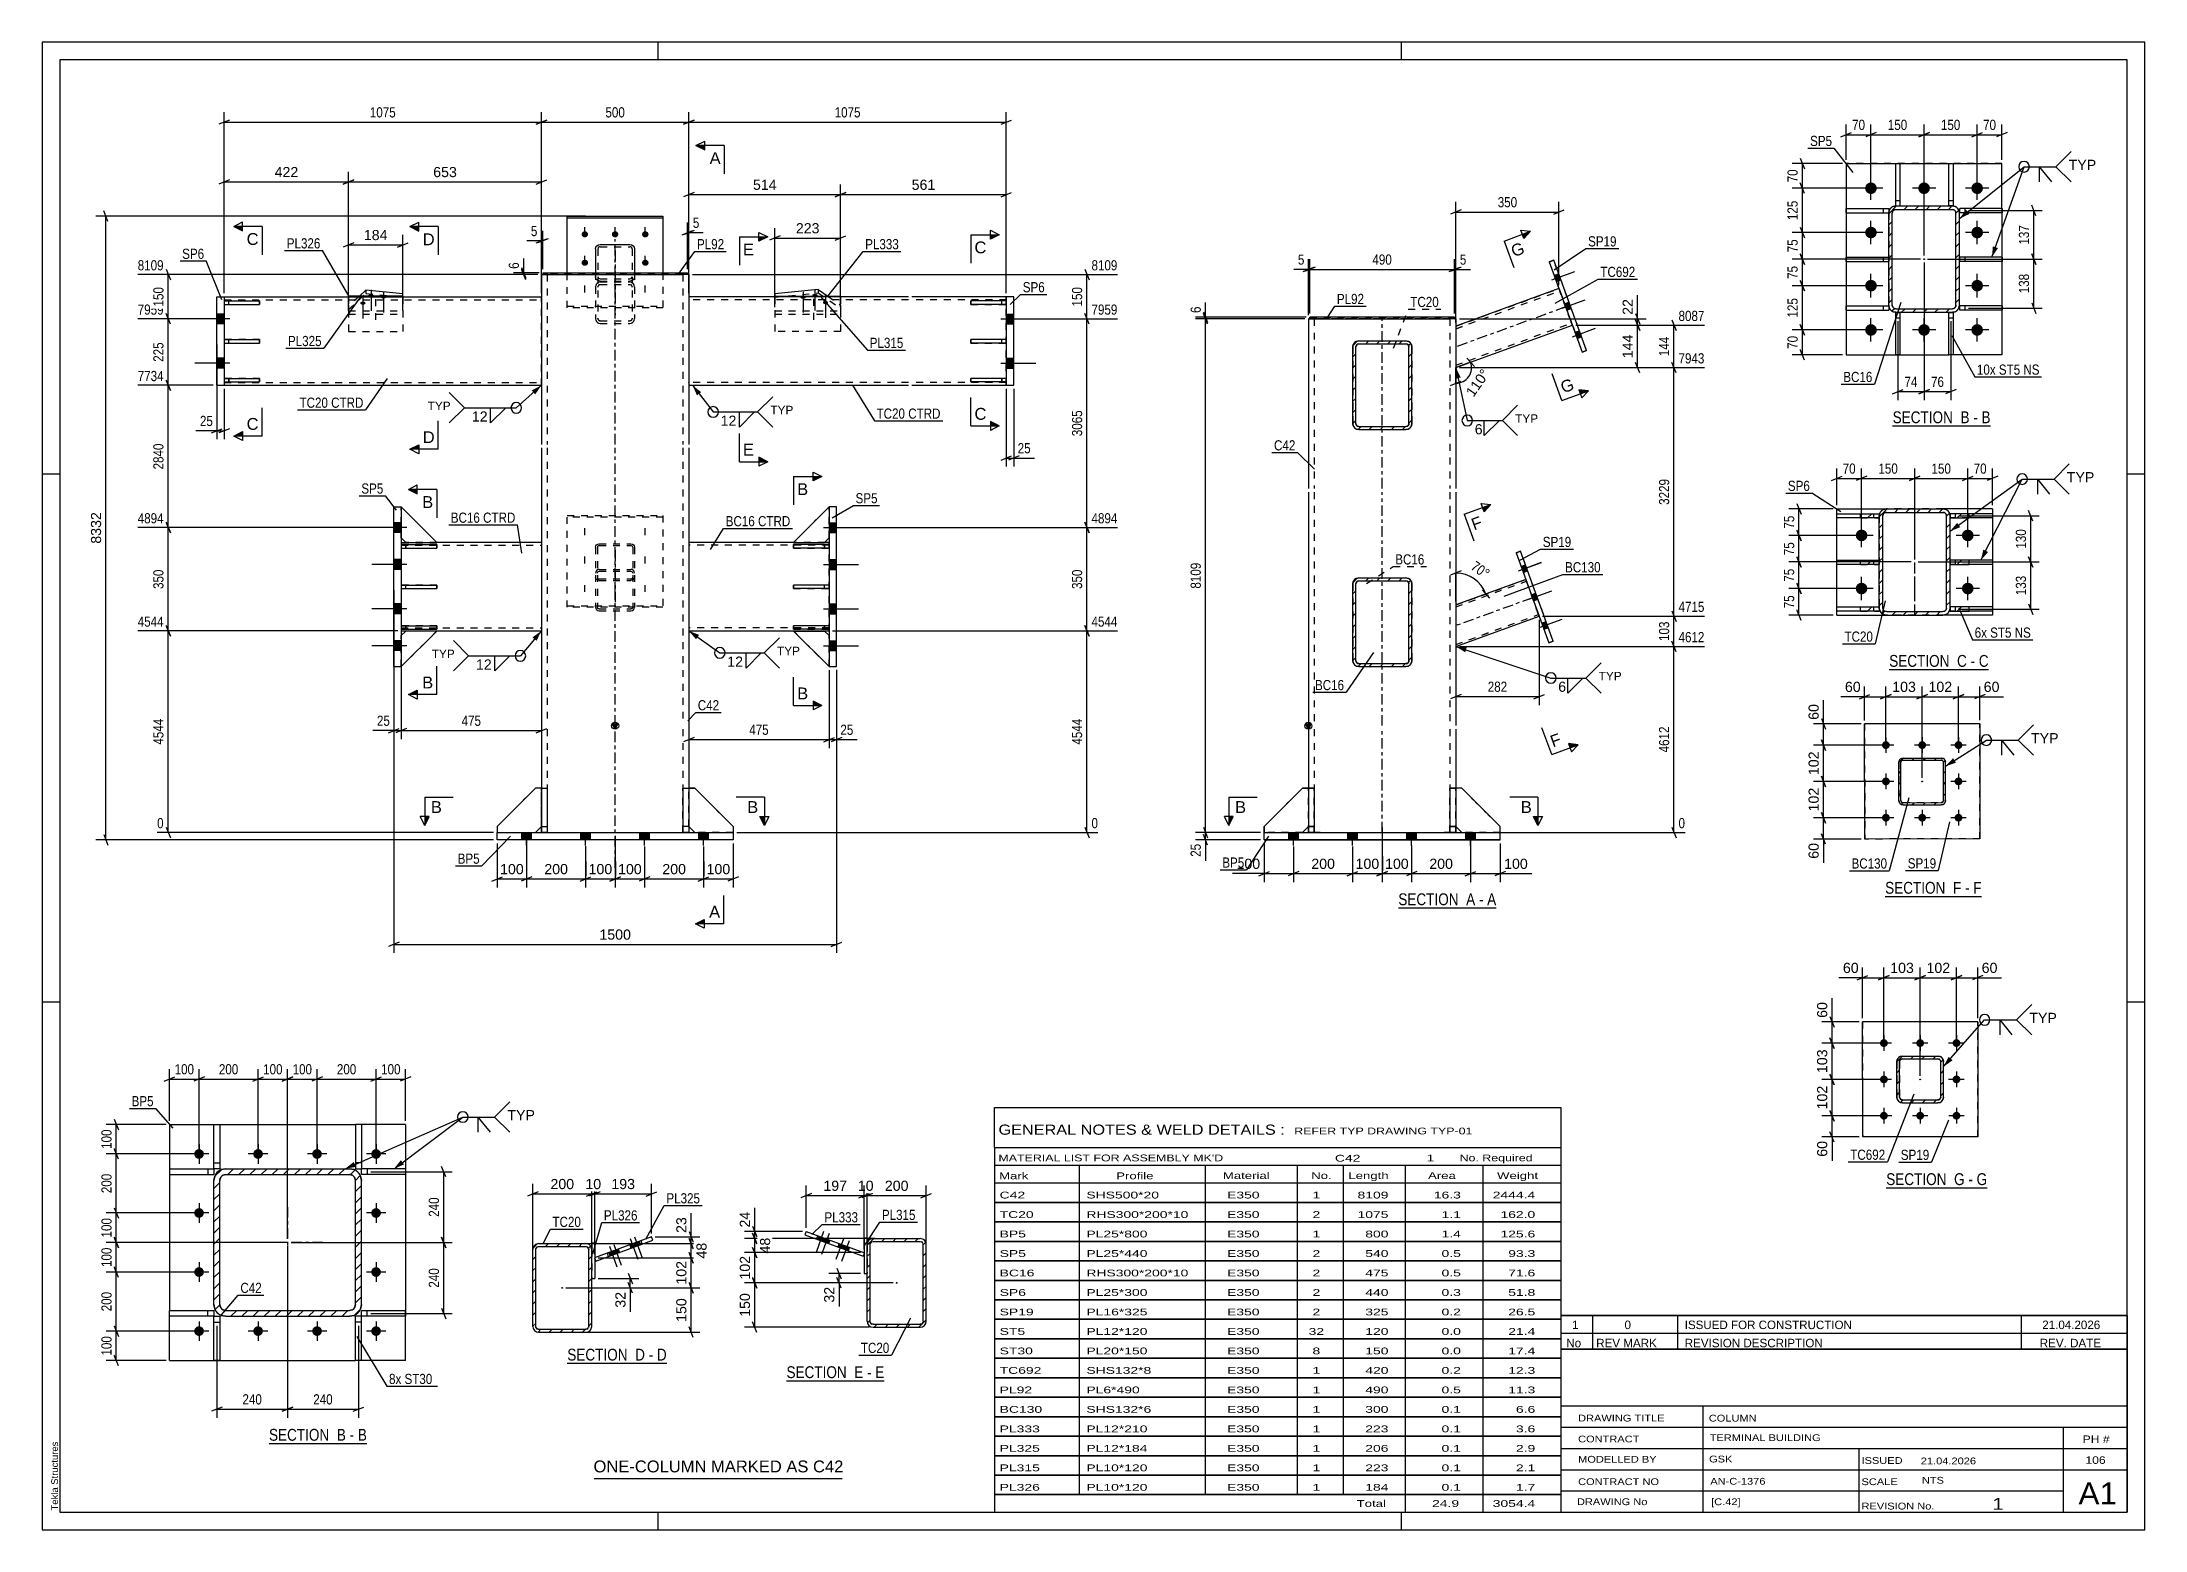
# Model space of a CAD drawing. Header units: millimetres. Extents: x -162 to 432, y -197 to 223.
import ezdxf

# ---------------------------------------------------------------- set-up
doc = ezdxf.new("R2010")
doc.units = ezdxf.units.MM
doc.linetypes.add('DXK_LINE_DOT2', pattern=[3.9198, 1.9599, -1.9599])
doc.linetypes.add('DXK_LINE_DOT3', pattern=[5.9187, 2.979, -0.9799, 0.9799, -0.9799])
doc.styles.add('Arial', font='ARIAL.TTF', dxfattribs={"height": 0.2})
doc.styles.add('Arial Narrow', font='ARIALN.TTF', dxfattribs={"height": 0.2})

# ---------------------------------------------------------------- blocks, each defined once
blk = doc.blocks.new('Unknown-284927994-18 - 11447')
at = {"color": 6, "linetype": 'Continuous'}
blk.add_line((358.74, -18.04), (385.95, -18.04), dxfattribs=at)
at = {"color": 0, "linetype": 'Continuous'}
blk.add_wipeout([(376.84, -17.29), (376.84, -13.79), (358.74, -13.79), (358.74, -17.29)], dxfattribs=at)
blk.add_wipeout([(380.24, -17.29), (380.24, -13.79), (377.89, -13.79), (377.89, -17.29)], dxfattribs=at)
at = {"color": 7, "linetype": 'Continuous', "style": 'Arial Narrow'}
blk.add_text('SECTION ', height=3.34, dxfattribs=at).set_placement((358.74, -17.29))
at = {"color": 0, "linetype": 'Continuous'}
blk.add_wipeout([(382.56, -17.29), (382.56, -13.79), (381.29, -13.79), (381.29, -17.29)], dxfattribs=at)
at = {"color": 7, "linetype": 'Continuous', "style": 'Arial Narrow'}
blk.add_text('F', height=3.34, dxfattribs=at).set_placement((377.89, -17.29))
at = {"color": 0, "linetype": 'Continuous'}
blk.add_wipeout([(385.95, -17.29), (385.95, -13.79), (383.61, -13.79), (383.61, -17.29)], dxfattribs=at)
at = {"color": 7, "linetype": 'Continuous', "style": 'Arial Narrow'}
for s, p in [('-', (381.29, -17.29)), ('F', (383.61, -17.29))]:
    blk.add_text(s, height=3.34, dxfattribs=at).set_placement(p)
blk = doc.blocks.new('Unknown-284927994-1134')
at = {"color": 5, "linetype": 'Continuous'}
for p, q in [((432.12, 223.11), (-161.88, 223.11)), ((-161.88, 223.11), (-161.88, -196.89)), ((12.12, 218.11), (12.12, 223.11)), ((222.12, 218.11), (222.12, 223.11)), ((432.12, -196.89), (432.12, 223.11)), ((427.12, 218.11), (-156.88, 218.11)), ((-156.88, 218.11), (-156.88, -191.89)), ((427.12, -191.89), (427.12, 218.11)), ((-156.88, 101.11), (-161.88, 101.11)), ((432.12, 101.11), (427.12, 101.11)), ((-156.88, -47.89), (-161.88, -47.89)), ((432.12, -47.89), (427.12, -47.89)), ((-156.88, -191.89), (427.12, -191.89)), ((12.12, -196.89), (12.12, -191.89)), ((222.12, -196.89), (222.12, -191.89)), ((-161.88, -196.89), (432.12, -196.89))]:
    blk.add_line(p, q, dxfattribs=at)
at = {"color": 174, "linetype": 'Continuous', "style": 'Arial'}
blk.add_text('Tekla Structures', height=1.9102, rotation=90, dxfattribs=at).set_placement((-157.38, -191.39))
blk = doc.blocks.new('Unknown-284927994-11 - 1249')
at = {"color": 6, "linetype": 'Continuous'}
blk.add_line((-97.77, -172.46), (-70.13, -172.46), dxfattribs=at)
at = {"color": 0, "linetype": 'Continuous'}
blk.add_wipeout([(-79.67, -171.71), (-79.67, -168.21), (-97.77, -168.21), (-97.77, -171.71)], dxfattribs=at)
blk.add_wipeout([(-76.06, -171.71), (-76.06, -168.21), (-78.62, -168.21), (-78.62, -171.71)], dxfattribs=at)
at = {"color": 7, "linetype": 'Continuous', "style": 'Arial Narrow'}
blk.add_text('SECTION ', height=3.34, dxfattribs=at).set_placement((-97.77, -171.71))
at = {"color": 0, "linetype": 'Continuous'}
blk.add_wipeout([(-73.73, -171.71), (-73.73, -168.21), (-75.01, -168.21), (-75.01, -171.71)], dxfattribs=at)
at = {"color": 7, "linetype": 'Continuous', "style": 'Arial Narrow'}
blk.add_text('B', height=3.34, dxfattribs=at).set_placement((-78.62, -171.71))
at = {"color": 0, "linetype": 'Continuous'}
blk.add_wipeout([(-70.13, -171.71), (-70.13, -168.21), (-72.68, -168.21), (-72.68, -171.71)], dxfattribs=at)
at = {"color": 7, "linetype": 'Continuous', "style": 'Arial Narrow'}
for s, p in [('-', (-75.01, -171.71)), ('B', (-72.68, -171.71))]:
    blk.add_text(s, height=3.34, dxfattribs=at).set_placement(p)
blk = doc.blocks.new('Unknown-284927994-13 - 10565')
at = {"color": 6, "linetype": 'Continuous'}
blk.add_line((-13.51, -149.83), (14.56, -149.83), dxfattribs=at)
at = {"color": 0, "linetype": 'Continuous'}
blk.add_wipeout([(4.6, -149.08), (4.6, -145.58), (-13.51, -145.58), (-13.51, -149.08)], dxfattribs=at)
blk.add_wipeout([(8.42, -149.08), (8.42, -145.58), (5.65, -145.58), (5.65, -149.08)], dxfattribs=at)
at = {"color": 7, "linetype": 'Continuous', "style": 'Arial Narrow'}
blk.add_text('SECTION ', height=3.34, dxfattribs=at).set_placement((-13.51, -149.08))
at = {"color": 0, "linetype": 'Continuous'}
blk.add_wipeout([(10.75, -149.08), (10.75, -145.58), (9.47, -145.58), (9.47, -149.08)], dxfattribs=at)
at = {"color": 7, "linetype": 'Continuous', "style": 'Arial Narrow'}
blk.add_text('D', height=3.34, dxfattribs=at).set_placement((5.65, -149.08))
at = {"color": 0, "linetype": 'Continuous'}
blk.add_wipeout([(14.56, -149.08), (14.56, -145.58), (11.8, -145.58), (11.8, -149.08)], dxfattribs=at)
at = {"color": 7, "linetype": 'Continuous', "style": 'Arial Narrow'}
for s, p in [('-', (9.47, -149.08)), ('D', (11.8, -149.08))]:
    blk.add_text(s, height=3.34, dxfattribs=at).set_placement(p)
blk = doc.blocks.new('Unknown-284927994-14 - 2860')
at = {"color": 6, "linetype": 'Continuous'}
blk.add_line((360.86, 114.78), (388.51, 114.78), dxfattribs=at)
at = {"color": 0, "linetype": 'Continuous'}
blk.add_wipeout([(378.97, 115.53), (378.97, 119.03), (360.86, 119.03), (360.86, 115.53)], dxfattribs=at)
blk.add_wipeout([(382.58, 115.53), (382.58, 119.03), (380.02, 119.03), (380.02, 115.53)], dxfattribs=at)
at = {"color": 7, "linetype": 'Continuous', "style": 'Arial Narrow'}
blk.add_text('SECTION ', height=3.34, dxfattribs=at).set_placement((360.86, 115.53))
at = {"color": 0, "linetype": 'Continuous'}
blk.add_wipeout([(384.9, 115.53), (384.9, 119.03), (383.63, 119.03), (383.63, 115.53)], dxfattribs=at)
at = {"color": 7, "linetype": 'Continuous', "style": 'Arial Narrow'}
blk.add_text('B', height=3.34, dxfattribs=at).set_placement((380.02, 115.53))
at = {"color": 0, "linetype": 'Continuous'}
blk.add_wipeout([(388.51, 115.53), (388.51, 119.03), (385.95, 119.03), (385.95, 115.53)], dxfattribs=at)
at = {"color": 7, "linetype": 'Continuous', "style": 'Arial Narrow'}
for s, p in [('B', (385.95, 115.53)), ('-', (383.63, 115.53))]:
    blk.add_text(s, height=3.34, dxfattribs=at).set_placement(p)
blk = doc.blocks.new('Unknown-284927994-15 - 3221')
at = {"color": 6, "linetype": 'Continuous'}
blk.add_line((359.89, 46.01), (387.96, 46.01), dxfattribs=at)
at = {"color": 0, "linetype": 'Continuous'}
blk.add_wipeout([(378, 46.76), (378, 50.26), (359.89, 50.26), (359.89, 46.76)], dxfattribs=at)
blk.add_wipeout([(381.82, 46.76), (381.82, 50.26), (379.05, 50.26), (379.05, 46.76)], dxfattribs=at)
at = {"color": 7, "linetype": 'Continuous', "style": 'Arial Narrow'}
blk.add_text('SECTION ', height=3.34, dxfattribs=at).set_placement((359.89, 46.76))
at = {"color": 0, "linetype": 'Continuous'}
blk.add_wipeout([(384.15, 46.76), (384.15, 50.26), (382.87, 50.26), (382.87, 46.76)], dxfattribs=at)
at = {"color": 7, "linetype": 'Continuous', "style": 'Arial Narrow'}
blk.add_text('C', height=3.34, dxfattribs=at).set_placement((379.05, 46.76))
at = {"color": 0, "linetype": 'Continuous'}
blk.add_wipeout([(387.96, 46.76), (387.96, 50.26), (385.2, 50.26), (385.2, 46.76)], dxfattribs=at)
at = {"color": 7, "linetype": 'Continuous', "style": 'Arial Narrow'}
for s, p in [('-', (382.87, 46.76)), ('C', (385.2, 46.76))]:
    blk.add_text(s, height=3.34, dxfattribs=at).set_placement(p)
blk = doc.blocks.new('Unknown-284927994-16 - 10961')
at = {"color": 6, "linetype": 'Continuous'}
blk.add_line((48.4, -154.78), (76.04, -154.78), dxfattribs=at)
at = {"color": 0, "linetype": 'Continuous'}
blk.add_wipeout([(66.5, -154.03), (66.5, -150.53), (48.4, -150.53), (48.4, -154.03)], dxfattribs=at)
blk.add_wipeout([(70.11, -154.03), (70.11, -150.53), (67.55, -150.53), (67.55, -154.03)], dxfattribs=at)
at = {"color": 7, "linetype": 'Continuous', "style": 'Arial Narrow'}
blk.add_text('SECTION ', height=3.34, dxfattribs=at).set_placement((48.4, -154.03))
at = {"color": 0, "linetype": 'Continuous'}
blk.add_wipeout([(72.44, -154.03), (72.44, -150.53), (71.16, -150.53), (71.16, -154.03)], dxfattribs=at)
at = {"color": 7, "linetype": 'Continuous', "style": 'Arial Narrow'}
blk.add_text('E', height=3.34, dxfattribs=at).set_placement((67.55, -154.03))
at = {"color": 0, "linetype": 'Continuous'}
blk.add_wipeout([(76.04, -154.03), (76.04, -150.53), (73.49, -150.53), (73.49, -154.03)], dxfattribs=at)
at = {"color": 7, "linetype": 'Continuous', "style": 'Arial Narrow'}
for s, p in [('-', (71.16, -154.03)), ('E', (73.49, -154.03))]:
    blk.add_text(s, height=3.34, dxfattribs=at).set_placement(p)
blk = doc.blocks.new('Unknown-284927994-17 - 2496')
at = {"color": 6, "linetype": 'Continuous'}
blk.add_line((221.23, -21.28), (248.88, -21.28), dxfattribs=at)
at = {"color": 0, "linetype": 'Continuous'}
blk.add_wipeout([(239.34, -20.53), (239.34, -17.03), (221.23, -17.03), (221.23, -20.53)], dxfattribs=at)
blk.add_wipeout([(242.95, -20.53), (242.95, -17.03), (240.39, -17.03), (240.39, -20.53)], dxfattribs=at)
at = {"color": 7, "linetype": 'Continuous', "style": 'Arial Narrow'}
blk.add_text('SECTION ', height=3.34, dxfattribs=at).set_placement((221.23, -20.53))
at = {"color": 0, "linetype": 'Continuous'}
blk.add_wipeout([(245.27, -20.53), (245.27, -17.03), (244, -17.03), (244, -20.53)], dxfattribs=at)
at = {"color": 7, "linetype": 'Continuous', "style": 'Arial Narrow'}
blk.add_text('A', height=3.34, dxfattribs=at).set_placement((240.39, -20.53))
at = {"color": 0, "linetype": 'Continuous'}
blk.add_wipeout([(248.88, -20.53), (248.88, -17.03), (246.32, -17.03), (246.32, -20.53)], dxfattribs=at)
at = {"color": 7, "linetype": 'Continuous', "style": 'Arial Narrow'}
for s, p in [('A', (246.32, -20.53)), ('-', (244, -20.53))]:
    blk.add_text(s, height=3.34, dxfattribs=at).set_placement(p)
blk = doc.blocks.new('Unknown-284927994-19 - 11586')
at = {"color": 6, "linetype": 'Continuous'}
blk.add_line((359.05, -100.29), (387.55, -100.29), dxfattribs=at)
at = {"color": 0, "linetype": 'Continuous'}
blk.add_wipeout([(377.16, -99.54), (377.16, -96.04), (359.05, -96.04), (359.05, -99.54)], dxfattribs=at)
blk.add_wipeout([(381.19, -99.54), (381.19, -96.04), (378.21, -96.04), (378.21, -99.54)], dxfattribs=at)
at = {"color": 7, "linetype": 'Continuous', "style": 'Arial Narrow'}
blk.add_text('SECTION ', height=3.34, dxfattribs=at).set_placement((359.05, -99.54))
at = {"color": 0, "linetype": 'Continuous'}
blk.add_wipeout([(383.52, -99.54), (383.52, -96.04), (382.24, -96.04), (382.24, -99.54)], dxfattribs=at)
at = {"color": 7, "linetype": 'Continuous', "style": 'Arial Narrow'}
blk.add_text('G', height=3.34, dxfattribs=at).set_placement((378.21, -99.54))
at = {"color": 0, "linetype": 'Continuous'}
blk.add_wipeout([(387.55, -99.54), (387.55, -96.04), (384.57, -96.04), (384.57, -99.54)], dxfattribs=at)
at = {"color": 7, "linetype": 'Continuous', "style": 'Arial Narrow'}
for s, p in [('-', (382.24, -99.54)), ('G', (384.57, -99.54))]:
    blk.add_text(s, height=3.34, dxfattribs=at).set_placement(p)
blk = doc.blocks.new('Bolt-284927994-11510 - 11447')
at = {"linetype": 'Continuous'}
for points in [[(358.2, 25.46), (358.39, 25.6), (358.59, 25.69), (358.82, 25.75), (359.05, 25.75), (359.27, 25.71), (359.49, 25.62), (359.67, 25.49), (359.83, 25.32), (359.95, 25.12), (360.03, 24.9), (360.05, 24.68), (360.03, 24.45), (359.97, 24.23), (359.86, 24.03), (359.71, 23.85), (359.52, 23.71), (359.31, 23.61), (359.09, 23.56), (358.86, 23.56), (358.63, 23.6), (358.42, 23.69), (358.23, 23.82), (358.08, 23.99), (357.96, 24.19), (357.88, 24.4), (357.85, 24.63), (357.87, 24.86), (357.94, 25.08), (358.05, 25.28)], [(368.45, 25.46), (368.64, 25.6), (368.84, 25.7), (369.07, 25.75), (369.3, 25.75), (369.52, 25.71), (369.74, 25.62), (369.92, 25.49), (370.08, 25.32), (370.2, 25.12), (370.28, 24.91), (370.3, 24.68), (370.28, 24.45), (370.22, 24.23), (370.11, 24.03), (369.96, 23.85), (369.77, 23.71), (369.56, 23.62), (369.34, 23.56), (369.11, 23.56), (368.88, 23.6), (368.67, 23.69), (368.48, 23.82), (368.33, 23.99), (368.21, 24.19), (368.13, 24.41), (368.1, 24.63), (368.12, 24.86), (368.19, 25.08), (368.3, 25.29)], [(378.7, 25.46), (378.89, 25.6), (379.09, 25.7), (379.32, 25.75), (379.55, 25.75), (379.77, 25.71), (379.99, 25.62), (380.17, 25.49), (380.33, 25.32), (380.45, 25.12), (380.53, 24.91), (380.55, 24.68), (380.53, 24.45), (380.47, 24.23), (380.36, 24.03), (380.21, 23.85), (380.02, 23.72), (379.81, 23.62), (379.59, 23.57), (379.36, 23.56), (379.13, 23.61), (378.92, 23.69), (378.73, 23.83), (378.58, 23.99), (378.46, 24.19), (378.38, 24.41), (378.35, 24.64), (378.37, 24.87), (378.44, 25.09), (378.55, 25.29)], [(358.2, 15.21), (358.39, 15.35), (358.6, 15.44), (358.82, 15.5), (359.05, 15.5), (359.28, 15.46), (359.49, 15.37), (359.68, 15.24), (359.83, 15.07), (359.95, 14.87), (360.03, 14.65), (360.06, 14.43), (360.04, 14.2), (359.97, 13.98), (359.86, 13.78), (359.71, 13.6), (359.52, 13.46), (359.32, 13.36), (359.09, 13.31), (358.86, 13.31), (358.64, 13.35), (358.42, 13.44), (358.24, 13.57), (358.08, 13.74), (357.96, 13.94), (357.88, 14.15), (357.86, 14.38), (357.88, 14.61), (357.94, 14.83), (358.05, 15.03)], [(378.7, 15.21), (378.89, 15.35), (379.1, 15.45), (379.32, 15.5), (379.55, 15.5), (379.78, 15.46), (379.99, 15.37), (380.18, 15.24), (380.33, 15.07), (380.45, 14.87), (380.53, 14.66), (380.56, 14.43), (380.54, 14.2), (380.47, 13.98), (380.36, 13.78), (380.21, 13.6), (380.02, 13.47), (379.82, 13.37), (379.59, 13.32), (379.36, 13.31), (379.14, 13.36), (378.92, 13.44), (378.74, 13.58), (378.58, 13.74), (378.46, 13.94), (378.38, 14.16), (378.36, 14.39), (378.38, 14.62), (378.44, 14.84), (378.55, 15.04)], [(358.21, 4.96), (358.39, 5.1), (358.6, 5.19), (358.82, 5.25), (359.05, 5.25), (359.28, 5.21), (359.49, 5.12), (359.68, 4.99), (359.84, 4.82), (359.95, 4.62), (360.03, 4.4), (360.06, 4.18), (360.04, 3.95), (359.97, 3.73), (359.86, 3.53), (359.71, 3.35), (359.53, 3.21), (359.32, 3.11), (359.09, 3.06), (358.86, 3.06), (358.64, 3.1), (358.43, 3.19), (358.24, 3.32), (358.08, 3.49), (357.96, 3.69), (357.89, 3.9), (357.86, 4.13), (357.88, 4.36), (357.94, 4.58), (358.06, 4.78)], [(368.46, 4.96), (368.64, 5.1), (368.85, 5.2), (369.07, 5.25), (369.3, 5.25), (369.53, 5.21), (369.74, 5.12), (369.93, 4.99), (370.09, 4.82), (370.2, 4.62), (370.28, 4.41), (370.31, 4.18), (370.29, 3.95), (370.22, 3.73), (370.11, 3.53), (369.96, 3.35), (369.78, 3.21), (369.57, 3.12), (369.34, 3.06), (369.11, 3.06), (368.89, 3.1), (368.68, 3.19), (368.49, 3.32), (368.33, 3.49), (368.21, 3.69), (368.14, 3.91), (368.11, 4.13), (368.13, 4.36), (368.19, 4.58), (368.31, 4.79)], [(378.71, 4.96), (378.89, 5.1), (379.1, 5.2), (379.32, 5.25), (379.55, 5.25), (379.78, 5.21), (379.99, 5.12), (380.18, 4.99), (380.34, 4.82), (380.45, 4.62), (380.53, 4.41), (380.56, 4.18), (380.54, 3.95), (380.47, 3.73), (380.36, 3.53), (380.21, 3.35), (380.03, 3.22), (379.82, 3.12), (379.59, 3.07), (379.36, 3.06), (379.14, 3.11), (378.93, 3.19), (378.74, 3.33), (378.58, 3.49), (378.46, 3.69), (378.39, 3.91), (378.36, 4.14), (378.38, 4.37), (378.44, 4.59), (378.56, 4.79)]]:
    blk.add_hatch(color=1, dxfattribs=at).paths.add_polyline_path(points)
at = {"color": 1, "linetype": 'Continuous'}
for p, q in [((361.15, 24.65), (356.75, 24.65)), ((358.95, 26.85), (358.95, 22.45)), ((371.4, 24.66), (367, 24.66)), ((369.2, 26.86), (369.2, 22.46)), ((381.65, 24.66), (377.25, 24.66)), ((379.45, 26.86), (379.45, 22.46)), ((361.16, 14.4), (356.76, 14.4)), ((358.96, 16.6), (358.96, 12.2)), ((381.66, 14.41), (377.26, 14.41)), ((379.46, 16.61), (379.46, 12.21)), ((358.96, 6.35), (358.96, 1.95)), ((369.21, 6.36), (369.21, 1.96)), ((379.46, 6.36), (379.46, 1.96)), ((361.16, 4.15), (356.76, 4.15)), ((371.41, 4.16), (367.01, 4.16)), ((381.66, 4.16), (377.26, 4.16))]:
    blk.add_line(p, q, dxfattribs=at)
blk = doc.blocks.new('Part-284927994-11460 - 11447')
at = {"linetype": 'Continuous'}
h = blk.add_hatch(dxfattribs=at)
h.set_pattern_fill('', scale=0.7, style=0, pattern_type=0)
h.set_pattern_definition([(45, (363.8055, 21.0045), (-1.57154, 1.57154), [])])
h.paths.add_polyline_path([(374.61, 21.01), (363.81, 21), (363.35, 20.91), (362.96, 20.65), (362.7, 20.26), (362.61, 19.8), (362.61, 9), (362.7, 8.55), (362.96, 8.16), (363.35, 7.9), (363.81, 7.8), (374.61, 7.81), (375.07, 7.9), (375.46, 8.16), (375.72, 8.55), (375.81, 9.01), (375.81, 19.81), (375.71, 20.27), (375.45, 20.66), (375.06, 20.92)])
h.paths.add_polyline_path([(375.16, 20.04), (375.21, 19.81), (375.21, 9.01), (375.16, 8.78), (375.03, 8.58), (374.84, 8.45), (374.61, 8.41), (363.81, 8.4), (363.58, 8.45), (363.38, 8.58), (363.25, 8.77), (363.21, 9), (363.21, 19.8), (363.25, 20.03), (363.38, 20.23), (363.58, 20.36), (363.81, 20.4), (374.61, 20.41), (374.84, 20.36), (375.03, 20.23)])
blk.add_hatch(color=246, dxfattribs=at).paths.add_polyline_path([(369.21, 14.31, -1), (369.21, 14.51, -1)])
at = {"color": 7, "linetype": 'DXK_LINE_DOT2'}
for p, q in [((362.61, 19.8), (362.7, 20.26)), ((362.61, 19.8), (362.61, 9)), ((362.7, 20.26), (362.7, 20.26)), ((363.25, 20.03), (363.21, 19.8)), ((363.21, 9), (363.21, 19.8)), ((363.38, 20.23), (363.25, 20.03)), ((363.35, 20.91), (363.8, 21)), ((363.58, 20.36), (363.38, 20.23)), ((363.81, 20.41), (363.58, 20.36)), ((363.8, 21), (363.81, 21.01)), ((363.81, 21.01), (374.61, 21.01)), ((363.81, 20.41), (374.61, 20.41)), ((374.61, 21.01), (375.06, 20.92)), ((374.83, 20.36), (374.61, 20.41)), ((375.03, 20.23), (374.83, 20.36)), ((375.16, 20.04), (375.03, 20.23)), ((375.21, 19.81), (375.16, 20.04)), ((375.21, 9.01), (375.21, 19.81)), ((375.71, 20.27), (375.81, 19.81)), ((375.81, 9.01), (375.81, 19.81)), ((362.7, 8.55), (362.61, 9)), ((363.21, 9), (363.25, 8.78)), ((363.25, 8.78), (363.38, 8.58)), ((363.81, 7.81), (363.35, 7.9)), ((363.38, 8.58), (363.58, 8.45)), ((363.58, 8.45), (363.81, 8.41)), ((363.81, 8.41), (374.61, 8.41)), ((363.81, 7.81), (374.61, 7.81)), ((374.61, 8.41), (374.84, 8.45)), ((375.07, 7.9), (374.61, 7.81)), ((374.84, 8.45), (375.03, 8.58)), ((375.03, 8.58), (375.16, 8.78)), ((375.16, 8.78), (375.21, 9.01)), ((375.81, 9.01), (375.72, 8.55))]:
    blk.add_line(p, q, dxfattribs=at)
at = {"color": 2, "linetype": 'Continuous'}
for p, q in [((362.7, 20.26), (362.61, 19.8)), ((362.61, 19.8), (362.61, 19.8)), ((362.61, 9), (362.61, 19.8)), ((363.21, 19.8), (363.25, 20.03)), ((363.21, 19.8), (363.21, 19.8)), ((363.21, 9), (363.21, 19.8)), ((363.25, 20.03), (363.38, 20.23)), ((363.81, 21), (363.35, 20.91)), ((363.38, 20.23), (363.58, 20.36)), ((363.58, 20.36), (363.81, 20.4)), ((363.81, 21), (363.81, 21.01)), ((363.81, 21), (374.61, 21.01)), ((363.81, 20.4), (363.81, 20.41)), ((363.81, 20.4), (374.61, 20.41)), ((374.61, 21.01), (374.61, 21.01)), ((375.06, 20.92), (374.61, 21.01)), ((374.61, 20.41), (374.61, 20.41)), ((374.61, 20.41), (374.84, 20.36)), ((374.84, 20.36), (375.03, 20.23)), ((375.03, 20.23), (375.16, 20.04)), ((375.16, 20.04), (375.21, 19.81)), ((375.21, 19.81), (375.21, 19.81)), ((375.21, 9.01), (375.21, 19.81)), ((375.81, 19.81), (375.71, 20.27)), ((375.81, 19.81), (375.81, 19.81)), ((375.81, 9.01), (375.81, 19.81)), ((362.61, 9), (362.61, 9)), ((362.61, 9), (362.7, 8.55)), ((363.21, 9), (363.21, 9)), ((363.25, 8.77), (363.21, 9)), ((363.38, 8.58), (363.25, 8.77)), ((363.35, 7.9), (363.81, 7.8)), ((363.58, 8.45), (363.38, 8.58)), ((363.81, 8.4), (363.58, 8.45)), ((363.81, 8.4), (363.81, 8.41)), ((363.81, 8.4), (374.61, 8.41)), ((363.81, 7.8), (363.81, 7.81)), ((363.81, 7.8), (374.61, 7.81)), ((374.84, 8.45), (374.61, 8.41)), ((374.61, 8.41), (374.61, 8.41)), ((374.61, 7.81), (375.07, 7.9)), ((374.61, 7.81), (374.61, 7.81)), ((375.03, 8.58), (374.84, 8.45)), ((375.16, 8.78), (375.03, 8.58)), ((375.21, 9.01), (375.16, 8.78)), ((375.21, 9.01), (375.21, 9.01)), ((375.72, 8.55), (375.81, 9.01)), ((375.81, 9.01), (375.81, 9.01))]:
    blk.add_line(p, q, dxfattribs=at)
at = {"color": 7, "linetype": 'DXK_LINE_DOT3'}
blk.add_line((369.21, 14.41), (369.21, 14.41), dxfattribs=at)
at = {"color": 246, "linetype": 'DXK_LINE_DOT2'}
blk.add_line((369.21, 14.41), (369.21, 14.41), dxfattribs=at)
at = {"color": 246, "linetype": 'Continuous'}
blk.add_circle((369.21, 14.41), 0.1, dxfattribs=at)
at = {"color": 2, "linetype": 'Continuous'}
for centre, start, end in [((363.81, 19.8), 112.50991, 157.50991), ((374.61, 19.81), 22.50991, 67.50991), ((363.81, 9), 202.50991, 247.50991), ((374.61, 9.01), 292.50991, 337.50991)]:
    blk.add_arc(centre, 1.2, start, end, dxfattribs=at)
at = {"color": 7, "linetype": 'DXK_LINE_DOT2'}
for centre, start, end in [((374.61, 19.81), 22.50991, 67.50991), ((363.81, 9.01), 202.50991, 247.50991), ((374.61, 9.01), 292.50991, 337.50991)]:
    blk.add_arc(centre, 1.2, start, end, dxfattribs=at)
blk = doc.blocks.new('Part-284927994-11461 - 11447')
at = {"color": 2, "linetype": 'Continuous'}
for p, q in [((385.45, 30.66), (352.95, 30.65)), ((352.95, 30.65), (352.95, 30.65)), ((352.96, -1.85), (352.95, 30.65)), ((385.45, 30.66), (385.45, 30.66)), ((385.45, 30.66), (385.46, -1.84)), ((385.46, -1.84), (352.96, -1.85)), ((352.96, -1.85), (352.96, -1.85)), ((385.46, -1.84), (385.46, -1.84))]:
    blk.add_line(p, q, dxfattribs=at)
at = {"color": 7, "linetype": 'DXK_LINE_DOT2'}
for p, q in [((385.45, 30.66), (352.95, 30.65)), ((352.95, 30.65), (352.96, -1.85)), ((385.46, -1.84), (385.45, 30.66)), ((385.46, -1.84), (352.96, -1.85))]:
    blk.add_line(p, q, dxfattribs=at)
blk = doc.blocks.new('Bolt-284927994-1288 - 1249')
at = {"linetype": 'Continuous'}
for points in [[(-116.15, -90.76, -1), (-118.9, -90.76, -1)], [(-99.48, -90.76, -1), (-102.23, -90.76, -1)], [(-82.82, -90.76, -1), (-85.57, -90.76, -1)], [(-66.15, -90.76, -1), (-68.9, -90.76, -1)], [(-116.15, -107.42, -1), (-118.9, -107.42, -1)], [(-66.15, -107.42, -1), (-68.9, -107.42, -1)], [(-116.15, -124.09, -1), (-118.9, -124.09, -1)], [(-66.15, -124.09, -1), (-68.9, -124.09, -1)], [(-116.15, -140.76, -1), (-118.9, -140.76, -1)], [(-99.48, -140.76, -1), (-102.23, -140.76, -1)], [(-82.82, -140.76, -1), (-85.57, -140.76, -1)], [(-66.15, -140.76, -1), (-68.9, -140.76, -1)]]:
    blk.add_hatch(color=1, dxfattribs=at).paths.add_polyline_path(points)
at = {"color": 1, "linetype": 'Continuous'}
for p, q in [((-117.52, -88.01), (-117.52, -93.51)), ((-100.86, -88.01), (-100.86, -93.51)), ((-84.19, -88.01), (-84.19, -93.51)), ((-67.52, -88.01), (-67.52, -93.51)), ((-114.77, -90.76), (-120.27, -90.76)), ((-98.11, -90.76), (-103.61, -90.76)), ((-81.44, -90.76), (-86.94, -90.76)), ((-64.77, -90.76), (-70.27, -90.76)), ((-117.52, -104.67), (-117.52, -110.17)), ((-67.52, -104.67), (-67.52, -110.17)), ((-114.77, -107.42), (-120.27, -107.42)), ((-64.77, -107.42), (-70.27, -107.42)), ((-114.77, -124.09), (-120.27, -124.09)), ((-117.52, -121.34), (-117.52, -126.84)), ((-64.77, -124.09), (-70.27, -124.09)), ((-67.52, -121.34), (-67.52, -126.84)), ((-114.77, -140.76), (-120.27, -140.76)), ((-117.52, -138.01), (-117.52, -143.51)), ((-98.11, -140.76), (-103.61, -140.76)), ((-100.86, -138.01), (-100.86, -143.51)), ((-81.44, -140.76), (-86.94, -140.76)), ((-84.19, -138.01), (-84.19, -143.51)), ((-64.77, -140.76), (-70.27, -140.76)), ((-67.52, -138.01), (-67.52, -143.51))]:
    blk.add_line(p, q, dxfattribs=at)
blk = doc.blocks.new('Part-284927994-1287 - 1249')
at = {"linetype": 'Continuous'}
h = blk.add_hatch(dxfattribs=at)
h.set_pattern_fill('', scale=0.7, style=0, pattern_type=0)
h.set_pattern_definition([(45, (-73.7484, -136.3378), (-1.571545, 1.571545), [])])
h.paths.add_polyline_path([(-75.02, -136.59), (-73.75, -136.34), (-72.67, -135.62), (-71.94, -134.53), (-71.69, -133.26), (-71.69, -98.26), (-71.94, -96.98), (-72.67, -95.9), (-73.75, -95.18), (-75.02, -94.92), (-110.02, -94.92), (-111.3, -95.18), (-112.38, -95.9), (-113.1, -96.98), (-113.36, -98.26), (-113.36, -133.26), (-113.1, -134.53), (-112.38, -135.62), (-111.3, -136.34), (-110.02, -136.59)])
h.paths.add_polyline_path([(-110.66, -134.8), (-111.2, -134.44), (-111.56, -133.9), (-111.69, -133.26), (-111.69, -98.26), (-111.56, -97.62), (-111.2, -97.08), (-110.66, -96.72), (-110.02, -96.59), (-75.02, -96.59), (-74.39, -96.72), (-73.85, -97.08), (-73.48, -97.62), (-73.36, -98.26), (-73.36, -133.26), (-73.48, -133.9), (-73.85, -134.44), (-74.39, -134.8), (-75.02, -134.92), (-110.02, -134.92)])
at = {"color": 7, "linetype": 'DXK_LINE_DOT2'}
for p, q in [((-111.3, -95.18), (-110.02, -94.92)), ((-110.02, -94.92), (-75.02, -94.92)), ((-75.02, -94.92), (-73.75, -95.18)), ((-113.36, -98.26), (-113.1, -96.98)), ((-113.36, -133.26), (-113.36, -98.26)), ((-111.56, -97.62), (-111.69, -98.26)), ((-111.69, -133.26), (-111.69, -98.26)), ((-110.02, -96.59), (-110.66, -96.72)), ((-110.02, -96.59), (-75.02, -96.59)), ((-74.39, -96.72), (-75.02, -96.59)), ((-73.36, -98.26), (-73.48, -97.62)), ((-73.36, -133.26), (-73.36, -98.26)), ((-71.94, -96.98), (-71.69, -98.26)), ((-71.69, -133.26), (-71.69, -98.26)), ((-113.1, -134.53), (-113.36, -133.26)), ((-111.69, -133.26), (-111.56, -133.9)), ((-110.02, -136.59), (-111.3, -136.34)), ((-110.66, -134.8), (-110.02, -134.92)), ((-110.02, -134.92), (-75.02, -134.92)), ((-110.02, -136.59), (-75.02, -136.59)), ((-75.02, -134.92), (-74.39, -134.8)), ((-73.75, -136.34), (-75.02, -136.59)), ((-73.48, -133.9), (-73.36, -133.26)), ((-71.69, -133.26), (-71.94, -134.53))]:
    blk.add_line(p, q, dxfattribs=at)
at = {"color": 2, "linetype": 'Continuous'}
for p, q in [((-110.02, -94.92), (-111.3, -95.18)), ((-110.02, -94.92), (-75.02, -94.92)), ((-73.75, -95.18), (-75.02, -94.92)), ((-113.1, -96.98), (-113.36, -98.26)), ((-113.36, -133.26), (-113.36, -98.26)), ((-111.69, -98.26), (-111.56, -97.62)), ((-111.69, -133.26), (-111.69, -98.26)), ((-110.66, -96.72), (-110.02, -96.59)), ((-110.02, -96.59), (-75.02, -96.59)), ((-75.02, -96.59), (-74.39, -96.72)), ((-73.48, -97.62), (-73.36, -98.26)), ((-73.36, -133.26), (-73.36, -98.26)), ((-71.69, -98.26), (-71.94, -96.98)), ((-71.69, -133.26), (-71.69, -98.26)), ((-113.36, -133.26), (-113.1, -134.53)), ((-111.56, -133.9), (-111.69, -133.26)), ((-111.3, -136.34), (-110.02, -136.59)), ((-110.02, -134.92), (-110.66, -134.8)), ((-110.02, -134.92), (-75.02, -134.92)), ((-110.02, -136.59), (-75.02, -136.59)), ((-74.39, -134.8), (-75.02, -134.92)), ((-75.02, -136.59), (-73.75, -136.34)), ((-73.36, -133.26), (-73.48, -133.9)), ((-71.94, -134.53), (-71.69, -133.26))]:
    blk.add_line(p, q, dxfattribs=at)
at = {"color": 7, "linetype": 'DXK_LINE_DOT3'}
for p, q in [((-92.52, -105.76), (-92.52, -125.76)), ((-82.52, -115.76), (-102.52, -115.76))]:
    blk.add_line(p, q, dxfattribs=at)
at = {"color": 7, "linetype": 'DXK_LINE_DOT2'}
for centre, radius, start, end in [((-110.02, -98.26), 3.33, 112.5, 157.5), ((-110.02, -98.26), 1.67, 112.5, 157.5), ((-75.02, -98.26), 1.67, 22.5, 67.5), ((-75.02, -98.26), 3.33, 22.5, 67.5), ((-110.02, -133.26), 3.33, 202.5, 247.5), ((-110.02, -133.26), 1.67, 202.5, 247.5), ((-75.02, -133.26), 1.67, 292.5, 337.5), ((-75.02, -133.26), 3.33, 292.5, 337.5)]:
    blk.add_arc(centre, radius, start, end, dxfattribs=at)
at = {"color": 2, "linetype": 'Continuous'}
for centre, radius, start, end in [((-110.02, -98.26), 3.33, 112.5, 157.5), ((-110.02, -98.26), 1.67, 112.5, 157.5), ((-75.02, -98.26), 1.67, 22.5, 67.5), ((-75.02, -98.26), 3.33, 22.5, 67.5), ((-110.02, -133.26), 3.33, 202.5, 247.5), ((-110.02, -133.26), 1.67, 202.5, 247.5), ((-75.02, -133.26), 1.67, 292.5, 337.5), ((-75.02, -133.26), 3.33, 292.5, 337.5)]:
    blk.add_arc(centre, radius, start, end, dxfattribs=at)
blk = doc.blocks.new('Part-284927994-1379 - 1249')
at = {"color": 2, "linetype": 'Continuous'}
for p, q in [((-113.36, -94.92), (-113.36, -82.42)), ((-113.36, -82.42), (-111.69, -82.42)), ((-111.69, -82.42), (-111.69, -94.92)), ((-113.36, -93.26), (-111.69, -93.26)), ((-111.69, -94.92), (-113.36, -94.92))]:
    blk.add_line(p, q, dxfattribs=at)
blk = doc.blocks.new('Part-284927994-1364 - 1249')
at = {"color": 2, "linetype": 'Continuous'}
for p, q in [((-125.86, -136.59), (-125.86, -134.92)), ((-125.86, -134.92), (-113.36, -134.92)), ((-113.36, -136.59), (-125.86, -136.59)), ((-115.02, -136.59), (-115.02, -134.92)), ((-113.36, -134.92), (-113.36, -136.59))]:
    blk.add_line(p, q, dxfattribs=at)
blk = doc.blocks.new('Part-284927994-1369 - 1249')
at = {"color": 2, "linetype": 'Continuous'}
for p, q in [((-113.36, -149.09), (-113.36, -136.59)), ((-113.36, -136.59), (-111.69, -136.59)), ((-111.69, -136.59), (-111.69, -149.09)), ((-113.36, -138.26), (-111.69, -138.26)), ((-111.69, -149.09), (-113.36, -149.09))]:
    blk.add_line(p, q, dxfattribs=at)
blk = doc.blocks.new('Part-284927994-1374 - 1249')
at = {"color": 2, "linetype": 'Continuous'}
for p, q in [((-125.86, -94.92), (-125.86, -96.59)), ((-125.86, -94.92), (-113.36, -94.92)), ((-115.02, -94.92), (-115.02, -96.59)), ((-113.36, -94.92), (-113.36, -96.59)), ((-125.86, -96.59), (-113.36, -96.59))]:
    blk.add_line(p, q, dxfattribs=at)
blk = doc.blocks.new('Part-284927994-1384 - 1249')
at = {"color": 2, "linetype": 'Continuous'}
for p, q in [((-71.69, -136.59), (-71.69, -134.92)), ((-71.69, -134.92), (-59.19, -134.92)), ((-59.19, -136.59), (-71.69, -136.59)), ((-70.02, -136.59), (-70.02, -134.92)), ((-59.19, -134.92), (-59.19, -136.59))]:
    blk.add_line(p, q, dxfattribs=at)
blk = doc.blocks.new('Part-284927994-1389 - 1249')
at = {"color": 2, "linetype": 'Continuous'}
for p, q in [((-73.36, -149.09), (-73.36, -136.59)), ((-71.69, -136.59), (-73.36, -136.59)), ((-71.69, -149.09), (-71.69, -136.59)), ((-71.69, -138.26), (-73.36, -138.26)), ((-71.69, -149.09), (-73.36, -149.09))]:
    blk.add_line(p, q, dxfattribs=at)
blk = doc.blocks.new('Part-284927994-1394 - 1249')
at = {"color": 2, "linetype": 'Continuous'}
for p, q in [((-59.19, -94.92), (-71.69, -94.92)), ((-71.69, -96.59), (-71.69, -94.92)), ((-70.02, -94.92), (-70.02, -96.59)), ((-59.19, -94.92), (-59.19, -96.59)), ((-59.19, -96.59), (-71.69, -96.59))]:
    blk.add_line(p, q, dxfattribs=at)
blk = doc.blocks.new('Part-284927994-1399 - 1249')
at = {"color": 2, "linetype": 'Continuous'}
for p, q in [((-73.36, -82.42), (-73.36, -94.92)), ((-71.69, -82.42), (-73.36, -82.42)), ((-71.69, -82.42), (-71.69, -94.92)), ((-71.69, -93.26), (-73.36, -93.26)), ((-73.36, -94.92), (-71.69, -94.92))]:
    blk.add_line(p, q, dxfattribs=at)
blk = doc.blocks.new('Part-284927994-1414 - 1249')
at = {"color": 2, "linetype": 'Continuous'}
for p, q in [((-125.86, -82.42), (-113.36, -82.42)), ((-125.86, -82.42), (-125.86, -94.92)), ((-111.69, -82.42), (-73.36, -82.42)), ((-59.19, -82.42), (-71.69, -82.42)), ((-59.19, -82.42), (-59.19, -94.92)), ((-125.86, -96.59), (-125.86, -134.92)), ((-59.19, -96.59), (-59.19, -134.92)), ((-125.86, -149.09), (-125.86, -136.59)), ((-59.19, -149.09), (-59.19, -136.59)), ((-125.86, -149.09), (-113.36, -149.09)), ((-111.69, -149.09), (-73.36, -149.09)), ((-59.19, -149.09), (-71.69, -149.09))]:
    blk.add_line(p, q, dxfattribs=at)
at = {"color": 7, "linetype": 'DXK_LINE_DOT2'}
for p, q in [((-113.36, -82.42), (-111.69, -82.42)), ((-71.69, -82.42), (-73.36, -82.42)), ((-125.86, -94.92), (-125.86, -96.59)), ((-59.19, -94.92), (-59.19, -96.59)), ((-125.86, -136.59), (-125.86, -134.92)), ((-59.19, -136.59), (-59.19, -134.92)), ((-113.36, -149.09), (-111.69, -149.09)), ((-71.69, -149.09), (-73.36, -149.09))]:
    blk.add_line(p, q, dxfattribs=at)
blk = doc.blocks.new('Part-284927994-1833 - 1824')
at = {"color": 2, "linetype": 'Continuous'}
for p, q in [((-33.33, -2.08), (-33.33, 0)), ((-33.33, 0), (33.33, 0)), ((33.33, -2.08), (-33.33, -2.08)), ((33.33, 0), (33.33, -2.08))]:
    blk.add_line(p, q, dxfattribs=at)
blk = doc.blocks.new('Part-284927994-1857 - 1824')
at = {"color": 7, "linetype": 'DXK_LINE_DOT2'}
for p, q in [((-22.5, 12.5), (-33.33, 1.67)), ((-20.83, 12.5), (-22.5, 12.5)), ((-20.83, 1.67), (-20.83, 12.5)), ((-33.33, 1.67), (-33.33, 0)), ((-22.5, 0), (-20.83, 1.67)), ((-33.33, 0), (-22.5, 0))]:
    blk.add_line(p, q, dxfattribs=at)
blk = doc.blocks.new('Part-284927994-1890 - 1824')
at = {"color": 2, "linetype": 'Continuous'}
for p, q in [((60.42, 81.29), (50.42, 81.29)), ((50.42, 80.29), (50.42, 81.29)), ((60.42, 80.29), (50.42, 80.29)), ((60.42, 81.29), (60.42, 80.29))]:
    blk.add_line(p, q, dxfattribs=at)
at = {"color": 7, "linetype": 'DXK_LINE_DOT2'}
blk.add_line((59.17, 80.29), (59.17, 81.29), dxfattribs=at)
blk = doc.blocks.new('Part-284927994-1826 - 1824')
at = {"color": 2, "linetype": 'Continuous'}
for p, q in [((-20.83, 12.5), (-20.83, 0)), ((-20.83, 12.5), (-19.17, 12.5)), ((-19.17, 12.5), (-19.17, 0)), ((-20.83, 1.67), (-19.17, 1.67)), ((-20.83, 0), (-19.17, 0))]:
    blk.add_line(p, q, dxfattribs=at)
blk = doc.blocks.new('Part-284927994-1891 - 1824')
at = {"color": 2, "linetype": 'Continuous'}
for p, q in [((-110.41, 128.16), (-100.41, 128.16)), ((-110.41, 128.16), (-110.41, 127.16)), ((-110.41, 127.16), (-100.41, 127.16)), ((-100.41, 128.16), (-100.41, 127.16))]:
    blk.add_line(p, q, dxfattribs=at)
at = {"color": 7, "linetype": 'DXK_LINE_DOT2'}
blk.add_line((-109.16, 127.16), (-109.16, 128.16), dxfattribs=at)
blk = doc.blocks.new('Part-284927994-1892 - 1824')
at = {"color": 2, "linetype": 'Continuous'}
for p, q in [((60.42, 69.83), (50.42, 69.83)), ((50.42, 68.83), (50.42, 69.83)), ((60.42, 68.83), (50.42, 68.83)), ((60.42, 69.83), (60.42, 68.83))]:
    blk.add_line(p, q, dxfattribs=at)
at = {"color": 7, "linetype": 'DXK_LINE_DOT2'}
blk.add_line((59.17, 68.83), (59.17, 69.83), dxfattribs=at)
blk = doc.blocks.new('Part-284927994-1828 - 1824')
at = {"color": 2, "linetype": 'Continuous'}
for p, q in [((-22.5, 12.5), (-33.33, 1.67)), ((-20.83, 12.5), (-22.5, 12.5)), ((-33.33, 1.67), (-33.33, 0)), ((-22.5, 0), (-20.83, 1.67))]:
    blk.add_line(p, q, dxfattribs=at)
at = {"color": 7, "linetype": 'DXK_LINE_DOT2'}
for p, q in [((-20.83, 12.5), (-20.83, 1.67)), ((-33.33, 0), (-22.5, 0))]:
    blk.add_line(p, q, dxfattribs=at)
blk = doc.blocks.new('Part-284927994-1838 - 1824')
at = {"linetype": 'Continuous'}
blk.add_hatch(color=2, dxfattribs=at).paths.add_polyline_path([(0, 29.23), (-0.8, 30.63), (0.8, 30.63)])
at = {"color": 7, "linetype": 'DXK_LINE_DOT3'}
for p, q in [((0, 109.56), (0, 167.47)), ((0, 30.17), (0, 108.56)), ((0, -10), (0, 29.17))]:
    blk.add_line(p, q, dxfattribs=at)
at = {"color": 2, "linetype": 'Continuous'}
for p, q in [((-20.83, 157.47), (-20.83, 109.56)), ((-20.83, 157.47), (-20.42, 157.47)), ((-19.02, 157.47), (19.02, 157.47)), ((20.83, 157.47), (20.42, 157.47)), ((20.83, 157.47), (20.83, 109.56)), ((-20.83, 108.56), (-20.83, 30.17)), ((20.83, 108.56), (20.83, 30.17)), ((0, 29.23), (-0.8, 30.63)), ((-0.8, 30.63), (0.8, 30.63)), ((0.8, 30.63), (0, 29.23)), ((-20.83, 29.17), (-20.83, 12.5)), ((20.83, 29.17), (20.83, 12.5))]:
    blk.add_line(p, q, dxfattribs=at)
at = {"color": 7, "linetype": 'DXK_LINE_DOT2'}
for p, q in [((-19.04, 157.47), (-20.42, 157.47)), ((-19.02, 157.47), (-19.86, 157.47)), ((-19.17, 157.47), (-19.17, 109.56)), ((-19.04, 157.47), (-19.02, 157.47)), ((20.42, 157.47), (18.68, 157.47)), ((19.17, 157.47), (19.17, 109.56)), ((-19.17, 108.56), (-19.17, 30.17)), ((19.17, 108.56), (19.17, 30.17)), ((-19.17, 29.17), (-19.17, 0)), ((19.17, 29.17), (19.17, 0)), ((-20.83, 12.5), (-20.83, 0)), ((20.83, 12.5), (20.83, 0)), ((-20.83, 0), (20.83, 0))]:
    blk.add_line(p, q, dxfattribs=at)
at = {"color": 2, "linetype": 'Continuous'}
blk.add_circle((0, 30.13), 1, dxfattribs=at)
blk = doc.blocks.new('Bolt-284927994-1839 - 1824')
at = {"linetype": 'Continuous'}
for points in [[(60.42, 87.43), (60.42, 84.68), (62.5, 84.68), (62.5, 87.43)], [(60.42, 87.43), (60.42, 84.68), (62.5, 84.68), (62.5, 87.43)], [(60.42, 87.43), (60.42, 84.68), (62.5, 84.68), (62.5, 87.43)], [(60.42, 77.01), (60.42, 74.26), (62.5, 74.26), (62.5, 77.01)], [(60.42, 77.01), (60.42, 74.26), (62.5, 74.26), (62.5, 77.01)], [(60.42, 64.51), (60.42, 61.76), (62.5, 61.76), (62.5, 64.51)], [(60.42, 64.51), (60.42, 61.76), (62.5, 61.76), (62.5, 64.51)], [(60.42, 54.1), (60.42, 51.35), (62.5, 51.35), (62.5, 54.1)], [(60.42, 54.1), (60.42, 51.35), (62.5, 51.35), (62.5, 54.1)], [(60.42, 54.1), (60.42, 51.35), (62.5, 51.35), (62.5, 54.1)]]:
    blk.add_hatch(color=1, dxfattribs=at).paths.add_polyline_path(points)
at = {"color": 1, "linetype": 'Continuous'}
for p, q in [((58.84, 86.06), (68.75, 86.06)), ((58.84, 86.06), (68.75, 86.06)), ((58.84, 86.06), (68.75, 86.06)), ((60.42, 87.43), (62.5, 87.43)), ((60.42, 87.43), (62.5, 87.43)), ((60.42, 87.43), (62.5, 87.43)), ((60.42, 84.68), (62.5, 84.68)), ((60.42, 84.68), (62.5, 84.68)), ((60.42, 84.68), (62.5, 84.68)), ((58.84, 75.64), (68.75, 75.64)), ((58.84, 75.64), (68.75, 75.64)), ((60.42, 77.01), (62.5, 77.01)), ((60.42, 77.01), (62.5, 77.01)), ((60.42, 74.26), (62.5, 74.26)), ((60.42, 74.26), (62.5, 74.26)), ((58.84, 63.14), (68.75, 63.14)), ((58.84, 63.14), (68.75, 63.14)), ((60.42, 64.51), (62.5, 64.51)), ((60.42, 64.51), (62.5, 64.51)), ((60.42, 61.76), (62.5, 61.76)), ((60.42, 61.76), (62.5, 61.76)), ((60.42, 54.1), (62.5, 54.1)), ((60.42, 54.1), (62.5, 54.1)), ((60.42, 54.1), (62.5, 54.1)), ((58.84, 52.72), (68.75, 52.72)), ((58.84, 52.72), (68.75, 52.72)), ((58.84, 52.72), (68.75, 52.72)), ((60.42, 51.35), (62.5, 51.35)), ((60.42, 51.35), (62.5, 51.35)), ((60.42, 51.35), (62.5, 51.35))]:
    blk.add_line(p, q, dxfattribs=at)
blk = doc.blocks.new('Part-284927994-1968 - 1824')
at = {"color": 2, "linetype": 'Continuous'}
for p, q in [((50.42, 81.89), (20.84, 81.89)), ((20.84, 81.89), (20.84, 56.89)), ((60.42, 81.89), (59.17, 81.89)), ((20.84, 56.89), (60.42, 56.89))]:
    blk.add_line(p, q, dxfattribs=at)
at = {"color": 7, "linetype": 'DXK_LINE_DOT2'}
for p, q in [((60.42, 81.06), (20.84, 81.06)), ((59.17, 81.89), (50.42, 81.89)), ((60.42, 56.89), (60.42, 81.89)), ((20.84, 57.72), (20.84, 57.79)), ((60.42, 57.72), (20.84, 57.72))]:
    blk.add_line(p, q, dxfattribs=at)
blk = doc.blocks.new('Bolt-284927994-1840 - 1824')
at = {"linetype": 'Continuous'}
for points in [[(110.5, 146.35), (110.5, 143.6), (112.59, 143.6), (112.59, 146.35)], [(110.5, 146.35), (110.5, 143.6), (112.59, 143.6), (112.59, 146.35)], [(110.5, 133.85), (110.5, 131.1), (112.59, 131.1), (112.59, 133.85)], [(110.5, 133.85), (110.5, 131.1), (112.59, 131.1), (112.59, 133.85)]]:
    blk.add_hatch(color=1, dxfattribs=at).paths.add_polyline_path(points)
at = {"color": 1, "linetype": 'Continuous'}
for p, q in [((108.92, 144.97), (118.84, 144.97)), ((108.92, 144.97), (118.84, 144.97)), ((110.5, 146.35), (112.59, 146.35)), ((110.5, 146.35), (112.59, 146.35)), ((110.5, 143.6), (112.59, 143.6)), ((110.5, 143.6), (112.59, 143.6)), ((108.92, 132.47), (118.84, 132.47)), ((108.92, 132.47), (118.84, 132.47)), ((110.5, 133.85), (112.59, 133.85)), ((110.5, 133.85), (112.59, 133.85)), ((110.5, 131.1), (112.59, 131.1)), ((110.5, 131.1), (112.59, 131.1))]:
    blk.add_line(p, q, dxfattribs=at)
blk = doc.blocks.new('Bolt-284927994-1841 - 1824')
at = {"linetype": 'Continuous'}
for points in [[(-62.5, 87.43), (-62.5, 84.68), (-60.41, 84.68), (-60.41, 87.43)], [(-62.5, 87.43), (-62.5, 84.68), (-60.41, 84.68), (-60.41, 87.43)], [(-62.5, 87.43), (-62.5, 84.68), (-60.41, 84.68), (-60.41, 87.43)], [(-62.5, 77.01), (-62.5, 74.26), (-60.41, 74.26), (-60.41, 77.01)], [(-62.5, 77.01), (-62.5, 74.26), (-60.41, 74.26), (-60.41, 77.01)], [(-62.5, 64.51), (-62.5, 61.76), (-60.41, 61.76), (-60.41, 64.51)], [(-62.5, 64.51), (-62.5, 61.76), (-60.41, 61.76), (-60.41, 64.51)], [(-62.5, 54.1), (-62.5, 51.35), (-60.41, 51.35), (-60.41, 54.1)], [(-62.5, 54.1), (-62.5, 51.35), (-60.41, 51.35), (-60.41, 54.1)], [(-62.5, 54.1), (-62.5, 51.35), (-60.41, 51.35), (-60.41, 54.1)]]:
    blk.add_hatch(color=1, dxfattribs=at).paths.add_polyline_path(points)
at = {"color": 1, "linetype": 'Continuous'}
for p, q in [((-58.83, 86.06), (-68.75, 86.06)), ((-58.83, 86.06), (-68.75, 86.06)), ((-58.83, 86.06), (-68.75, 86.06)), ((-60.41, 87.43), (-62.5, 87.43)), ((-60.41, 87.43), (-62.5, 87.43)), ((-60.41, 87.43), (-62.5, 87.43)), ((-60.41, 84.68), (-62.5, 84.68)), ((-60.41, 84.68), (-62.5, 84.68)), ((-60.41, 84.68), (-62.5, 84.68)), ((-58.83, 75.64), (-68.75, 75.64)), ((-58.83, 75.64), (-68.75, 75.64)), ((-60.41, 77.01), (-62.5, 77.01)), ((-60.41, 77.01), (-62.5, 77.01)), ((-60.41, 74.26), (-62.5, 74.26)), ((-60.41, 74.26), (-62.5, 74.26)), ((-58.83, 63.14), (-68.75, 63.14)), ((-58.83, 63.14), (-68.75, 63.14)), ((-60.41, 64.51), (-62.5, 64.51)), ((-60.41, 64.51), (-62.5, 64.51)), ((-60.41, 61.76), (-62.5, 61.76)), ((-60.41, 61.76), (-62.5, 61.76)), ((-60.41, 54.1), (-62.5, 54.1)), ((-60.41, 54.1), (-62.5, 54.1)), ((-60.41, 54.1), (-62.5, 54.1)), ((-58.83, 52.72), (-68.75, 52.72)), ((-58.83, 52.72), (-68.75, 52.72)), ((-58.83, 52.72), (-68.75, 52.72)), ((-60.41, 51.35), (-62.5, 51.35)), ((-60.41, 51.35), (-62.5, 51.35)), ((-60.41, 51.35), (-62.5, 51.35))]:
    blk.add_line(p, q, dxfattribs=at)
blk = doc.blocks.new('Bolt-284927994-1842 - 1824')
at = {"linetype": 'Continuous'}
for points in [[(-112.5, 146.35), (-112.5, 143.6), (-110.41, 143.6), (-110.41, 146.35)], [(-112.5, 146.35), (-112.5, 143.6), (-110.41, 143.6), (-110.41, 146.35)], [(-112.5, 133.85), (-112.5, 131.1), (-110.41, 131.1), (-110.41, 133.85)], [(-112.5, 133.85), (-112.5, 131.1), (-110.41, 131.1), (-110.41, 133.85)]]:
    blk.add_hatch(color=1, dxfattribs=at).paths.add_polyline_path(points)
at = {"color": 1, "linetype": 'Continuous'}
for p, q in [((-108.83, 144.97), (-118.75, 144.97)), ((-108.83, 144.97), (-118.75, 144.97)), ((-110.41, 146.35), (-112.5, 146.35)), ((-110.41, 146.35), (-112.5, 146.35)), ((-110.41, 143.6), (-112.5, 143.6)), ((-110.41, 143.6), (-112.5, 143.6)), ((-108.83, 132.47), (-118.75, 132.47)), ((-108.83, 132.47), (-118.75, 132.47)), ((-110.41, 133.85), (-112.5, 133.85)), ((-110.41, 133.85), (-112.5, 133.85)), ((-110.41, 131.1), (-112.5, 131.1)), ((-110.41, 131.1), (-112.5, 131.1))]:
    blk.add_line(p, q, dxfattribs=at)
blk = doc.blocks.new('Part-284927994-1907 - 1824')
at = {"color": 2, "linetype": 'Continuous'}
for p, q in [((-112.5, 126.22), (-112.5, 151.22)), ((-112.5, 151.22), (-110.41, 151.22)), ((-110.41, 151.22), (-110.41, 150.07)), ((-110.41, 149.07), (-110.41, 139.12)), ((-110.41, 138.12), (-110.41, 128.16)), ((-112.5, 126.22), (-110.41, 126.22)), ((-110.41, 127.16), (-110.41, 126.22))]:
    blk.add_line(p, q, dxfattribs=at)
at = {"color": 7, "linetype": 'DXK_LINE_DOT2'}
for p, q in [((-110.41, 150.07), (-110.41, 149.07)), ((-110.41, 139.12), (-110.41, 138.12)), ((-110.41, 128.16), (-110.41, 127.16))]:
    blk.add_line(p, q, dxfattribs=at)
blk = doc.blocks.new('Bolt-284927994-1843 - 1824')
at = {"linetype": 'Continuous'}
for points in [[(-8.56, 169.71), (-8.37, 169.69), (-8.19, 169.63), (-8.02, 169.54), (-7.88, 169.42), (-7.77, 169.28), (-7.69, 169.11), (-7.65, 168.94), (-7.65, 168.76), (-7.69, 168.58), (-7.77, 168.42), (-7.88, 168.27), (-8.02, 168.15), (-8.19, 168.06), (-8.37, 168), (-8.56, 167.98), (-8.75, 168), (-8.93, 168.06), (-9.1, 168.15), (-9.24, 168.27), (-9.35, 168.42), (-9.43, 168.58), (-9.47, 168.76), (-9.47, 168.94), (-9.43, 169.11), (-9.35, 169.28), (-9.24, 169.42), (-9.1, 169.54), (-8.93, 169.63), (-8.75, 169.69)], [(-0.02, 169.71), (0.17, 169.69), (0.35, 169.63), (0.52, 169.54), (0.66, 169.42), (0.78, 169.28), (0.85, 169.11), (0.89, 168.94), (0.89, 168.76), (0.85, 168.58), (0.78, 168.42), (0.66, 168.27), (0.52, 168.15), (0.35, 168.06), (0.17, 168), (-0.02, 167.98), (-0.21, 168), (-0.39, 168.06), (-0.56, 168.15), (-0.7, 168.27), (-0.81, 168.42), (-0.89, 168.58), (-0.93, 168.76), (-0.93, 168.94), (-0.89, 169.11), (-0.81, 169.28), (-0.7, 169.42), (-0.56, 169.54), (-0.39, 169.63), (-0.21, 169.69)], [(8.52, 169.71), (8.71, 169.69), (8.9, 169.63), (9.06, 169.54), (9.2, 169.42), (9.32, 169.28), (9.4, 169.11), (9.43, 168.94), (9.43, 168.76), (9.4, 168.58), (9.32, 168.42), (9.2, 168.27), (9.06, 168.15), (8.9, 168.06), (8.71, 168), (8.52, 167.98), (8.33, 168), (8.15, 168.06), (7.98, 168.15), (7.84, 168.27), (7.73, 168.42), (7.65, 168.58), (7.61, 168.76), (7.61, 168.94), (7.65, 169.11), (7.73, 169.28), (7.84, 169.42), (7.98, 169.54), (8.15, 169.63), (8.33, 169.69)], [(-8.56, 161.68), (-8.37, 161.66), (-8.19, 161.61), (-8.02, 161.52), (-7.88, 161.4), (-7.77, 161.25), (-7.69, 161.09), (-7.65, 160.91), (-7.65, 160.73), (-7.69, 160.55), (-7.77, 160.39), (-7.88, 160.24), (-8.02, 160.12), (-8.19, 160.03), (-8.37, 159.98), (-8.56, 159.96), (-8.75, 159.98), (-8.93, 160.03), (-9.1, 160.12), (-9.24, 160.24), (-9.35, 160.39), (-9.43, 160.55), (-9.47, 160.73), (-9.47, 160.91), (-9.43, 161.09), (-9.35, 161.25), (-9.24, 161.4), (-9.1, 161.52), (-8.93, 161.61), (-8.75, 161.66)], [(8.52, 161.68), (8.71, 161.66), (8.9, 161.61), (9.06, 161.52), (9.2, 161.4), (9.32, 161.25), (9.4, 161.09), (9.43, 160.91), (9.43, 160.73), (9.4, 160.55), (9.32, 160.39), (9.2, 160.24), (9.06, 160.12), (8.9, 160.03), (8.71, 159.98), (8.52, 159.96), (8.33, 159.98), (8.15, 160.03), (7.98, 160.12), (7.84, 160.24), (7.73, 160.39), (7.65, 160.55), (7.61, 160.73), (7.61, 160.91), (7.65, 161.09), (7.73, 161.25), (7.84, 161.4), (7.98, 161.52), (8.15, 161.61), (8.33, 161.66)]]:
    blk.add_hatch(color=1, dxfattribs=at).paths.add_polyline_path(points)
at = {"color": 1, "linetype": 'Continuous'}
for p, q in [((-8.56, 168.48), (-8.56, 170.84)), ((-0.02, 168.48), (-0.02, 170.84)), ((8.52, 168.48), (8.52, 170.84)), ((-8.56, 160.45), (-8.56, 162.81)), ((8.52, 160.45), (8.52, 162.81))]:
    blk.add_line(p, q, dxfattribs=at)
at = {"color": 1, "linetype": 'DXK_LINE_DOT2'}
for p, q in [((-8.56, 152.42), (-8.56, 154.79)), ((-0.02, 152.42), (-0.02, 154.79)), ((8.52, 152.42), (8.52, 154.79))]:
    blk.add_line(p, q, dxfattribs=at)
blk = doc.blocks.new('Bolt-284927994-1844 - 1824')
at = {"color": 1, "linetype": 'DXK_LINE_DOT2'}
for p, q in [((-8.56, 83.94), (-8.56, 86.3)), ((-0.02, 83.94), (-0.02, 86.3)), ((8.52, 83.94), (8.52, 86.3)), ((-8.56, 75.91), (-8.56, 78.28)), ((8.52, 75.91), (8.52, 78.28)), ((-8.56, 67.88), (-8.56, 70.25)), ((-0.02, 67.88), (-0.02, 70.25)), ((8.52, 67.88), (8.52, 70.25))]:
    blk.add_line(p, q, dxfattribs=at)
blk = doc.blocks.new('Bolt-284927994-1845 - 1824')
at = {"linetype": 'Continuous'}
for points in [[(-23.63, 0), (-26.38, 0), (-26.38, -2.08), (-23.63, -2.08)], [(-23.63, 0), (-26.38, 0), (-26.38, -2.08), (-23.63, -2.08)], [(-23.63, 0), (-26.38, 0), (-26.38, -2.08), (-23.63, -2.08)], [(-23.63, 0), (-26.38, 0), (-26.38, -2.08), (-23.63, -2.08)], [(-6.96, 0), (-9.71, 0), (-9.71, -2.08), (-6.96, -2.08)], [(-6.96, 0), (-9.71, 0), (-9.71, -2.08), (-6.96, -2.08)], [(9.71, 0), (6.96, 0), (6.96, -2.08), (9.71, -2.08)], [(9.71, 0), (6.96, 0), (6.96, -2.08), (9.71, -2.08)], [(26.37, 0), (23.62, 0), (23.62, -2.08), (26.37, -2.08)], [(26.37, 0), (23.62, 0), (23.62, -2.08), (26.37, -2.08)], [(26.37, 0), (23.62, 0), (23.62, -2.08), (26.37, -2.08)], [(26.37, 0), (23.62, 0), (23.62, -2.08), (26.37, -2.08)]]:
    blk.add_hatch(color=1, dxfattribs=at).paths.add_polyline_path(points)
at = {"color": 1, "linetype": 'Continuous'}
for p, q in [((-26.38, -2.08), (-26.38, 0)), ((-26.38, -2.08), (-26.38, 0)), ((-26.38, -2.08), (-26.38, 0)), ((-26.38, -2.08), (-26.38, 0)), ((-25, -3.67), (-25, 0)), ((-25, -3.67), (-25, 0)), ((-25, -3.67), (-25, 0)), ((-25, -3.67), (-25, 0)), ((-23.63, -2.08), (-23.63, 0)), ((-23.63, -2.08), (-23.63, 0)), ((-23.63, -2.08), (-23.63, 0)), ((-23.63, -2.08), (-23.63, 0)), ((-9.71, -2.08), (-9.71, 0)), ((-9.71, -2.08), (-9.71, 0)), ((-8.33, -3.67), (-8.33, 0)), ((-8.33, -3.67), (-8.33, 0)), ((-6.96, -2.08), (-6.96, 0)), ((-6.96, -2.08), (-6.96, 0)), ((6.96, -2.08), (6.96, 0)), ((6.96, -2.08), (6.96, 0)), ((8.33, -3.67), (8.33, 0)), ((8.33, -3.67), (8.33, 0)), ((9.71, -2.08), (9.71, 0)), ((9.71, -2.08), (9.71, 0)), ((23.62, -2.08), (23.62, 0)), ((23.62, -2.08), (23.62, 0)), ((23.62, -2.08), (23.62, 0)), ((23.62, -2.08), (23.62, 0)), ((25, -3.67), (25, 0)), ((25, -3.67), (25, 0)), ((25, -3.67), (25, 0)), ((25, -3.67), (25, 0)), ((26.37, -2.08), (26.37, 0)), ((26.37, -2.08), (26.37, 0)), ((26.37, -2.08), (26.37, 0)), ((26.37, -2.08), (26.37, 0))]:
    blk.add_line(p, q, dxfattribs=at)
blk = doc.blocks.new('Part-284927994-1922 - 1824')
at = {"color": 2, "linetype": 'Continuous'}
for p, q in [((-62.5, 46.89), (-62.5, 91.89)), ((-62.5, 91.89), (-60.41, 91.89)), ((-60.41, 91.89), (-60.41, 81.29)), ((-60.41, 80.29), (-60.41, 69.83)), ((-60.41, 68.83), (-60.41, 58.37)), ((-60.41, 57.37), (-60.41, 46.89)), ((-62.5, 46.89), (-60.41, 46.89))]:
    blk.add_line(p, q, dxfattribs=at)
at = {"color": 7, "linetype": 'DXK_LINE_DOT2'}
for p, q in [((-60.41, 81.29), (-60.41, 80.29)), ((-60.41, 69.83), (-60.41, 68.83)), ((-60.41, 58.37), (-60.41, 57.37))]:
    blk.add_line(p, q, dxfattribs=at)
blk = doc.blocks.new('Part-284927994-1858 - 1824')
at = {"color": 7, "linetype": 'DXK_LINE_DOT2'}
for p, q in [((-20.83, 0), (-20.83, 12.5)), ((-20.83, 12.5), (-19.17, 12.5)), ((-19.17, 12.5), (-19.17, 0)), ((-20.83, 1.67), (-19.17, 1.67)), ((-19.17, 0), (-20.83, 0))]:
    blk.add_line(p, q, dxfattribs=at)
blk = doc.blocks.new('Part-284927994-1859 - 1824')
at = {"color": 2, "linetype": 'Continuous'}
for p, q in [((22.5, 12.5), (20.83, 12.5)), ((33.33, 1.67), (22.5, 12.5)), ((22.5, 0), (20.83, 1.67)), ((33.33, 1.67), (33.33, 0))]:
    blk.add_line(p, q, dxfattribs=at)
at = {"color": 7, "linetype": 'DXK_LINE_DOT2'}
for p, q in [((20.83, 1.67), (20.83, 12.5)), ((33.33, 0), (22.5, 0))]:
    blk.add_line(p, q, dxfattribs=at)
blk = doc.blocks.new('Part-284927994-1860 - 1824')
at = {"color": 2, "linetype": 'Continuous'}
for p, q in [((19.17, 12.5), (19.17, 0)), ((19.17, 12.5), (20.83, 12.5)), ((20.83, 12.5), (20.83, 0)), ((20.83, 1.67), (19.17, 1.67)), ((19.17, 0), (20.83, 0))]:
    blk.add_line(p, q, dxfattribs=at)
blk = doc.blocks.new('Part-284927994-1989 - 1824')
at = {"color": 2, "linetype": 'Continuous'}
for p, q in [((82.84, 151.22), (20.84, 151.22)), ((20.84, 151.22), (20.84, 126.22)), ((110.5, 151.22), (83.84, 151.22)), ((20.84, 126.22), (82.84, 126.22)), ((83.84, 126.22), (110.5, 126.22))]:
    blk.add_line(p, q, dxfattribs=at)
at = {"color": 7, "linetype": 'DXK_LINE_DOT2'}
for p, q in [((82.84, 150.39), (20.84, 150.39)), ((110.5, 150.39), (83.84, 150.39)), ((110.5, 126.22), (110.5, 151.22)), ((20.84, 127.06), (20.84, 127.12)), ((82.84, 127.06), (20.84, 127.06)), ((110.5, 127.06), (83.84, 127.06))]:
    blk.add_line(p, q, dxfattribs=at)
blk = doc.blocks.new('Part-284927994-1861 - 1824')
at = {"color": 7, "linetype": 'DXK_LINE_DOT2'}
for p, q in [((-100.41, 150.07), (-110.41, 150.07)), ((-110.41, 150.07), (-110.41, 149.07)), ((-110.41, 149.07), (-100.41, 149.07)), ((-109.16, 149.07), (-109.16, 150.07)), ((-100.41, 149.07), (-100.41, 150.07))]:
    blk.add_line(p, q, dxfattribs=at)
blk = doc.blocks.new('Part-284927994-1990 - 1824')
at = {"color": 7, "linetype": 'DXK_LINE_DOT2'}
for p, q in [((20.83, 1.67), (20.83, 12.5)), ((20.83, 12.5), (22.5, 12.5)), ((22.5, 12.5), (33.33, 1.67)), ((22.5, 0), (20.83, 1.67)), ((33.33, 1.67), (33.33, 0)), ((33.33, 0), (22.5, 0))]:
    blk.add_line(p, q, dxfattribs=at)
blk = doc.blocks.new('Part-284927994-1862 - 1824')
at = {"color": 7, "linetype": 'DXK_LINE_DOT2'}
for p, q in [((-100.41, 139.12), (-110.41, 139.12)), ((-110.41, 139.12), (-110.41, 138.12)), ((-110.41, 138.12), (-100.41, 138.12)), ((-109.16, 138.12), (-109.16, 139.12)), ((-100.41, 138.12), (-100.41, 139.12))]:
    blk.add_line(p, q, dxfattribs=at)
blk = doc.blocks.new('Part-284927994-1991 - 1824')
at = {"color": 7, "linetype": 'DXK_LINE_DOT2'}
for p, q in [((19.17, 0), (19.17, 12.5)), ((19.17, 12.5), (20.83, 12.5)), ((20.83, 12.5), (20.83, 0)), ((20.83, 1.67), (19.17, 1.67)), ((20.83, 0), (19.17, 0))]:
    blk.add_line(p, q, dxfattribs=at)
blk = doc.blocks.new('Part-284927994-1927 - 1824')
at = {"color": 2, "linetype": 'Continuous'}
for p, q in [((110.5, 151.22), (110.5, 150.07)), ((112.59, 151.22), (110.5, 151.22)), ((110.5, 149.07), (110.5, 139.12)), ((112.59, 126.22), (112.59, 151.22)), ((110.5, 138.12), (110.5, 128.16)), ((110.5, 127.16), (110.5, 126.22)), ((110.5, 126.22), (112.59, 126.22))]:
    blk.add_line(p, q, dxfattribs=at)
at = {"color": 7, "linetype": 'DXK_LINE_DOT2'}
for p, q in [((110.5, 150.07), (110.5, 149.07)), ((110.5, 139.12), (110.5, 138.12)), ((110.5, 128.16), (110.5, 127.16))]:
    blk.add_line(p, q, dxfattribs=at)
blk = doc.blocks.new('Part-284927994-1863 - 1824')
at = {"color": 2, "linetype": 'Continuous'}
for p, q in [((-110.41, 150.07), (-100.41, 150.07)), ((-110.41, 150.07), (-110.41, 149.07)), ((-110.41, 149.07), (-100.41, 149.07)), ((-100.41, 150.07), (-100.41, 149.07))]:
    blk.add_line(p, q, dxfattribs=at)
at = {"color": 7, "linetype": 'DXK_LINE_DOT2'}
blk.add_line((-109.16, 149.07), (-109.16, 150.07), dxfattribs=at)
blk = doc.blocks.new('Part-284927994-1864 - 1824')
at = {"color": 2, "linetype": 'Continuous'}
for p, q in [((-110.41, 139.12), (-100.41, 139.12)), ((-110.41, 139.12), (-110.41, 138.12)), ((-110.41, 138.12), (-100.41, 138.12)), ((-100.41, 139.12), (-100.41, 138.12))]:
    blk.add_line(p, q, dxfattribs=at)
at = {"color": 7, "linetype": 'DXK_LINE_DOT2'}
blk.add_line((-109.16, 138.12), (-109.16, 139.12), dxfattribs=at)
blk = doc.blocks.new('Part-284927994-1865 - 1824')
at = {"color": 7, "linetype": 'DXK_LINE_DOT2'}
for p, q in [((-13.56, 63.56), (-13.56, 89.46)), ((-13.56, 89.46), (13.52, 89.46)), ((13.52, 89.46), (13.52, 63.56)), ((13.52, 89.01), (-13.56, 89.01)), ((-13.56, 64.01), (13.52, 64.01)), ((13.52, 63.56), (-13.56, 63.56))]:
    blk.add_line(p, q, dxfattribs=at)
blk = doc.blocks.new('Part-284927994-1866 - 1824')
at = {"color": 2, "linetype": 'Continuous'}
for p, q in [((-13.56, 157.97), (-13.56, 174)), ((-13.56, 174), (13.52, 174)), ((-13.56, 173.54), (13.52, 173.54)), ((13.52, 174), (13.52, 157.97))]:
    blk.add_line(p, q, dxfattribs=at)
at = {"color": 7, "linetype": 'DXK_LINE_DOT2'}
for p, q in [((-13.56, 148.09), (-13.56, 157.97)), ((13.52, 157.97), (13.52, 148.09)), ((-13.56, 148.55), (13.52, 148.55)), ((13.52, 148.09), (-13.56, 148.09))]:
    blk.add_line(p, q, dxfattribs=at)
blk = doc.blocks.new('Part-284927994-1867 - 1824')
at = {"color": 7, "linetype": 'DXK_LINE_DOT2'}
for p, q in [((-5.52, 80.51), (-5.44, 80.87)), ((-5.52, 80.51), (-5.52, 63.63)), ((-5.44, 80.87), (-5.23, 81.17)), ((-5.23, 81.17), (-4.9, 81.38)), ((-4.98, 80.69), (-5.02, 80.51)), ((-5.02, 80.51), (-5.02, 63.63)), ((-4.87, 80.84), (-4.98, 80.69)), ((-4.9, 81.38), (-4.52, 81.45)), ((-4.71, 80.94), (-4.87, 80.84)), ((-4.52, 80.98), (-4.71, 80.94)), ((-4.52, 81.45), (4.48, 81.45)), ((-4.52, 80.98), (4.48, 80.98)), ((4.48, 81.45), (4.86, 81.38)), ((4.67, 80.94), (4.48, 80.98)), ((4.84, 80.84), (4.67, 80.94)), ((4.94, 80.69), (4.84, 80.84)), ((4.86, 81.38), (5.19, 81.17)), ((4.98, 80.51), (4.94, 80.69)), ((4.98, 80.51), (4.98, 63.63)), ((5.19, 81.17), (5.41, 80.87)), ((5.41, 80.87), (5.48, 80.51)), ((5.48, 80.51), (5.48, 63.63)), ((-5.44, 73.61), (-5.52, 73.2)), ((-5.44, 71.69), (-5.52, 72.05)), ((-5.23, 71.39), (-5.44, 71.69)), ((-4.9, 71.18), (-5.23, 71.39)), ((-5.02, 73.2), (-4.98, 73.41)), ((-5.02, 72.05), (-4.98, 71.87)), ((-4.98, 73.41), (-4.87, 73.58)), ((-4.98, 71.87), (-4.87, 71.72)), ((-4.52, 74.27), (-4.9, 74.19)), ((-4.87, 73.58), (-4.71, 73.7)), ((-4.87, 71.72), (-4.71, 71.62)), ((-4.71, 73.7), (-4.52, 73.74)), ((-4.71, 71.62), (-4.52, 71.58)), ((-4.52, 74.27), (4.48, 74.27)), ((-4.52, 73.74), (4.48, 73.74)), ((-4.52, 71.58), (4.48, 71.58)), ((4.86, 74.19), (4.48, 74.27)), ((4.48, 73.74), (4.67, 73.7)), ((4.48, 71.58), (4.67, 71.62)), ((4.67, 73.7), (4.84, 73.58)), ((4.67, 71.62), (4.84, 71.72)), ((4.84, 73.58), (4.94, 73.41)), ((4.84, 71.72), (4.94, 71.87)), ((5.19, 71.39), (4.86, 71.18)), ((4.94, 73.41), (4.98, 73.2)), ((4.94, 71.87), (4.98, 72.05)), ((5.41, 71.69), (5.19, 71.39)), ((5.48, 73.2), (5.41, 73.61)), ((5.48, 72.05), (5.41, 71.69)), ((-4.52, 71.11), (-4.9, 71.18)), ((-4.52, 71.11), (4.48, 71.11)), ((4.86, 71.18), (4.48, 71.11)), ((-5.52, 63.63), (-5.44, 63.22)), ((-4.98, 63.42), (-5.02, 63.63)), ((-4.87, 63.25), (-4.98, 63.42)), ((-4.9, 62.64), (-4.52, 62.56)), ((-4.71, 63.14), (-4.87, 63.25)), ((-4.52, 63.09), (-4.71, 63.14)), ((-4.52, 63.09), (4.48, 63.09)), ((-4.52, 62.56), (4.48, 62.56)), ((4.67, 63.14), (4.48, 63.09)), ((4.48, 62.56), (4.86, 62.64)), ((4.84, 63.25), (4.67, 63.14)), ((4.94, 63.42), (4.84, 63.25)), ((4.98, 63.63), (4.94, 63.42)), ((5.41, 63.22), (5.48, 63.63))]:
    blk.add_line(p, q, dxfattribs=at)
at = {"color": 7, "linetype": 'DXK_LINE_DOT3'}
blk.add_line((-0.02, 79.7), (-0.02, 65), dxfattribs=at)
at = {"color": 7, "linetype": 'DXK_LINE_DOT2'}
for centre, start, end in [((-4.48, 73.25), 114.31996, 159.24168), ((4.44, 73.25), 20.75832, 65.68004), ((-4.48, 63.59), 200.75832, 245.68004), ((4.44, 63.59), 294.31996, 339.24168)]:
    blk.add_arc(centre, 1.03, start, end, dxfattribs=at)
blk = doc.blocks.new('Part-284927994-1882 - 1824')
at = {"color": 2, "linetype": 'Continuous'}
for p, q in [((-20.42, 157.97), (20.42, 157.97)), ((-20.42, 157.97), (-20.42, 157.47)), ((-20.42, 157.47), (-19.02, 157.47)), ((20.42, 157.47), (19.02, 157.47)), ((20.42, 157.97), (20.42, 157.47))]:
    blk.add_line(p, q, dxfattribs=at)
at = {"color": 7, "linetype": 'DXK_LINE_DOT2'}
blk.add_line((19.02, 157.47), (-19.02, 157.47), dxfattribs=at)
blk = doc.blocks.new('Part-284927994-1883 - 1824')
at = {"color": 2, "linetype": 'Continuous'}
for p, q in [((60.42, 91.89), (50.42, 81.89)), ((50.42, 81.89), (59.17, 81.89)), ((59.17, 81.89), (60.42, 83.14))]:
    blk.add_line(p, q, dxfattribs=at)
at = {"color": 7, "linetype": 'DXK_LINE_DOT2'}
blk.add_line((60.42, 83.14), (60.42, 91.89), dxfattribs=at)
blk = doc.blocks.new('Part-284927994-1884 - 1824')
at = {"color": 7, "linetype": 'DXK_LINE_DOT2'}
for p, q in [((60.42, 91.89), (50.42, 81.89)), ((60.42, 83.14), (60.42, 91.89)), ((50.42, 81.89), (59.17, 81.89)), ((59.17, 81.89), (60.42, 83.14))]:
    blk.add_line(p, q, dxfattribs=at)
blk = doc.blocks.new('Part-284927994-1885 - 1824')
at = {"color": 2, "linetype": 'Continuous'}
for p, q in [((50.42, 56.83), (59.17, 56.83)), ((50.42, 56.83), (60.42, 46.83)), ((59.17, 56.83), (60.42, 55.58)), ((60.42, 46.83), (60.42, 46.89))]:
    blk.add_line(p, q, dxfattribs=at)
at = {"color": 7, "linetype": 'DXK_LINE_DOT2'}
blk.add_line((60.42, 46.89), (60.42, 55.58), dxfattribs=at)
blk = doc.blocks.new('Part-284927994-1886 - 1824')
at = {"color": 7, "linetype": 'DXK_LINE_DOT2'}
for p, q in [((50.42, 56.83), (59.17, 56.83)), ((60.42, 46.83), (50.42, 56.83)), ((59.17, 56.83), (60.42, 55.58)), ((60.42, 55.58), (60.42, 46.83))]:
    blk.add_line(p, q, dxfattribs=at)
blk = doc.blocks.new('Part-284927994-1887 - 1824')
at = {"color": 7, "linetype": 'DXK_LINE_DOT2'}
for p, q in [((60.42, 81.29), (50.42, 81.29)), ((50.42, 81.29), (50.42, 80.29)), ((50.42, 80.29), (60.42, 80.29)), ((59.17, 81.29), (59.17, 80.29)), ((60.42, 80.29), (60.42, 81.29))]:
    blk.add_line(p, q, dxfattribs=at)
blk = doc.blocks.new('Part-284927994-1888 - 1824')
at = {"color": 7, "linetype": 'DXK_LINE_DOT2'}
for p, q in [((-100.41, 128.16), (-110.41, 128.16)), ((-110.41, 128.16), (-110.41, 127.16)), ((-110.41, 127.16), (-100.41, 127.16)), ((-109.16, 128.16), (-109.16, 127.16)), ((-100.41, 127.16), (-100.41, 128.16))]:
    blk.add_line(p, q, dxfattribs=at)
blk = doc.blocks.new('Part-284927994-1889 - 1824')
at = {"color": 7, "linetype": 'DXK_LINE_DOT2'}
for p, q in [((60.42, 69.83), (50.42, 69.83)), ((50.42, 69.83), (50.42, 68.83)), ((50.42, 68.83), (60.42, 68.83)), ((59.17, 68.83), (59.17, 69.83)), ((60.42, 68.83), (60.42, 69.83))]:
    blk.add_line(p, q, dxfattribs=at)
blk = doc.blocks.new('Part-284927994-1996 - 1824')
at = {"color": 2, "linetype": 'Continuous'}
for p, q in [((-60.41, 81.89), (-59.16, 81.89)), ((-20.83, 81.89), (-50.41, 81.89)), ((-60.41, 56.89), (-20.83, 56.89))]:
    blk.add_line(p, q, dxfattribs=at)
at = {"color": 7, "linetype": 'DXK_LINE_DOT2'}
for p, q in [((-60.41, 81.89), (-60.41, 56.89)), ((-60.41, 81.06), (-20.83, 81.06)), ((-59.16, 81.89), (-50.41, 81.89)), ((-20.83, 81.89), (-20.83, 56.89)), ((-20.83, 81.89), (-20.83, 81.89)), ((-20.83, 81.89), (-20.83, 81.89)), ((-60.41, 57.72), (-20.83, 57.72)), ((-20.83, 56.89), (-20.83, 56.89)), ((-20.83, 56.89), (-20.83, 56.89))]:
    blk.add_line(p, q, dxfattribs=at)
blk = doc.blocks.new('Part-284927994-1932 - 1824')
at = {"color": 2, "linetype": 'Continuous'}
for p, q in [((60.42, 91.89), (60.42, 81.29)), ((62.5, 91.89), (60.42, 91.89)), ((62.5, 46.89), (62.5, 91.89)), ((60.42, 80.29), (60.42, 69.83)), ((60.42, 68.83), (60.42, 58.37)), ((60.42, 57.37), (60.42, 46.89)), ((60.42, 46.89), (62.5, 46.89))]:
    blk.add_line(p, q, dxfattribs=at)
at = {"color": 7, "linetype": 'DXK_LINE_DOT2'}
for p, q in [((60.42, 81.29), (60.42, 80.29)), ((60.42, 69.83), (60.42, 68.83)), ((60.42, 58.37), (60.42, 57.37))]:
    blk.add_line(p, q, dxfattribs=at)
blk = doc.blocks.new('Part-284927994-2001 - 1824')
at = {"color": 2, "linetype": 'Continuous'}
for p, q in [((-110.41, 151.22), (-20.83, 151.22)), ((-110.41, 126.22), (-20.83, 126.22))]:
    blk.add_line(p, q, dxfattribs=at)
at = {"color": 7, "linetype": 'DXK_LINE_DOT2'}
for p, q in [((-110.41, 151.22), (-110.41, 126.22)), ((-110.41, 150.39), (-20.83, 150.39)), ((-20.83, 126.22), (-20.83, 151.22)), ((-20.83, 151.22), (-20.83, 151.22)), ((-20.83, 151.22), (-20.83, 151.22)), ((-110.41, 127.06), (-20.83, 127.06)), ((-20.83, 126.22), (-20.83, 126.22)), ((-20.83, 126.22), (-20.83, 126.22))]:
    blk.add_line(p, q, dxfattribs=at)
blk = doc.blocks.new('Part-284927994-2022 - 1824')
at = {"color": 2, "linetype": 'Continuous'}
for p, q in [((-5.52, 164.73), (-5.42, 165.21)), ((-5.52, 164.73), (-5.52, 157.97)), ((-5.42, 165.21), (-5.13, 165.62)), ((-5.13, 165.62), (-4.7, 165.89)), ((-4.7, 165.89), (-4.19, 165.99)), ((-4.19, 165.99), (4.15, 165.99)), ((4.15, 165.99), (4.66, 165.89)), ((4.66, 165.89), (5.09, 165.62)), ((5.09, 165.62), (5.38, 165.21)), ((5.38, 165.21), (5.48, 164.73)), ((5.48, 164.73), (5.48, 157.97))]:
    blk.add_line(p, q, dxfattribs=at)
at = {"color": 7, "linetype": 'DXK_LINE_DOT2'}
for p, q in [((-4.8, 164.97), (-4.85, 164.73)), ((-4.85, 164.73), (-4.85, 145.1)), ((-4.66, 165.18), (-4.8, 164.97)), ((-4.44, 165.31), (-4.66, 165.18)), ((-4.19, 165.36), (-4.44, 165.31)), ((-4.19, 165.36), (4.15, 165.36)), ((4.4, 165.31), (4.15, 165.36)), ((4.62, 165.18), (4.4, 165.31)), ((4.76, 164.97), (4.62, 165.18)), ((4.81, 164.73), (4.76, 164.97)), ((4.81, 164.73), (4.81, 145.1)), ((-5.52, 157.97), (-5.52, 145.1)), ((-5.42, 156.42), (-5.52, 156.9)), ((-5.42, 154.51), (-5.52, 153.97)), ((-5.13, 156.02), (-5.42, 156.42)), ((-4.7, 155.75), (-5.13, 156.02)), ((-4.85, 156.9), (-4.8, 156.66)), ((-4.8, 156.66), (-4.66, 156.46)), ((-4.19, 155.65), (-4.7, 155.75)), ((-4.19, 155.39), (-4.7, 155.28)), ((-4.66, 156.46), (-4.44, 156.33)), ((-4.44, 156.33), (-4.19, 156.28)), ((-4.44, 154.62), (-4.19, 154.68)), ((-4.19, 156.28), (4.15, 156.28)), ((-4.19, 155.65), (4.15, 155.65)), ((-4.19, 155.39), (4.15, 155.39)), ((-4.19, 154.68), (4.15, 154.68)), ((4.15, 156.28), (4.4, 156.33)), ((4.66, 155.75), (4.15, 155.65)), ((4.66, 155.28), (4.15, 155.39)), ((4.15, 154.68), (4.4, 154.62)), ((4.4, 156.33), (4.62, 156.46)), ((4.62, 156.46), (4.76, 156.66)), ((5.09, 156.02), (4.66, 155.75)), ((4.76, 156.66), (4.81, 156.9)), ((5.38, 156.42), (5.09, 156.02)), ((5.48, 156.9), (5.38, 156.42)), ((5.48, 153.97), (5.38, 154.51)), ((5.48, 157.97), (5.48, 145.1)), ((-4.85, 153.97), (-4.8, 154.24)), ((4.76, 154.24), (4.81, 153.97)), ((-5.52, 145.1), (-5.42, 144.56)), ((-4.8, 144.83), (-4.85, 145.1)), ((-4.7, 143.79), (-4.19, 143.68)), ((-4.19, 144.39), (-4.44, 144.44)), ((-4.19, 144.39), (4.15, 144.39)), ((-4.19, 143.68), (4.15, 143.68)), ((4.4, 144.44), (4.15, 144.39)), ((4.15, 143.68), (4.66, 143.79)), ((4.81, 145.1), (4.76, 144.83)), ((5.38, 144.56), (5.48, 145.1))]:
    blk.add_line(p, q, dxfattribs=at)
at = {"color": 7, "linetype": 'DXK_LINE_DOT3'}
blk.add_line((-0.02, 164.24), (-0.02, 146.11), dxfattribs=at)
at = {"color": 7, "linetype": 'DXK_LINE_DOT2'}
for centre, radius, start, end in [((-4.13, 154.02), 1.38, 114.31995, 159.24167), ((-4.16, 153.99), 0.69, 114.31995, 159.24167), ((4.12, 153.99), 0.69, 20.75833, 65.68005), ((4.09, 154.02), 1.38, 20.75833, 65.68005), ((-4.13, 145.05), 1.38, 200.75833, 245.68005), ((-4.16, 145.07), 0.69, 200.75833, 245.68005), ((4.12, 145.07), 0.69, 294.31995, 339.24167), ((4.09, 145.05), 1.38, 294.31995, 339.24167)]:
    blk.add_arc(centre, radius, start, end, dxfattribs=at)
blk = doc.blocks.new('Part-284927994-2023 - 1824')
at = {"color": 2, "linetype": 'Continuous'}
for p, q in [((60.42, 58.37), (50.42, 58.37)), ((50.42, 57.37), (50.42, 58.37)), ((60.42, 57.37), (50.42, 57.37)), ((60.42, 58.37), (60.42, 57.37))]:
    blk.add_line(p, q, dxfattribs=at)
at = {"color": 7, "linetype": 'DXK_LINE_DOT2'}
blk.add_line((59.17, 57.37), (59.17, 58.37), dxfattribs=at)
blk = doc.blocks.new('Part-284927994-2024 - 1824')
at = {"color": 7, "linetype": 'DXK_LINE_DOT2'}
for p, q in [((60.42, 58.37), (50.42, 58.37)), ((50.42, 58.37), (50.42, 57.37)), ((50.42, 57.37), (60.42, 57.37)), ((59.17, 58.37), (59.17, 57.37)), ((60.42, 57.37), (60.42, 58.37))]:
    blk.add_line(p, q, dxfattribs=at)
blk = doc.blocks.new('Part-284927994-2025 - 1824')
at = {"color": 2, "linetype": 'Continuous'}
for p, q in [((-75.28, 151.39), (-75.28, 151.22)), ((-59.98, 151.39), (-75.28, 151.39)), ((-59.98, 151.22), (-59.98, 151.39))]:
    blk.add_line(p, q, dxfattribs=at)
at = {"color": 7, "linetype": 'DXK_LINE_DOT2'}
for p, q in [((-75.28, 151.22), (-75.28, 141.39)), ((-59.98, 151.22), (-59.98, 141.39)), ((-75.28, 141.39), (-59.98, 141.39))]:
    blk.add_line(p, q, dxfattribs=at)
blk = doc.blocks.new('Bolt-284927994-2026 - 1824')
at = {"linetype": 'Continuous'}
for points in [[(-71.25, 148.99), (-71.41, 149), (-71.56, 149.03), (-71.69, 149.07), (-71.81, 149.13), (-71.9, 149.21), (-71.96, 149.29), (-72, 149.38), (-72, 149.47), (-71.96, 149.56), (-71.9, 149.64), (-71.81, 149.72), (-71.69, 149.78), (-71.56, 149.82), (-71.41, 149.85), (-71.25, 149.86), (-71.09, 149.85), (-70.95, 149.82), (-70.81, 149.78), (-70.69, 149.72), (-70.6, 149.64), (-70.54, 149.56), (-70.51, 149.47), (-70.51, 149.38), (-70.54, 149.29), (-70.6, 149.21), (-70.69, 149.13), (-70.81, 149.07), (-70.95, 149.03), (-71.09, 149)], [(-68.95, 151.14), (-69.11, 151.15), (-69.26, 151.18), (-69.39, 151.22), (-69.51, 151.28), (-69.6, 151.35), (-69.66, 151.43), (-69.7, 151.52), (-69.7, 151.61), (-69.66, 151.69), (-69.6, 151.77), (-69.51, 151.85), (-69.39, 151.9), (-69.26, 151.95), (-69.11, 151.97), (-68.95, 151.98), (-68.79, 151.97), (-68.65, 151.95), (-68.51, 151.9), (-68.39, 151.85), (-68.3, 151.77), (-68.24, 151.69), (-68.2, 151.61), (-68.2, 151.52), (-68.24, 151.43), (-68.3, 151.35), (-68.39, 151.28), (-68.51, 151.22), (-68.65, 151.18), (-68.79, 151.15)], [(-65.43, 150.7), (-65.59, 150.71), (-65.74, 150.74), (-65.87, 150.78), (-65.99, 150.84), (-66.08, 150.91), (-66.14, 150.99), (-66.18, 151.08), (-66.18, 151.17), (-66.14, 151.25), (-66.08, 151.33), (-65.99, 151.4), (-65.87, 151.46), (-65.74, 151.51), (-65.59, 151.54), (-65.43, 151.54), (-65.27, 151.54), (-65.13, 151.51), (-64.99, 151.46), (-64.87, 151.4), (-64.78, 151.33), (-64.72, 151.25), (-64.68, 151.17), (-64.68, 151.08), (-64.72, 150.99), (-64.78, 150.91), (-64.87, 150.84), (-64.99, 150.78), (-65.13, 150.74), (-65.27, 150.71)]]:
    blk.add_hatch(color=1, dxfattribs=at).paths.add_polyline_path(points)
at = {"color": 1, "linetype": 'Continuous'}
for p, q in [((-71.25, 150.99), (-71.25, 145.12)), ((-68.95, 153.13), (-68.95, 147.26)), ((-65.43, 152.69), (-65.43, 146.81))]:
    blk.add_line(p, q, dxfattribs=at)
at = {"color": 1, "linetype": 'DXK_LINE_DOT2'}
blk.add_line((-67.73, 150.55), (-67.73, 144.67), dxfattribs=at)
blk = doc.blocks.new('Part-284927994-2032 - 1824')
at = {"color": 2, "linetype": 'Continuous'}
for p, q in [((45.09, 151.39), (45.09, 151.22)), ((45.09, 151.39), (63.69, 151.39)), ((63.69, 151.39), (63.69, 151.22))]:
    blk.add_line(p, q, dxfattribs=at)
at = {"color": 7, "linetype": 'DXK_LINE_DOT2'}
for p, q in [((45.09, 151.22), (45.09, 141.39)), ((63.69, 151.22), (63.69, 141.39)), ((63.69, 141.39), (45.09, 141.39))]:
    blk.add_line(p, q, dxfattribs=at)
blk = doc.blocks.new('Bolt-284927994-2033 - 1824')
at = {"linetype": 'Continuous'}
for points in [[(53.09, 150.64), (52.93, 150.65), (52.78, 150.68), (52.65, 150.72), (52.53, 150.78), (52.44, 150.85), (52.38, 150.94), (52.34, 151.02), (52.34, 151.11), (52.38, 151.2), (52.44, 151.28), (52.53, 151.35), (52.65, 151.41), (52.78, 151.45), (52.93, 151.48), (53.09, 151.49), (53.24, 151.48), (53.39, 151.45), (53.53, 151.41), (53.65, 151.35), (53.74, 151.28), (53.8, 151.2), (53.83, 151.11), (53.83, 151.02), (53.8, 150.94), (53.74, 150.85), (53.65, 150.78), (53.53, 150.72), (53.39, 150.68), (53.24, 150.65)], [(56.45, 151.22), (56.29, 151.23), (56.14, 151.25), (56.01, 151.3), (55.89, 151.36), (55.8, 151.43), (55.73, 151.51), (55.7, 151.59), (55.7, 151.68), (55.73, 151.77), (55.8, 151.85), (55.89, 151.92), (56.01, 151.98), (56.14, 152.02), (56.29, 152.05), (56.45, 152.06), (56.6, 152.05), (56.75, 152.02), (56.89, 151.98), (57, 151.92), (57.1, 151.85), (57.16, 151.77), (57.19, 151.68), (57.19, 151.59), (57.16, 151.51), (57.1, 151.43), (57, 151.36), (56.89, 151.3), (56.75, 151.25), (56.6, 151.23)], [(59.41, 149.16), (59.26, 149.17), (59.11, 149.2), (58.97, 149.24), (58.85, 149.3), (58.76, 149.38), (58.7, 149.46), (58.67, 149.55), (58.67, 149.64), (58.7, 149.73), (58.76, 149.81), (58.85, 149.88), (58.97, 149.94), (59.11, 149.99), (59.26, 150.02), (59.41, 150.03), (59.57, 150.02), (59.72, 149.99), (59.85, 149.94), (59.97, 149.88), (60.06, 149.81), (60.12, 149.73), (60.16, 149.64), (60.16, 149.55), (60.12, 149.46), (60.06, 149.38), (59.97, 149.3), (59.85, 149.24), (59.72, 149.2), (59.57, 149.17)]]:
    blk.add_hatch(color=1, dxfattribs=at).paths.add_polyline_path(points)
at = {"color": 1, "linetype": 'Continuous'}
for p, q in [((53.09, 152.63), (53.09, 146.76)), ((56.45, 153.2), (56.45, 147.33)), ((59.41, 151.16), (59.41, 145.29))]:
    blk.add_line(p, q, dxfattribs=at)
at = {"color": 1, "linetype": 'DXK_LINE_DOT2'}
blk.add_line((56.05, 150.59), (56.05, 144.72), dxfattribs=at)
blk = doc.blocks.new('Part-284927994-2034 - 1824')
at = {"color": 7, "linetype": 'DXK_LINE_DOT2'}
for p, q in [((110.5, 139.12), (100.5, 139.12)), ((100.5, 139.12), (100.5, 138.12)), ((100.5, 138.12), (110.5, 138.12)), ((109.25, 138.12), (109.25, 139.12)), ((110.5, 138.12), (110.5, 139.12))]:
    blk.add_line(p, q, dxfattribs=at)
blk = doc.blocks.new('Part-284927994-2035 - 1824')
at = {"color": 7, "linetype": 'DXK_LINE_DOT2'}
for p, q in [((110.5, 150.07), (100.5, 150.07)), ((100.5, 150.07), (100.5, 149.07)), ((100.5, 149.07), (110.5, 149.07)), ((109.25, 149.07), (109.25, 150.07)), ((110.5, 149.07), (110.5, 150.07))]:
    blk.add_line(p, q, dxfattribs=at)
blk = doc.blocks.new('Part-284927994-2049 - 1824')
at = {"color": 7, "linetype": 'DXK_LINE_DOT2'}
for p, q in [((-50.41, 58.37), (-60.41, 58.37)), ((-60.41, 58.37), (-60.41, 57.37)), ((-60.41, 57.37), (-50.41, 57.37)), ((-59.16, 58.37), (-59.16, 57.37)), ((-50.41, 57.37), (-50.41, 58.37))]:
    blk.add_line(p, q, dxfattribs=at)
blk = doc.blocks.new('Part-284927994-2036 - 1824')
at = {"color": 7, "linetype": 'DXK_LINE_DOT2'}
for p, q in [((110.5, 128.16), (100.5, 128.16)), ((100.5, 128.16), (100.5, 127.16)), ((100.5, 127.16), (110.5, 127.16)), ((109.25, 128.16), (109.25, 127.16)), ((110.5, 127.16), (110.5, 128.16))]:
    blk.add_line(p, q, dxfattribs=at)
blk = doc.blocks.new('Part-284927994-2037 - 1824')
at = {"color": 2, "linetype": 'Continuous'}
for p, q in [((110.5, 139.12), (100.5, 139.12)), ((100.5, 138.12), (100.5, 139.12)), ((110.5, 138.12), (100.5, 138.12)), ((110.5, 139.12), (110.5, 138.12))]:
    blk.add_line(p, q, dxfattribs=at)
at = {"color": 7, "linetype": 'DXK_LINE_DOT2'}
blk.add_line((109.25, 138.12), (109.25, 139.12), dxfattribs=at)
blk = doc.blocks.new('Part-284927994-2038 - 1824')
at = {"color": 2, "linetype": 'Continuous'}
for p, q in [((110.5, 150.07), (100.5, 150.07)), ((100.5, 149.07), (100.5, 150.07)), ((110.5, 149.07), (100.5, 149.07)), ((110.5, 150.07), (110.5, 149.07))]:
    blk.add_line(p, q, dxfattribs=at)
at = {"color": 7, "linetype": 'DXK_LINE_DOT2'}
blk.add_line((109.25, 149.07), (109.25, 150.07), dxfattribs=at)
blk = doc.blocks.new('Part-284927994-2039 - 1824')
at = {"color": 2, "linetype": 'Continuous'}
for p, q in [((110.5, 128.16), (100.5, 128.16)), ((100.5, 127.16), (100.5, 128.16)), ((110.5, 127.16), (100.5, 127.16)), ((110.5, 128.16), (110.5, 127.16))]:
    blk.add_line(p, q, dxfattribs=at)
at = {"color": 7, "linetype": 'DXK_LINE_DOT2'}
blk.add_line((109.25, 127.16), (109.25, 128.16), dxfattribs=at)
blk = doc.blocks.new('Part-284927994-2040 - 1824')
at = {"color": 7, "linetype": 'DXK_LINE_DOT2'}
for p, q in [((-59.16, 56.83), (-60.41, 55.58)), ((-60.41, 46.83), (-50.41, 56.83)), ((-60.41, 55.58), (-60.41, 46.83)), ((-50.41, 56.83), (-59.16, 56.83))]:
    blk.add_line(p, q, dxfattribs=at)
blk = doc.blocks.new('Part-284927994-2041 - 1824')
at = {"color": 2, "linetype": 'Continuous'}
for p, q in [((-59.16, 56.83), (-60.41, 55.58)), ((-60.41, 46.83), (-50.41, 56.83)), ((-50.41, 56.83), (-59.16, 56.83)), ((-60.41, 46.89), (-60.41, 46.83))]:
    blk.add_line(p, q, dxfattribs=at)
at = {"color": 7, "linetype": 'DXK_LINE_DOT2'}
blk.add_line((-60.41, 46.83), (-60.41, 55.58), dxfattribs=at)
blk = doc.blocks.new('Part-284927994-2042 - 1824')
at = {"color": 7, "linetype": 'DXK_LINE_DOT2'}
for p, q in [((-60.41, 83.14), (-60.41, 91.89)), ((-60.41, 91.89), (-50.41, 81.89)), ((-59.16, 81.89), (-60.41, 83.14)), ((-50.41, 81.89), (-59.16, 81.89))]:
    blk.add_line(p, q, dxfattribs=at)
blk = doc.blocks.new('Part-284927994-2043 - 1824')
at = {"color": 2, "linetype": 'Continuous'}
for p, q in [((-60.41, 91.89), (-50.41, 81.89)), ((-60.41, 83.14), (-59.16, 81.89)), ((-59.16, 81.89), (-50.41, 81.89))]:
    blk.add_line(p, q, dxfattribs=at)
at = {"color": 7, "linetype": 'DXK_LINE_DOT2'}
blk.add_line((-60.41, 91.89), (-60.41, 83.14), dxfattribs=at)
blk = doc.blocks.new('Part-284927994-2044 - 1824')
at = {"color": 2, "linetype": 'Continuous'}
for p, q in [((-60.41, 69.83), (-50.41, 69.83)), ((-60.41, 69.83), (-60.41, 68.83)), ((-60.41, 68.83), (-50.41, 68.83)), ((-50.41, 69.83), (-50.41, 68.83))]:
    blk.add_line(p, q, dxfattribs=at)
at = {"color": 7, "linetype": 'DXK_LINE_DOT2'}
blk.add_line((-59.16, 68.83), (-59.16, 69.83), dxfattribs=at)
blk = doc.blocks.new('Part-284927994-2045 - 1824')
at = {"color": 2, "linetype": 'Continuous'}
for p, q in [((-60.41, 81.29), (-50.41, 81.29)), ((-60.41, 81.29), (-60.41, 80.29)), ((-60.41, 80.29), (-50.41, 80.29)), ((-50.41, 81.29), (-50.41, 80.29))]:
    blk.add_line(p, q, dxfattribs=at)
at = {"color": 7, "linetype": 'DXK_LINE_DOT2'}
blk.add_line((-59.16, 80.29), (-59.16, 81.29), dxfattribs=at)
blk = doc.blocks.new('Part-284927994-2046 - 1824')
at = {"color": 2, "linetype": 'Continuous'}
for p, q in [((-60.41, 58.37), (-50.41, 58.37)), ((-60.41, 58.37), (-60.41, 57.37)), ((-60.41, 57.37), (-50.41, 57.37)), ((-50.41, 58.37), (-50.41, 57.37))]:
    blk.add_line(p, q, dxfattribs=at)
at = {"color": 7, "linetype": 'DXK_LINE_DOT2'}
blk.add_line((-59.16, 57.37), (-59.16, 58.37), dxfattribs=at)
blk = doc.blocks.new('Part-284927994-2047 - 1824')
at = {"color": 7, "linetype": 'DXK_LINE_DOT2'}
for p, q in [((-50.41, 69.83), (-60.41, 69.83)), ((-60.41, 69.83), (-60.41, 68.83)), ((-60.41, 68.83), (-50.41, 68.83)), ((-59.16, 68.83), (-59.16, 69.83)), ((-50.41, 68.83), (-50.41, 69.83))]:
    blk.add_line(p, q, dxfattribs=at)
blk = doc.blocks.new('Part-284927994-2048 - 1824')
at = {"color": 7, "linetype": 'DXK_LINE_DOT2'}
for p, q in [((-50.41, 81.29), (-60.41, 81.29)), ((-60.41, 81.29), (-60.41, 80.29)), ((-60.41, 80.29), (-50.41, 80.29)), ((-59.16, 81.29), (-59.16, 80.29)), ((-50.41, 80.29), (-50.41, 81.29))]:
    blk.add_line(p, q, dxfattribs=at)
blk = doc.blocks.new('Part-284927994-2055 - 1824')
at = {"color": 7, "linetype": 'DXK_LINE_DOT2'}
for p, q in [((-75.28, 147.63), (-70.39, 152.17)), ((-72.25, 151.39), (-75.28, 148.56)), ((-75.28, 148.56), (-75.28, 146.31)), ((-70.39, 153.11), (-70.39, 152.17)), ((-70.39, 152.17), (-59.98, 151.09)), ((-59.98, 151.39), (-59.98, 146.31)), ((-75.28, 147.25), (-59.98, 147.25)), ((-75.28, 146.31), (-59.98, 146.31))]:
    blk.add_line(p, q, dxfattribs=at)
at = {"color": 2, "linetype": 'Continuous'}
for p, q in [((-70.39, 153.11), (-72.25, 151.39)), ((-59.98, 152.03), (-70.39, 153.11)), ((-59.98, 151.39), (-59.98, 152.03))]:
    blk.add_line(p, q, dxfattribs=at)
blk = doc.blocks.new('Part-284927994-2056 - 1824')
at = {"color": 2, "linetype": 'Continuous'}
for p, q in [((57.39, 153.23), (45.09, 152.03)), ((45.09, 152.03), (45.09, 151.39)), ((57.39, 153.23), (60.07, 151.39))]:
    blk.add_line(p, q, dxfattribs=at)
at = {"color": 7, "linetype": 'DXK_LINE_DOT2'}
for p, q in [((45.09, 151.09), (57.39, 152.29)), ((45.09, 151.39), (45.09, 146.31)), ((57.39, 153.23), (57.39, 152.29)), ((57.39, 152.29), (63.69, 147.95)), ((60.07, 151.39), (63.69, 148.89)), ((63.69, 148.89), (63.69, 146.31)), ((45.09, 147.25), (63.69, 147.25)), ((45.09, 146.31), (63.69, 146.31))]:
    blk.add_line(p, q, dxfattribs=at)
blk = doc.blocks.new('Part-284927994-10581 - 10565')
at = {"linetype": 'Continuous'}
h = blk.add_hatch(dxfattribs=at)
h.set_pattern_fill('', scale=0.7, style=0, pattern_type=0)
h.set_pattern_definition([(45, (-23.271, -139.417), (-1.57154, 1.57154), [])])
h.paths.add_polyline_path([(-23.27, -117.75), (-23.27, -139.42), (-23.14, -140.05), (-22.78, -140.6), (-22.24, -140.96), (-21.6, -141.08), (-8.27, -141.08), (-7.63, -140.96), (-7.09, -140.6), (-6.73, -140.05), (-6.6, -139.42), (-6.6, -117.75), (-6.73, -117.11), (-7.09, -116.57), (-7.63, -116.21), (-8.27, -116.08), (-21.6, -116.08), (-22.24, -116.21), (-22.78, -116.57), (-23.14, -117.11)])
h.paths.add_polyline_path([(-22.19, -117.16), (-21.92, -116.98), (-21.6, -116.92), (-8.27, -116.92), (-7.95, -116.98), (-7.68, -117.16), (-7.5, -117.43), (-7.44, -117.75), (-7.44, -139.42), (-7.5, -139.74), (-7.68, -140.01), (-7.95, -140.19), (-8.27, -140.25), (-21.6, -140.25), (-21.92, -140.19), (-22.19, -140.01), (-22.37, -139.74), (-22.44, -139.42), (-22.44, -117.75), (-22.37, -117.43)])
blk.add_hatch(color=246, dxfattribs=at).paths.add_polyline_path([(-14.94, -128.68, -1), (-14.94, -128.48, -1)])
at = {"color": 2, "linetype": 'Continuous'}
for p, q in [((-23.14, -117.11), (-23.27, -117.75)), ((-23.27, -139.42), (-23.27, -117.75)), ((-22.44, -117.75), (-22.37, -117.43)), ((-22.44, -139.42), (-22.44, -117.75)), ((-21.6, -116.08), (-22.24, -116.21)), ((-21.92, -116.98), (-21.6, -116.92)), ((-21.6, -116.08), (-8.27, -116.08)), ((-21.6, -116.92), (-8.27, -116.92)), ((-7.63, -116.21), (-8.27, -116.08)), ((-8.27, -116.92), (-7.95, -116.98)), ((-7.5, -117.43), (-7.44, -117.75)), ((-7.44, -139.42), (-7.44, -117.75)), ((-6.6, -117.75), (-6.73, -117.11)), ((-6.6, -139.42), (-6.6, -117.75)), ((-23.27, -139.42), (-23.14, -140.05)), ((-22.37, -139.74), (-22.44, -139.42)), ((-22.24, -140.96), (-21.6, -141.08)), ((-21.6, -140.25), (-21.92, -140.19)), ((-21.6, -140.25), (-8.27, -140.25)), ((-21.6, -141.08), (-8.27, -141.08)), ((-7.95, -140.19), (-8.27, -140.25)), ((-8.27, -141.08), (-7.63, -140.96)), ((-7.44, -139.42), (-7.5, -139.74)), ((-6.73, -140.05), (-6.6, -139.42))]:
    blk.add_line(p, q, dxfattribs=at)
at = {"color": 7, "linetype": 'DXK_LINE_DOT3'}
blk.add_line((-14.94, -128.58), (-14.94, -128.58), dxfattribs=at)
at = {"color": 246, "linetype": 'DXK_LINE_DOT2'}
blk.add_line((-14.94, -128.58), (-14.94, -128.58), dxfattribs=at)
at = {"color": 246, "linetype": 'Continuous'}
blk.add_circle((-14.94, -128.58), 0.1, dxfattribs=at)
at = {"color": 2, "linetype": 'Continuous'}
for centre, radius, start, end in [((-21.6, -117.75), 1.67, 112.5, 157.5), ((-21.6, -117.75), 0.833, 112.5, 157.5), ((-8.27, -117.75), 0.833, 22.5, 67.5), ((-8.27, -117.75), 1.67, 22.5, 67.5), ((-21.6, -139.42), 1.67, 202.5, 247.5), ((-21.6, -139.42), 0.833, 202.5, 247.5), ((-8.27, -139.42), 0.833, 292.5, 337.5), ((-8.27, -139.42), 1.67, 292.5, 337.5)]:
    blk.add_arc(centre, radius, start, end, dxfattribs=at)
blk = doc.blocks.new('Part-284927994-10620 - 10565')
at = {"color": 2, "linetype": 'Continuous'}
for p, q in [((-6.6, -115.92), (-6.6, -117.75)), ((-5.77, -115.92), (-6.6, -115.92)), ((-5.77, -115.92), (-5.77, -125.92)), ((-6.6, -125.92), (-5.77, -125.92))]:
    blk.add_line(p, q, dxfattribs=at)
at = {"color": 7, "linetype": 'DXK_LINE_DOT2'}
blk.add_line((-6.6, -117.75), (-6.6, -125.92), dxfattribs=at)
blk = doc.blocks.new('Part-284927994-10625 - 10565')
at = {"color": 2, "linetype": 'Continuous'}
for p, q in [((10.31, -114.19), (-5.81, -120.06)), ((-5.47, -121), (10.65, -115.13)), ((7.66, -116.22), (7.32, -115.28)), ((10.65, -115.13), (10.31, -114.19)), ((-5.81, -120.06), (-5.47, -121))]:
    blk.add_line(p, q, dxfattribs=at)
at = {"color": 7, "linetype": 'DXK_LINE_DOT2'}
blk.add_line((-1.85, -119.68), (-2.19, -118.74), dxfattribs=at)
blk = doc.blocks.new('Bolt-284927994-10634 - 10565')
at = {"linetype": 'Continuous'}
for points in [[(-1.41, -119.52), (0, -119.01), (-0.34, -118.07), (-1.75, -118.58)], [(-0.19, -119.08), (1.22, -118.57), (0.88, -117.63), (-0.53, -118.14)], [(4.47, -117.38), (5.88, -116.87), (5.54, -115.93), (4.13, -116.44)], [(5.69, -116.94), (7.1, -116.43), (6.76, -115.49), (5.35, -116)]]:
    blk.add_hatch(color=1, dxfattribs=at).paths.add_polyline_path(points)
at = {"color": 1, "linetype": 'Continuous'}
for p, q in [((-1.75, -118.58), (-1.41, -119.52)), ((-1.61, -116.76), (0.52, -122.63)), ((-0.53, -118.14), (-0.19, -119.08)), ((-0.4, -116.32), (1.74, -122.19)), ((-0.34, -118.07), (0, -119.01)), ((0.88, -117.63), (1.22, -118.57)), ((4.13, -116.44), (4.47, -117.38)), ((4.27, -114.62), (6.4, -120.49)), ((5.35, -116), (5.69, -116.94)), ((5.48, -114.18), (7.62, -120.05)), ((5.54, -115.93), (5.88, -116.87)), ((6.76, -115.49), (7.1, -116.43))]:
    blk.add_line(p, q, dxfattribs=at)
blk = doc.blocks.new('Part-284927994-2875 - 2860')
at = {"color": 2, "linetype": 'Continuous'}
for p, q in [((361.72, 176.85), (361.72, 188.85)), ((361.72, 188.85), (362.92, 188.85)), ((362.92, 188.85), (362.92, 176.85)), ((361.74, 176.85), (361.72, 176.85))]:
    blk.add_line(p, q, dxfattribs=at)
at = {"color": 7, "linetype": 'DXK_LINE_DOT2'}
for p, q in [((361.72, 178.35), (362.92, 178.35)), ((361.72, 176.85), (362.92, 176.85))]:
    blk.add_line(p, q, dxfattribs=at)
blk = doc.blocks.new('Part-284927994-2885 - 2860')
at = {"color": 2, "linetype": 'Continuous'}
for p, q in [((361.72, 134.79), (361.72, 146.79)), ((361.72, 146.79), (362.92, 146.79)), ((362.92, 146.79), (362.92, 134.79)), ((362.92, 134.79), (361.72, 134.79))]:
    blk.add_line(p, q, dxfattribs=at)
at = {"color": 7, "linetype": 'DXK_LINE_DOT2'}
blk.add_line((361.72, 145.29), (362.92, 145.29), dxfattribs=at)
blk = doc.blocks.new('Bolt-284927994-2869 - 2860')
at = {"linetype": 'Continuous'}
for points in [[(353.09, 181.85, -1), (356.39, 181.85, -1)], [(368.09, 181.85, -1), (371.39, 181.85, -1)], [(383.09, 181.85, -1), (386.39, 181.85, -1)], [(353.09, 169.35, -1), (356.39, 169.35, -1)], [(383.09, 169.35, -1), (386.39, 169.35, -1)], [(353.09, 154.35, -1), (356.39, 154.35, -1)], [(383.09, 154.35, -1), (386.39, 154.35, -1)], [(353.09, 141.85, -1), (356.39, 141.85, -1)], [(368.09, 141.85, -1), (371.39, 141.85, -1)], [(383.09, 141.85, -1), (386.39, 141.85, -1)]]:
    blk.add_hatch(color=1, dxfattribs=at).paths.add_polyline_path(points)
at = {"color": 1, "linetype": 'Continuous'}
for p, q in [((354.74, 178.55), (354.74, 185.15)), ((369.74, 178.55), (369.74, 185.15)), ((384.74, 178.55), (384.74, 185.15)), ((358.04, 181.85), (351.44, 181.85)), ((373.04, 181.85), (366.44, 181.85)), ((388.04, 181.85), (381.44, 181.85)), ((354.74, 166.05), (354.74, 172.65)), ((384.74, 166.05), (384.74, 172.65)), ((358.04, 169.35), (351.44, 169.35)), ((388.04, 169.35), (381.44, 169.35)), ((354.74, 151.05), (354.74, 157.65)), ((384.74, 151.05), (384.74, 157.65)), ((358.04, 154.35), (351.44, 154.35)), ((388.04, 154.35), (381.44, 154.35)), ((354.74, 138.55), (354.74, 145.15)), ((369.74, 138.55), (369.74, 145.15)), ((384.74, 138.55), (384.74, 145.15)), ((358.04, 141.85), (351.44, 141.85)), ((373.04, 141.85), (366.44, 141.85)), ((388.04, 141.85), (381.44, 141.85))]:
    blk.add_line(p, q, dxfattribs=at)
blk = doc.blocks.new('Part-284927994-2880 - 2860')
at = {"color": 2, "linetype": 'Continuous'}
for p, q in [((376.72, 176.85), (376.72, 188.85)), ((376.72, 188.85), (377.92, 188.85)), ((377.92, 188.85), (377.92, 176.85)), ((377.92, 176.85), (377.74, 176.85))]:
    blk.add_line(p, q, dxfattribs=at)
at = {"color": 7, "linetype": 'DXK_LINE_DOT2'}
for p, q in [((376.72, 178.35), (377.92, 178.35)), ((377.74, 176.85), (376.72, 176.85))]:
    blk.add_line(p, q, dxfattribs=at)
blk = doc.blocks.new('Part-284927994-2890 - 2860')
at = {"color": 2, "linetype": 'Continuous'}
for p, q in [((376.72, 134.79), (376.72, 146.79)), ((376.72, 146.79), (377.92, 146.79)), ((377.92, 146.79), (377.92, 134.79)), ((377.92, 134.79), (376.72, 134.79))]:
    blk.add_line(p, q, dxfattribs=at)
at = {"color": 7, "linetype": 'DXK_LINE_DOT2'}
blk.add_line((376.72, 145.29), (377.92, 145.29), dxfattribs=at)
blk = doc.blocks.new('Part-284927994-2895 - 2860')
at = {"color": 2, "linetype": 'Continuous'}
for p, q in [((391.82, 148.64), (379.82, 148.64)), ((379.82, 147.44), (379.82, 148.64)), ((391.82, 148.64), (391.82, 147.44)), ((391.82, 147.44), (379.82, 147.44))]:
    blk.add_line(p, q, dxfattribs=at)
at = {"color": 7, "linetype": 'DXK_LINE_DOT2'}
blk.add_line((381.32, 147.44), (381.32, 148.64), dxfattribs=at)
blk = doc.blocks.new('Part-284927994-2900 - 2860')
at = {"color": 2, "linetype": 'Continuous'}
for p, q in [((391.82, 176.14), (379.82, 176.14)), ((379.82, 174.94), (379.82, 176.14)), ((391.82, 174.94), (379.82, 174.94)), ((391.82, 176.14), (391.82, 174.94))]:
    blk.add_line(p, q, dxfattribs=at)
at = {"color": 7, "linetype": 'DXK_LINE_DOT2'}
blk.add_line((381.32, 174.94), (381.32, 176.14), dxfattribs=at)
blk = doc.blocks.new('Part-284927994-2905 - 2860')
at = {"color": 2, "linetype": 'Continuous'}
for p, q in [((391.82, 162.39), (379.82, 162.39)), ((379.82, 161.19), (379.82, 162.39)), ((391.82, 161.19), (379.82, 161.19)), ((391.82, 162.39), (391.82, 161.19))]:
    blk.add_line(p, q, dxfattribs=at)
at = {"color": 7, "linetype": 'DXK_LINE_DOT2'}
blk.add_line((381.32, 161.19), (381.32, 162.39), dxfattribs=at)
blk = doc.blocks.new('Part-284927994-2910 - 2860')
at = {"color": 2, "linetype": 'Continuous'}
for p, q in [((347.74, 147.44), (347.74, 148.64)), ((347.74, 148.64), (359.74, 148.64)), ((359.74, 148.64), (359.74, 147.44)), ((347.74, 147.44), (359.74, 147.44))]:
    blk.add_line(p, q, dxfattribs=at)
at = {"color": 7, "linetype": 'DXK_LINE_DOT2'}
blk.add_line((358.24, 147.44), (358.24, 148.64), dxfattribs=at)
blk = doc.blocks.new('Part-284927994-2915 - 2860')
at = {"color": 2, "linetype": 'Continuous'}
for p, q in [((347.74, 174.94), (347.74, 176.14)), ((347.74, 176.14), (359.74, 176.14)), ((347.74, 174.94), (359.74, 174.94)), ((359.74, 176.14), (359.74, 174.94))]:
    blk.add_line(p, q, dxfattribs=at)
at = {"color": 7, "linetype": 'DXK_LINE_DOT2'}
blk.add_line((358.24, 174.94), (358.24, 176.14), dxfattribs=at)
blk = doc.blocks.new('Part-284927994-2920 - 2860')
at = {"color": 2, "linetype": 'Continuous'}
for p, q in [((347.74, 161.19), (347.74, 162.39)), ((347.74, 162.39), (359.74, 162.39)), ((347.74, 161.19), (359.74, 161.19))]:
    blk.add_line(p, q, dxfattribs=at)
at = {"color": 7, "linetype": 'DXK_LINE_DOT2'}
for p, q in [((358.24, 161.19), (358.24, 162.39)), ((359.74, 162.39), (359.74, 161.19))]:
    blk.add_line(p, q, dxfattribs=at)
blk = doc.blocks.new('Part-284927994-2937 - 2860')
at = {"linetype": 'Continuous'}
h = blk.add_hatch(dxfattribs=at)
h.set_pattern_fill('', scale=0.7, style=0, pattern_type=0)
h.set_pattern_definition([(45, (379.5862, 175.6182), (-1.57154, 1.57154), [])])
h.paths.add_polyline_path([(379.74, 174.85), (379.59, 175.62), (379.15, 176.27), (378.5, 176.7), (377.74, 176.85), (361.74, 176.85), (360.97, 176.7), (360.32, 176.27), (359.89, 175.62), (359.74, 174.85), (359.74, 148.85), (359.89, 148.09), (360.32, 147.44), (360.97, 147.01), (361.74, 146.85), (377.74, 146.85), (378.5, 147.01), (379.15, 147.44), (379.59, 148.09), (379.74, 148.85)])
h.paths.add_polyline_path([(378.66, 148.47), (378.45, 148.15), (378.12, 147.93), (377.74, 147.85), (361.74, 147.85), (361.36, 147.93), (361.03, 148.15), (360.81, 148.47), (360.74, 148.85), (360.74, 174.85), (360.81, 175.24), (361.03, 175.56), (361.36, 175.78), (361.74, 175.85), (377.74, 175.85), (378.12, 175.78), (378.45, 175.56), (378.66, 175.24), (378.74, 174.85), (378.74, 148.85)])
blk.add_hatch(color=246, dxfattribs=at).paths.add_polyline_path([(369.74, 161.75, -1), (369.74, 161.95, -1)])
at = {"color": 7, "linetype": 'DXK_LINE_DOT2'}
for p, q in [((359.74, 174.85), (359.89, 175.62)), ((359.74, 174.85), (359.74, 148.85)), ((360.81, 175.24), (360.74, 174.85)), ((360.74, 148.85), (360.74, 174.85)), ((360.97, 176.7), (361.74, 176.85)), ((361.74, 175.85), (361.36, 175.78)), ((361.74, 176.85), (377.74, 176.85)), ((361.74, 175.85), (377.74, 175.85)), ((377.74, 176.85), (378.5, 176.7)), ((378.12, 175.78), (377.74, 175.85)), ((378.74, 174.85), (378.66, 175.24)), ((378.74, 148.85), (378.74, 174.85)), ((379.59, 175.62), (379.74, 174.85)), ((379.74, 148.85), (379.74, 174.85)), ((359.89, 148.09), (359.74, 148.85)), ((360.74, 148.85), (360.81, 148.47)), ((378.66, 148.47), (378.74, 148.85)), ((379.74, 148.85), (379.59, 148.09)), ((361.74, 146.85), (360.97, 147.01)), ((361.36, 147.93), (361.74, 147.85)), ((361.74, 147.85), (377.74, 147.85)), ((361.74, 146.85), (377.74, 146.85)), ((377.74, 147.85), (378.12, 147.93)), ((378.5, 147.01), (377.74, 146.85))]:
    blk.add_line(p, q, dxfattribs=at)
at = {"color": 2, "linetype": 'Continuous'}
for p, q in [((359.89, 175.62), (359.74, 174.85)), ((359.74, 148.85), (359.74, 174.85)), ((360.74, 174.85), (360.81, 175.24)), ((360.74, 148.85), (360.74, 174.85)), ((361.74, 176.85), (360.97, 176.7)), ((361.36, 175.78), (361.74, 175.85)), ((361.74, 176.85), (377.74, 176.85)), ((361.74, 175.85), (377.74, 175.85)), ((378.5, 176.7), (377.74, 176.85)), ((377.74, 175.85), (378.12, 175.78)), ((378.66, 175.24), (378.74, 174.85)), ((378.74, 148.85), (378.74, 174.85)), ((379.74, 174.85), (379.59, 175.62)), ((379.74, 148.85), (379.74, 174.85)), ((359.74, 148.85), (359.89, 148.09)), ((360.81, 148.47), (360.74, 148.85)), ((378.74, 148.85), (378.66, 148.47)), ((379.59, 148.09), (379.74, 148.85)), ((360.97, 147.01), (361.74, 146.85)), ((361.74, 147.85), (361.36, 147.93)), ((361.74, 147.85), (377.74, 147.85)), ((361.74, 146.85), (377.74, 146.85)), ((378.12, 147.93), (377.74, 147.85)), ((377.74, 146.85), (378.5, 147.01))]:
    blk.add_line(p, q, dxfattribs=at)
at = {"color": 7, "linetype": 'DXK_LINE_DOT3'}
blk.add_line((369.74, 161.85), (369.74, 161.85), dxfattribs=at)
at = {"color": 246, "linetype": 'DXK_LINE_DOT2'}
blk.add_line((369.74, 161.85), (369.74, 161.85), dxfattribs=at)
at = {"color": 246, "linetype": 'Continuous'}
blk.add_circle((369.74, 161.85), 0.1, dxfattribs=at)
at = {"color": 7, "linetype": 'DXK_LINE_DOT2'}
for centre, radius, start, end in [((361.74, 174.85), 2, 112.5, 157.5), ((361.74, 174.85), 1, 112.5, 157.5), ((377.74, 174.85), 1, 22.5, 67.5), ((377.74, 174.85), 2, 22.5, 67.5), ((361.74, 148.85), 2, 202.5, 247.5), ((361.74, 148.85), 1, 202.5, 247.5), ((377.74, 148.85), 1, 292.5, 337.5), ((377.74, 148.85), 2, 292.5, 337.5)]:
    blk.add_arc(centre, radius, start, end, dxfattribs=at)
at = {"color": 2, "linetype": 'Continuous'}
for centre, radius, start, end in [((361.74, 174.85), 2, 112.5, 157.5), ((361.74, 174.85), 1, 112.5, 157.5), ((377.74, 174.85), 1, 22.5, 67.5), ((377.74, 174.85), 2, 22.5, 67.5), ((361.74, 148.85), 2, 202.5, 247.5), ((361.74, 148.85), 1, 202.5, 247.5), ((377.74, 148.85), 1, 292.5, 337.5), ((377.74, 148.85), 2, 292.5, 337.5)]:
    blk.add_arc(centre, radius, start, end, dxfattribs=at)
blk = doc.blocks.new('Part-284927994-2958 - 2860')
at = {"color": 2, "linetype": 'Continuous'}
for p, q in [((347.74, 188.85), (347.74, 134.85)), ((347.74, 188.85), (391.74, 188.85)), ((391.74, 176.14), (391.74, 188.85)), ((391.74, 174.94), (391.74, 162.39)), ((391.74, 161.19), (391.74, 148.64)), ((391.74, 147.44), (391.74, 134.85)), ((347.74, 134.85), (361.72, 134.85)), ((362.92, 134.85), (376.72, 134.85)), ((391.74, 134.85), (377.92, 134.85))]:
    blk.add_line(p, q, dxfattribs=at)
at = {"color": 7, "linetype": 'DXK_LINE_DOT2'}
for p, q in [((391.74, 188.85), (347.74, 188.85)), ((391.74, 176.14), (391.74, 174.94)), ((391.74, 162.39), (391.74, 161.19)), ((391.74, 148.64), (391.74, 147.44)), ((361.72, 134.85), (362.92, 134.85)), ((391.74, 134.85), (376.72, 134.85))]:
    blk.add_line(p, q, dxfattribs=at)
blk = doc.blocks.new('Part-284927994-3299 - 3221')
at = {"linetype": 'Continuous'}
h = blk.add_hatch(dxfattribs=at)
h.set_pattern_fill('', scale=0.7, style=0, pattern_type=0)
h.set_pattern_definition([(45, (351.8067, 89.9743), (-1.5715, 1.5715), [])])
h.paths.add_polyline_path([(357.08, 89.97), (351.81, 89.97), (351.81, 88.77), (357.08, 88.77)])
at = {"color": 2, "linetype": 'Continuous'}
for p, q in [((345.08, 89.97), (351.81, 89.97)), ((345.08, 88.77), (345.08, 89.97)), ((351.81, 89.97), (357.08, 89.97)), ((351.81, 88.77), (351.81, 89.97)), ((357.08, 89.97), (357.08, 88.77)), ((351.81, 88.77), (345.08, 88.77)), ((357.08, 88.77), (351.81, 88.77))]:
    blk.add_line(p, q, dxfattribs=at)
at = {"color": 7, "linetype": 'DXK_LINE_DOT2'}
for p, q in [((351.81, 89.97), (357.08, 89.97)), ((355.58, 88.77), (355.58, 89.97)), ((357.08, 89.97), (357.08, 88.77)), ((351.81, 88.77), (357.08, 88.77))]:
    blk.add_line(p, q, dxfattribs=at)
blk = doc.blocks.new('Bolt-284927994-3223 - 3221')
at = {"linetype": 'Continuous'}
for points in [[(350.43, 83.85, -1), (353.73, 83.85, -1)], [(380.43, 83.85, -1), (383.73, 83.85, -1)], [(350.43, 68.85, -1), (353.73, 68.85, -1)], [(380.43, 68.85, -1), (383.73, 68.85, -1)]]:
    blk.add_hatch(color=1, dxfattribs=at).paths.add_polyline_path(points)
at = {"color": 1, "linetype": 'Continuous'}
for p, q in [((355.38, 83.85), (348.78, 83.85)), ((352.08, 80.55), (352.08, 87.15)), ((385.38, 83.85), (378.78, 83.85)), ((382.08, 80.55), (382.08, 87.15)), ((352.08, 65.55), (352.08, 72.15)), ((382.08, 65.55), (382.08, 72.15)), ((355.38, 68.85), (348.78, 68.85)), ((385.38, 68.85), (378.78, 68.85))]:
    blk.add_line(p, q, dxfattribs=at)
blk = doc.blocks.new('Part-284927994-3253 - 3221')
at = {"linetype": 'Continuous'}
h = blk.add_hatch(dxfattribs=at)
h.set_pattern_fill('', scale=0.7, style=0, pattern_type=0)
h.set_pattern_definition([(45, (376.9254, 90.1172), (-1.57154, 1.57154), [])])
h.paths.add_polyline_path([(377.08, 89.35), (376.93, 90.12), (376.49, 90.77), (375.84, 91.2), (375.08, 91.35), (359.08, 91.35), (358.31, 91.2), (357.66, 90.77), (357.23, 90.12), (357.08, 89.35), (357.08, 63.35), (357.23, 62.59), (357.66, 61.94), (358.31, 61.5), (359.08, 61.35), (375.08, 61.35), (375.84, 61.5), (376.49, 61.94), (376.93, 62.59), (377.08, 63.35)])
h.paths.add_polyline_path([(376, 62.97), (375.78, 62.64), (375.46, 62.43), (375.08, 62.35), (359.08, 62.35), (358.69, 62.43), (358.37, 62.64), (358.15, 62.97), (358.08, 63.35), (358.08, 89.35), (358.15, 89.73), (358.37, 90.06), (358.69, 90.28), (359.08, 90.35), (375.08, 90.35), (375.46, 90.28), (375.78, 90.06), (376, 89.73), (376.08, 89.35), (376.08, 63.35)])
at = {"color": 7, "linetype": 'DXK_LINE_DOT2'}
for p, q in [((357.08, 89.35), (357.23, 90.12)), ((357.08, 89.35), (357.08, 63.35)), ((358.15, 89.73), (358.08, 89.35)), ((358.08, 63.35), (358.08, 89.35)), ((358.31, 91.2), (359.08, 91.35)), ((359.08, 90.35), (358.69, 90.28)), ((359.08, 91.35), (375.08, 91.35)), ((359.08, 90.35), (375.08, 90.35)), ((375.08, 91.35), (375.84, 91.2)), ((375.46, 90.28), (375.08, 90.35)), ((376.08, 89.35), (376, 89.73)), ((376.08, 63.35), (376.08, 89.35)), ((376.93, 90.12), (377.08, 89.35)), ((377.08, 63.35), (377.08, 89.35)), ((357.23, 62.59), (357.08, 63.35)), ((358.08, 63.35), (358.15, 62.97)), ((359.08, 61.35), (358.31, 61.5)), ((358.69, 62.43), (359.08, 62.35)), ((359.08, 62.35), (375.08, 62.35)), ((359.08, 61.35), (375.08, 61.35)), ((375.08, 62.35), (375.46, 62.43)), ((375.84, 61.5), (375.08, 61.35)), ((376, 62.97), (376.08, 63.35)), ((377.08, 63.35), (376.93, 62.59))]:
    blk.add_line(p, q, dxfattribs=at)
at = {"color": 2, "linetype": 'Continuous'}
for p, q in [((357.23, 90.12), (357.08, 89.35)), ((357.08, 63.35), (357.08, 89.35)), ((358.08, 89.35), (358.15, 89.73)), ((358.08, 63.35), (358.08, 89.35)), ((359.08, 91.35), (358.31, 91.2)), ((358.69, 90.28), (359.08, 90.35)), ((359.08, 91.35), (375.08, 91.35)), ((359.08, 90.35), (375.08, 90.35)), ((375.84, 91.2), (375.08, 91.35)), ((375.08, 90.35), (375.46, 90.28)), ((376, 89.73), (376.08, 89.35)), ((376.08, 63.35), (376.08, 89.35)), ((377.08, 89.35), (376.93, 90.12)), ((377.08, 63.35), (377.08, 89.35)), ((357.08, 63.35), (357.23, 62.59)), ((358.15, 62.97), (358.08, 63.35)), ((358.31, 61.5), (359.08, 61.35)), ((359.08, 62.35), (358.69, 62.43)), ((359.08, 62.35), (375.08, 62.35)), ((359.08, 61.35), (375.08, 61.35)), ((375.46, 62.43), (375.08, 62.35)), ((375.08, 61.35), (375.84, 61.5)), ((376.08, 63.35), (376, 62.97)), ((376.93, 62.59), (377.08, 63.35))]:
    blk.add_line(p, q, dxfattribs=at)
at = {"color": 7, "linetype": 'DXK_LINE_DOT3'}
blk.add_line((367.08, 76.35), (367.08, 76.35), dxfattribs=at)
at = {"color": 7, "linetype": 'DXK_LINE_DOT2'}
for centre, radius, start, end in [((359.08, 89.35), 2, 112.5, 157.5), ((359.08, 89.35), 1, 112.5, 157.5), ((375.08, 89.35), 1, 22.5, 67.5), ((375.08, 89.35), 2, 22.5, 67.5), ((359.08, 63.35), 2, 202.5, 247.5), ((359.08, 63.35), 1, 202.5, 247.5), ((375.08, 63.35), 1, 292.5, 337.5), ((375.08, 63.35), 2, 292.5, 337.5)]:
    blk.add_arc(centre, radius, start, end, dxfattribs=at)
at = {"color": 2, "linetype": 'Continuous'}
for centre, radius, start, end in [((359.08, 89.35), 2, 112.5, 157.5), ((359.08, 89.35), 1, 112.5, 157.5), ((375.08, 89.35), 1, 22.5, 67.5), ((375.08, 89.35), 2, 22.5, 67.5), ((359.08, 63.35), 2, 202.5, 247.5), ((359.08, 63.35), 1, 202.5, 247.5), ((375.08, 63.35), 1, 292.5, 337.5), ((375.08, 63.35), 2, 292.5, 337.5)]:
    blk.add_arc(centre, radius, start, end, dxfattribs=at)
blk = doc.blocks.new('Part-284927994-3304 - 3221')
at = {"linetype": 'Continuous'}
h = blk.add_hatch(dxfattribs=at)
h.set_pattern_fill('', scale=0.7, style=0, pattern_type=0)
h.set_pattern_definition([(45, (351.8067, 63.6743), (-1.5715, 1.5715), [])])
h.paths.add_polyline_path([(357.08, 63.67), (351.81, 63.67), (351.81, 62.47), (357.08, 62.47)])
at = {"color": 2, "linetype": 'Continuous'}
for p, q in [((345.08, 63.67), (351.81, 63.67)), ((345.08, 62.47), (345.08, 63.67)), ((351.81, 62.47), (345.08, 62.47)), ((351.81, 63.67), (357.08, 63.67)), ((351.81, 62.47), (351.81, 63.67)), ((357.08, 62.47), (351.81, 62.47)), ((357.08, 63.67), (357.08, 62.47))]:
    blk.add_line(p, q, dxfattribs=at)
at = {"color": 7, "linetype": 'DXK_LINE_DOT2'}
for p, q in [((351.81, 63.67), (357.08, 63.67)), ((351.81, 62.47), (357.08, 62.47)), ((355.58, 62.47), (355.58, 63.67)), ((357.08, 63.67), (357.08, 62.47))]:
    blk.add_line(p, q, dxfattribs=at)
blk = doc.blocks.new('Part-284927994-3272 - 3221')
at = {"linetype": 'Continuous'}
for points in [[(367.08, 91.25, -1), (367.08, 91.45, -1)], [(367.08, 61.25, -1), (367.08, 61.45, -1)]]:
    blk.add_hatch(color=246, dxfattribs=at).paths.add_polyline_path(points)
at = {"color": 2, "linetype": 'Continuous'}
for p, q in [((345.08, 61.35), (345.08, 91.35)), ((345.08, 91.35), (359.08, 91.35)), ((389.08, 91.35), (375.08, 91.35)), ((389.08, 91.35), (389.08, 89.97)), ((389.08, 88.77), (389.08, 76.82)), ((389.08, 75.62), (389.08, 63.67)), ((345.08, 61.35), (359.08, 61.35)), ((389.08, 61.35), (375.08, 61.35)), ((389.08, 62.47), (389.08, 61.35))]:
    blk.add_line(p, q, dxfattribs=at)
at = {"color": 7, "linetype": 'DXK_LINE_DOT2'}
for p, q in [((375.08, 91.35), (359.08, 91.35)), ((389.08, 89.97), (389.08, 88.77)), ((389.08, 76.82), (389.08, 75.62)), ((375.08, 61.35), (359.08, 61.35)), ((389.08, 63.67), (389.08, 62.47))]:
    blk.add_line(p, q, dxfattribs=at)
at = {"color": 7, "linetype": 'DXK_LINE_DOT3'}
blk.add_line((367.08, 61.35), (367.08, 91.35), dxfattribs=at)
at = {"color": 246, "linetype": 'DXK_LINE_DOT2'}
blk.add_line((367.08, 61.35), (367.08, 91.35), dxfattribs=at)
at = {"color": 246, "linetype": 'Continuous'}
for centre in [(367.08, 91.35), (367.08, 61.35)]:
    blk.add_circle(centre, 0.1, dxfattribs=at)
blk = doc.blocks.new('Part-284927994-3294 - 3221')
at = {"linetype": 'Continuous'}
h = blk.add_hatch(dxfattribs=at)
h.set_pattern_fill('', scale=0.7, style=0, pattern_type=0)
h.set_pattern_definition([(45, (351.8067, 76.8243), (-1.5715, 1.5715), [])])
h.paths.add_polyline_path([(357.08, 76.82), (351.81, 76.82), (351.81, 75.62), (357.08, 75.62)])
at = {"color": 2, "linetype": 'Continuous'}
for p, q in [((345.08, 76.82), (351.81, 76.82)), ((345.08, 75.62), (345.08, 76.82)), ((351.81, 75.62), (345.08, 75.62)), ((351.81, 76.82), (357.08, 76.82)), ((351.81, 75.62), (351.81, 76.82)), ((357.08, 75.62), (351.81, 75.62)), ((357.08, 76.82), (357.08, 75.62))]:
    blk.add_line(p, q, dxfattribs=at)
at = {"color": 7, "linetype": 'DXK_LINE_DOT2'}
for p, q in [((351.81, 76.82), (357.08, 76.82)), ((351.81, 75.62), (357.08, 75.62)), ((355.58, 75.62), (355.58, 76.82)), ((357.08, 76.82), (357.08, 75.62))]:
    blk.add_line(p, q, dxfattribs=at)
blk = doc.blocks.new('Part-284927994-3309 - 3221')
at = {"linetype": 'Continuous'}
h = blk.add_hatch(dxfattribs=at)
h.set_pattern_fill('', scale=0.7, style=0, pattern_type=0)
h.set_pattern_definition([(45, (377.1546, 76.8243), (-1.5715, 1.5715), [])])
h.paths.add_polyline_path([(382.43, 76.82), (377.15, 76.82), (377.15, 75.62), (382.43, 75.62)])
at = {"color": 7, "linetype": 'DXK_LINE_DOT2'}
for p, q in [((377.15, 75.62), (377.15, 76.82)), ((382.43, 76.82), (377.15, 76.82)), ((382.43, 75.62), (377.15, 75.62)), ((378.65, 75.62), (378.65, 76.82))]:
    blk.add_line(p, q, dxfattribs=at)
at = {"color": 2, "linetype": 'Continuous'}
for p, q in [((382.43, 76.82), (377.15, 76.82)), ((377.15, 76.82), (377.15, 75.62)), ((377.15, 75.62), (382.43, 75.62)), ((389.15, 76.82), (382.43, 76.82)), ((382.43, 75.62), (382.43, 76.82)), ((389.15, 75.62), (382.43, 75.62)), ((389.15, 75.62), (389.15, 76.82))]:
    blk.add_line(p, q, dxfattribs=at)
blk = doc.blocks.new('Part-284927994-3314 - 3221')
at = {"linetype": 'Continuous'}
h = blk.add_hatch(dxfattribs=at)
h.set_pattern_fill('', scale=0.7, style=0, pattern_type=0)
h.set_pattern_definition([(45, (377.1546, 89.9743), (-1.5715, 1.5715), [])])
h.paths.add_polyline_path([(382.43, 89.97), (377.15, 89.97), (377.15, 88.77), (382.43, 88.77)])
at = {"color": 7, "linetype": 'DXK_LINE_DOT2'}
for p, q in [((377.15, 88.77), (377.15, 89.97)), ((382.43, 89.97), (377.15, 89.97)), ((378.65, 88.77), (378.65, 89.97)), ((382.43, 88.77), (377.15, 88.77))]:
    blk.add_line(p, q, dxfattribs=at)
at = {"color": 2, "linetype": 'Continuous'}
for p, q in [((382.43, 89.97), (377.15, 89.97)), ((377.15, 89.97), (377.15, 88.77)), ((389.15, 89.97), (382.43, 89.97)), ((382.43, 88.77), (382.43, 89.97)), ((389.15, 88.77), (389.15, 89.97)), ((377.15, 88.77), (382.43, 88.77)), ((389.15, 88.77), (382.43, 88.77))]:
    blk.add_line(p, q, dxfattribs=at)
blk = doc.blocks.new('Part-284927994-3319 - 3221')
at = {"linetype": 'Continuous'}
h = blk.add_hatch(dxfattribs=at)
h.set_pattern_fill('', scale=0.7, style=0, pattern_type=0)
h.set_pattern_definition([(45, (377.1546, 63.6743), (-1.5715, 1.5715), [])])
h.paths.add_polyline_path([(382.43, 63.67), (377.15, 63.67), (377.15, 62.47), (382.43, 62.47)])
at = {"color": 7, "linetype": 'DXK_LINE_DOT2'}
for p, q in [((377.15, 62.47), (377.15, 63.67)), ((382.43, 63.67), (377.15, 63.67)), ((382.43, 62.47), (377.15, 62.47)), ((378.65, 62.47), (378.65, 63.67))]:
    blk.add_line(p, q, dxfattribs=at)
at = {"color": 2, "linetype": 'Continuous'}
for p, q in [((382.43, 63.67), (377.15, 63.67)), ((377.15, 63.67), (377.15, 62.47)), ((377.15, 62.47), (382.43, 62.47)), ((389.15, 63.67), (382.43, 63.67)), ((382.43, 62.47), (382.43, 63.67)), ((389.15, 62.47), (382.43, 62.47)), ((389.15, 62.47), (389.15, 63.67))]:
    blk.add_line(p, q, dxfattribs=at)
blk = doc.blocks.new('Part-284927994-10962 - 10961')
at = {"linetype": 'Continuous'}
h = blk.add_hatch(dxfattribs=at)
h.set_pattern_fill('', scale=0.7, style=0, pattern_type=0)
h.set_pattern_definition([(45, (87.728, -115.6852), (-1.57154, 1.57154), [])])
h.paths.add_polyline_path([(87.85, -116.32), (87.73, -115.69), (87.37, -115.14), (86.83, -114.78), (86.19, -114.66), (72.85, -114.66), (72.22, -114.78), (71.68, -115.14), (71.31, -115.69), (71.19, -116.32), (71.19, -137.99), (71.31, -138.63), (71.68, -139.17), (72.22, -139.53), (72.85, -139.66), (86.19, -139.66), (86.83, -139.53), (87.37, -139.17), (87.73, -138.63), (87.85, -137.99)])
h.paths.add_polyline_path([(86.96, -138.31), (86.78, -138.58), (86.51, -138.76), (86.19, -138.82), (72.85, -138.82), (72.54, -138.76), (72.27, -138.58), (72.08, -138.31), (72.02, -137.99), (72.02, -116.32), (72.08, -116), (72.27, -115.73), (72.54, -115.55), (72.85, -115.49), (86.19, -115.49), (86.51, -115.55), (86.78, -115.73), (86.96, -116), (87.02, -116.32), (87.02, -137.99)])
blk.add_hatch(color=246, dxfattribs=at).paths.add_polyline_path([(79.52, -127.26, -1), (79.52, -127.06, -1)])
at = {"color": 2, "linetype": 'Continuous'}
for p, q in [((71.31, -115.69), (71.19, -116.32)), ((71.19, -137.99), (71.19, -116.32)), ((72.02, -116.32), (72.08, -116)), ((72.02, -137.99), (72.02, -116.32)), ((72.85, -114.66), (72.22, -114.78)), ((72.54, -115.55), (72.85, -115.49)), ((72.85, -114.66), (86.19, -114.66)), ((72.85, -115.49), (86.19, -115.49)), ((86.83, -114.78), (86.19, -114.66)), ((86.19, -115.49), (86.51, -115.55)), ((86.96, -116), (87.02, -116.32)), ((87.02, -137.99), (87.02, -116.32)), ((87.85, -116.32), (87.73, -115.69)), ((87.85, -137.99), (87.85, -116.32)), ((71.19, -137.99), (71.31, -138.63)), ((72.08, -138.31), (72.02, -137.99)), ((72.22, -139.53), (72.85, -139.66)), ((72.85, -138.82), (72.54, -138.76)), ((72.85, -138.82), (86.19, -138.82)), ((72.85, -139.66), (86.19, -139.66)), ((86.51, -138.76), (86.19, -138.82)), ((86.19, -139.66), (86.83, -139.53)), ((87.02, -137.99), (86.96, -138.31)), ((87.73, -138.63), (87.85, -137.99))]:
    blk.add_line(p, q, dxfattribs=at)
at = {"color": 7, "linetype": 'DXK_LINE_DOT3'}
blk.add_line((79.52, -127.16), (79.52, -127.16), dxfattribs=at)
at = {"color": 246, "linetype": 'DXK_LINE_DOT2'}
blk.add_line((79.52, -127.16), (79.52, -127.16), dxfattribs=at)
at = {"color": 246, "linetype": 'Continuous'}
blk.add_circle((79.52, -127.16), 0.1, dxfattribs=at)
at = {"color": 2, "linetype": 'Continuous'}
for centre, radius, start, end in [((72.85, -116.32), 1.67, 112.5, 157.5), ((72.85, -116.32), 0.833, 112.5, 157.5), ((86.19, -116.32), 0.833, 22.5, 67.5), ((86.19, -116.32), 1.67, 22.5, 67.5), ((72.85, -137.99), 1.67, 202.5, 247.5), ((72.85, -137.99), 0.833, 202.5, 247.5), ((86.19, -137.99), 0.833, 292.5, 337.5), ((86.19, -137.99), 1.67, 292.5, 337.5)]:
    blk.add_arc(centre, radius, start, end, dxfattribs=at)
blk = doc.blocks.new('Part-284927994-11018 - 10961')
at = {"color": 2, "linetype": 'Continuous'}
for p, q in [((71.19, -114.49), (70.35, -114.49)), ((70.35, -114.49), (70.35, -124.49)), ((71.19, -114.49), (71.19, -116.32)), ((70.35, -124.49), (71.19, -124.49))]:
    blk.add_line(p, q, dxfattribs=at)
at = {"color": 7, "linetype": 'DXK_LINE_DOT2'}
blk.add_line((71.19, -116.32), (71.19, -124.49), dxfattribs=at)
blk = doc.blocks.new('Part-284927994-11022 - 10961')
at = {"color": 2, "linetype": 'Continuous'}
for p, q in [((53.96, -112.65), (53.62, -113.59)), ((53.96, -112.65), (70.4, -118.63)), ((53.62, -113.59), (70.06, -119.57)), ((56.92, -114.79), (57.26, -113.85)), ((70.4, -118.63), (70.06, -119.57))]:
    blk.add_line(p, q, dxfattribs=at)
at = {"color": 7, "linetype": 'DXK_LINE_DOT2'}
blk.add_line((65.54, -117.93), (65.88, -116.99), dxfattribs=at)
blk = doc.blocks.new('Bolt-284927994-11031 - 10961')
at = {"linetype": 'Continuous'}
for points in [[(57.29, -114.93), (58.7, -115.44), (59.04, -114.5), (57.63, -113.99)], [(58.85, -115.5), (60.26, -116.01), (60.6, -115.07), (59.19, -114.56)], [(62.9, -116.97), (64.31, -117.48), (64.65, -116.54), (63.24, -116.03)], [(64.46, -117.54), (65.87, -118.05), (66.22, -117.11), (64.81, -116.6)]]:
    blk.add_hatch(color=1, dxfattribs=at).paths.add_polyline_path(points)
at = {"color": 1, "linetype": 'Continuous'}
for p, q in [((58.9, -112.68), (56.76, -118.55)), ((57.63, -113.99), (57.29, -114.93)), ((60.47, -113.25), (58.33, -119.12)), ((59.04, -114.5), (58.7, -115.44)), ((59.19, -114.56), (58.85, -115.5)), ((60.6, -115.07), (60.26, -116.01)), ((64.51, -114.72), (62.38, -120.59)), ((63.24, -116.03), (62.9, -116.97)), ((66.08, -115.29), (63.94, -121.16)), ((64.65, -116.54), (64.31, -117.48)), ((64.81, -116.6), (64.46, -117.54)), ((66.22, -117.11), (65.87, -118.05))]:
    blk.add_line(p, q, dxfattribs=at)
blk = doc.blocks.new('Part-284927994-2654 - 2496')
at = {"color": 7, "linetype": 'DXK_LINE_DOT2'}
for p, q in [((210.05, 71.84), (209.41, 71.71)), ((210.05, 71.84), (223.38, 71.84)), ((210.05, 71.83), (210.05, 71.84)), ((223.38, 71.84), (223.38, 71.83)), ((224.02, 71.71), (223.38, 71.84)), ((208.51, 70.81), (208.38, 70.17)), ((208.38, 70.17), (208.38, 48.5)), ((209.22, 70.17), (209.28, 70.49)), ((209.22, 70.17), (209.22, 70.17)), ((209.22, 48.5), (209.22, 70.17)), ((209.28, 70.49), (209.28, 70.49)), ((209.73, 70.94), (210.05, 71)), ((210.05, 71), (210.05, 71)), ((210.05, 71), (223.38, 71)), ((223.38, 71), (223.38, 71)), ((223.38, 71), (223.7, 70.94)), ((224.15, 70.49), (224.15, 70.49)), ((224.15, 70.49), (224.22, 70.17)), ((224.22, 70.17), (224.22, 70.17)), ((224.22, 48.5), (224.22, 70.17)), ((225.05, 70.17), (224.92, 70.81)), ((225.05, 70.17), (225.05, 48.5)), ((208.38, 48.5), (208.51, 47.87)), ((208.51, 47.86), (208.51, 47.87)), ((209.22, 48.5), (209.22, 48.5)), ((209.28, 48.18), (209.22, 48.5)), ((210.05, 47.67), (209.73, 47.73)), ((210.05, 47.67), (210.05, 47.67)), ((210.05, 47.67), (223.38, 47.67)), ((223.7, 47.73), (223.38, 47.67)), ((223.38, 47.67), (223.38, 47.67)), ((224.22, 48.5), (224.15, 48.18)), ((224.22, 48.5), (224.22, 48.5)), ((224.92, 47.87), (225.05, 48.5)), ((224.92, 47.86), (224.92, 47.87)), ((209.41, 46.96), (210.05, 46.84)), ((210.05, 46.84), (223.38, 46.84)), ((210.05, 46.83), (210.05, 46.84)), ((223.38, 46.84), (224.02, 46.96)), ((223.38, 46.83), (223.38, 46.84))]:
    blk.add_line(p, q, dxfattribs=at)
at = {"color": 7, "linetype": 'DXK_LINE_DOT3'}
blk.add_line((216.72, 59.33), (216.72, 59.34), dxfattribs=at)
at = {"color": 7, "linetype": 'DXK_LINE_DOT2'}
for centre, radius, start, end in [((210.05, 70.17), 1.67, 112.5, 157.5), ((223.38, 70.17), 1.67, 22.5, 67.5), ((210.05, 70.17), 0.833, 112.5, 157.5), ((223.38, 70.17), 0.833, 22.5, 67.5), ((210.05, 48.5), 1.67, 202.5, 247.5), ((210.05, 48.5), 0.833, 202.5, 247.5), ((223.38, 48.5), 0.833, 292.5, 337.5), ((223.38, 48.5), 1.67, 292.5, 337.5)]:
    blk.add_arc(centre, radius, start, end, dxfattribs=at)
blk = doc.blocks.new('Part-284927994-2578 - 2496')
at = {"color": 2, "linetype": 'Continuous'}
for p, q in [((257.22, 71.4), (237.49, 64.22)), ((237.49, 52.51), (260.98, 61.06)), ((237.49, 52.51), (260.98, 61.06))]:
    blk.add_line(p, q, dxfattribs=at)
at = {"color": 7, "linetype": 'DXK_LINE_DOT2'}
for p, q in [((237.49, 64.22), (257.22, 71.4)), ((257.22, 71.4), (257.22, 71.4)), ((257.22, 71.4), (257.24, 71.33)), ((257.24, 71.33), (257.22, 71.4)), ((257.24, 71.33), (257.32, 71.13)), ((257.32, 71.12), (257.24, 71.33)), ((237.49, 63.69), (257.39, 70.93)), ((237.49, 63.69), (257.39, 70.93)), ((257.32, 71.13), (257.43, 70.82)), ((257.39, 70.93), (257.32, 71.12)), ((257.39, 70.93), (260.8, 61.57)), ((257.39, 70.93), (257.39, 70.93)), ((257.4, 70.9), (257.39, 70.93)), ((257.39, 70.93), (257.4, 70.89)), ((257.44, 70.79), (257.4, 70.9)), ((257.4, 70.89), (257.44, 70.79)), ((257.43, 70.82), (260.77, 61.64)), ((257.44, 70.79), (260.76, 61.67)), ((257.44, 70.79), (257.49, 70.64)), ((257.49, 70.64), (260.76, 61.67)), ((237.49, 64.22), (237.49, 52.51)), ((237.49, 53.04), (260.81, 61.53)), ((237.49, 53.05), (260.81, 61.53)), ((260.76, 61.67), (260.8, 61.57)), ((260.8, 61.57), (260.76, 61.67)), ((260.77, 61.64), (260.88, 61.34)), ((260.8, 61.57), (260.81, 61.53)), ((260.81, 61.53), (260.8, 61.57)), ((260.88, 61.34), (260.8, 61.57)), ((260.81, 61.53), (260.81, 61.53)), ((260.88, 61.34), (260.95, 61.14)), ((260.95, 61.13), (260.88, 61.34)), ((260.95, 61.14), (260.98, 61.06)), ((260.98, 61.06), (260.95, 61.13)), ((260.98, 61.06), (260.98, 61.06))]:
    blk.add_line(p, q, dxfattribs=at)
at = {"color": 7, "linetype": 'DXK_LINE_DOT3'}
blk.add_line((259.1, 66.23), (237.49, 58.37), dxfattribs=at)
blk = doc.blocks.new('Part-284927994-2519 - 2496')
at = {"linetype": 'Continuous'}
h = blk.add_hatch(dxfattribs=at)
h.set_pattern_fill('', scale=0.7, style=0, pattern_type=0)
h.set_pattern_definition([(45, (208.3834, 48.513), (-1.57154, 1.57154), [])])
h.paths.add_polyline_path([(208.38, 70.18), (208.38, 48.51), (208.51, 47.88), (208.87, 47.33), (209.41, 46.97), (210.05, 46.85), (223.38, 46.85), (224.02, 46.97), (224.56, 47.33), (224.92, 47.88), (225.05, 48.51), (225.05, 70.18), (224.92, 70.82), (224.56, 71.36), (224.02, 71.72), (223.38, 71.85), (210.05, 71.85), (209.41, 71.72), (208.87, 71.36), (208.51, 70.82)])
h.paths.add_polyline_path([(209.46, 70.77), (209.73, 70.95), (210.05, 71.01), (223.38, 71.01), (223.7, 70.95), (223.97, 70.77), (224.15, 70.5), (224.22, 70.18), (224.22, 48.51), (224.15, 48.19), (223.97, 47.92), (223.7, 47.74), (223.38, 47.68), (210.05, 47.68), (209.73, 47.74), (209.46, 47.92), (209.28, 48.19), (209.22, 48.51), (209.22, 70.18), (209.28, 70.5)])
at = {"color": 2, "linetype": 'Continuous'}
for p, q in [((210.05, 71.85), (209.41, 71.72)), ((210.05, 71.85), (223.38, 71.85)), ((224.02, 71.72), (223.38, 71.85)), ((208.51, 70.82), (208.38, 70.18)), ((208.38, 48.51), (208.38, 70.18)), ((209.22, 70.18), (209.28, 70.5)), ((209.22, 48.51), (209.22, 70.18)), ((210.05, 71.01), (209.73, 70.95)), ((209.73, 70.95), (210.05, 71.01)), ((210.05, 71.01), (210.05, 71.01)), ((210.05, 71.01), (223.38, 71.01)), ((210.05, 71.01), (223.38, 71.01)), ((223.38, 71.01), (223.38, 71.01)), ((223.7, 70.95), (223.38, 71.01)), ((223.38, 71.01), (223.7, 70.95)), ((224.15, 70.5), (224.22, 70.18)), ((224.22, 48.51), (224.22, 70.18)), ((225.05, 70.18), (224.92, 70.82)), ((225.05, 48.51), (225.05, 70.18)), ((208.38, 48.51), (208.51, 47.88)), ((209.28, 48.19), (209.22, 48.51)), ((210.05, 47.68), (209.73, 47.74)), ((210.05, 47.68), (223.38, 47.68)), ((223.7, 47.74), (223.38, 47.68)), ((224.22, 48.51), (224.15, 48.19)), ((224.92, 47.88), (225.05, 48.51)), ((210.05, 46.84), (209.41, 46.97)), ((209.41, 46.97), (210.05, 46.85)), ((210.05, 46.84), (210.05, 46.85)), ((210.05, 46.85), (223.38, 46.85)), ((210.05, 46.84), (223.38, 46.84)), ((224.02, 46.97), (223.38, 46.84)), ((223.38, 46.85), (224.02, 46.97)), ((223.38, 46.84), (223.38, 46.85))]:
    blk.add_line(p, q, dxfattribs=at)
at = {"color": 7, "linetype": 'DXK_LINE_DOT2'}
for p, q in [((209.41, 71.72), (210.05, 71.84)), ((210.05, 71.84), (210.05, 71.85)), ((210.05, 71.84), (223.38, 71.84)), ((223.38, 71.84), (223.38, 71.85)), ((223.38, 71.84), (224.02, 71.72)), ((208.38, 70.18), (208.51, 70.81)), ((208.38, 70.18), (208.38, 48.51)), ((209.28, 70.5), (209.22, 70.18)), ((209.22, 70.18), (209.22, 70.18)), ((209.22, 48.51), (209.22, 70.18)), ((209.28, 70.5), (209.28, 70.5)), ((224.15, 70.5), (224.15, 70.5)), ((224.22, 70.18), (224.15, 70.5)), ((224.22, 70.18), (224.22, 70.18)), ((224.22, 48.51), (224.22, 70.18)), ((224.92, 70.81), (225.05, 70.18)), ((225.05, 70.18), (225.05, 48.51)), ((208.51, 47.87), (208.38, 48.51)), ((208.51, 47.87), (208.51, 47.88)), ((209.22, 48.51), (209.22, 48.51)), ((209.22, 48.51), (209.28, 48.19)), ((209.73, 47.74), (210.05, 47.68)), ((210.05, 47.68), (210.05, 47.68)), ((210.05, 47.68), (223.38, 47.68)), ((223.38, 47.68), (223.7, 47.74)), ((223.38, 47.68), (223.38, 47.68)), ((224.15, 48.19), (224.22, 48.51)), ((224.22, 48.51), (224.22, 48.51)), ((225.05, 48.51), (224.92, 47.87)), ((224.92, 47.87), (224.92, 47.88)), ((225.05, 48.51), (225.05, 48.51))]:
    blk.add_line(p, q, dxfattribs=at)
at = {"color": 7, "linetype": 'DXK_LINE_DOT3'}
blk.add_line((216.72, 59.34), (216.72, 59.35), dxfattribs=at)
at = {"color": 7, "linetype": 'DXK_LINE_DOT2'}
for centre, radius, start, end in [((210.05, 70.18), 1.67, 112.5, 157.5), ((223.38, 70.18), 1.67, 22.5, 67.5), ((210.05, 48.51), 0.833, 202.5, 247.5), ((223.38, 48.51), 0.833, 292.5, 337.5)]:
    blk.add_arc(centre, radius, start, end, dxfattribs=at)
at = {"color": 2, "linetype": 'Continuous'}
for centre, radius, start, end in [((210.05, 70.18), 1.67, 112.5, 157.5), ((223.38, 70.18), 1.67, 22.5, 67.5), ((210.05, 70.18), 0.833, 112.5, 157.5), ((210.05, 70.18), 0.833, 112.5, 157.5), ((223.38, 70.18), 0.833, 22.5, 67.5), ((223.38, 70.18), 0.833, 22.5, 67.5), ((210.05, 48.51), 1.67, 202.5, 247.5), ((210.05, 48.51), 1.67, 202.5, 247.5), ((210.05, 48.51), 0.833, 202.5, 247.5), ((223.38, 48.51), 0.833, 292.5, 337.5), ((223.38, 48.51), 1.67, 292.5, 337.5), ((223.38, 48.51), 1.67, 292.5, 337.5)]:
    blk.add_arc(centre, radius, start, end, dxfattribs=at)
blk = doc.blocks.new('Part-284927994-2520 - 2496')
at = {"linetype": 'Continuous'}
h = blk.add_hatch(dxfattribs=at)
h.set_pattern_fill('', scale=0.7, style=0, pattern_type=0)
h.set_pattern_definition([(45, (208.3834, 115.4237), (-1.57154, 1.57154), [])])
h.paths.add_polyline_path([(208.38, 137.09), (208.38, 115.42), (208.51, 114.79), (208.87, 114.25), (209.41, 113.88), (210.05, 113.76), (223.38, 113.76), (224.02, 113.88), (224.56, 114.25), (224.92, 114.79), (225.05, 115.42), (225.05, 137.09), (224.92, 137.73), (224.56, 138.27), (224.02, 138.63), (223.38, 138.76), (210.05, 138.76), (209.41, 138.63), (208.87, 138.27), (208.51, 137.73)])
h.paths.add_polyline_path([(209.46, 137.68), (209.73, 137.86), (210.05, 137.92), (223.38, 137.92), (223.7, 137.86), (223.97, 137.68), (224.15, 137.41), (224.22, 137.09), (224.22, 115.42), (224.15, 115.1), (223.97, 114.83), (223.7, 114.65), (223.38, 114.59), (210.05, 114.59), (209.73, 114.65), (209.46, 114.83), (209.28, 115.1), (209.22, 115.42), (209.22, 137.09), (209.28, 137.41)])
at = {"color": 7, "linetype": 'DXK_LINE_DOT2'}
for p, q in [((208.38, 137.09), (208.51, 137.73)), ((208.38, 137.09), (208.38, 115.42)), ((209.28, 137.41), (209.22, 137.09)), ((209.22, 137.09), (209.22, 137.09)), ((209.22, 115.42), (209.22, 137.09)), ((209.28, 137.41), (209.28, 137.41)), ((209.41, 138.63), (210.05, 138.75)), ((210.05, 138.75), (210.05, 138.76)), ((210.05, 138.75), (223.38, 138.75)), ((223.38, 138.75), (223.38, 138.76)), ((223.38, 138.75), (224.02, 138.63)), ((224.15, 137.41), (224.15, 137.41)), ((224.22, 137.09), (224.15, 137.41)), ((224.22, 137.09), (224.22, 137.09)), ((224.22, 115.42), (224.22, 137.09)), ((224.92, 137.73), (225.05, 137.09)), ((225.05, 137.09), (225.05, 115.42)), ((208.51, 114.78), (208.38, 115.42)), ((208.51, 114.78), (208.51, 114.79)), ((209.22, 115.42), (209.22, 115.42)), ((209.22, 115.42), (209.28, 115.1)), ((209.73, 114.65), (210.05, 114.59)), ((210.05, 114.59), (210.05, 114.59)), ((210.05, 114.59), (223.38, 114.59)), ((223.38, 114.59), (223.7, 114.65)), ((223.38, 114.59), (223.38, 114.59)), ((224.15, 115.1), (224.22, 115.42)), ((224.22, 115.42), (224.22, 115.42)), ((225.05, 115.42), (224.92, 114.78)), ((224.92, 114.78), (224.92, 114.79)), ((225.05, 115.42), (225.05, 115.42))]:
    blk.add_line(p, q, dxfattribs=at)
at = {"color": 2, "linetype": 'Continuous'}
for p, q in [((208.51, 137.73), (208.38, 137.09)), ((208.38, 115.42), (208.38, 137.09)), ((209.22, 137.09), (209.28, 137.41)), ((209.22, 115.42), (209.22, 137.09)), ((210.05, 138.76), (209.41, 138.63)), ((210.05, 137.92), (209.73, 137.86)), ((209.73, 137.86), (210.05, 137.92)), ((210.05, 138.76), (223.38, 138.76)), ((210.05, 137.92), (210.05, 137.92)), ((210.05, 137.92), (223.38, 137.92)), ((210.05, 137.92), (223.38, 137.92)), ((224.02, 138.63), (223.38, 138.76)), ((223.38, 137.92), (223.38, 137.92)), ((223.7, 137.86), (223.38, 137.92)), ((223.38, 137.92), (223.7, 137.86)), ((224.15, 137.41), (224.22, 137.09)), ((224.22, 115.42), (224.22, 137.09)), ((225.05, 137.09), (224.92, 137.73)), ((225.05, 115.42), (225.05, 137.09)), ((208.38, 115.42), (208.51, 114.79)), ((209.28, 115.1), (209.22, 115.42)), ((210.05, 113.75), (209.41, 113.88)), ((209.41, 113.88), (210.05, 113.76)), ((210.05, 114.59), (209.73, 114.65)), ((210.05, 114.59), (223.38, 114.59)), ((210.05, 113.75), (210.05, 113.76)), ((210.05, 113.76), (223.38, 113.76)), ((210.05, 113.75), (223.38, 113.75)), ((223.7, 114.65), (223.38, 114.59)), ((224.02, 113.88), (223.38, 113.75)), ((223.38, 113.76), (224.02, 113.88)), ((223.38, 113.75), (223.38, 113.76)), ((224.22, 115.42), (224.15, 115.1)), ((224.92, 114.79), (225.05, 115.42))]:
    blk.add_line(p, q, dxfattribs=at)
at = {"color": 7, "linetype": 'DXK_LINE_DOT3'}
blk.add_line((216.72, 126.25), (216.72, 126.26), dxfattribs=at)
at = {"color": 7, "linetype": 'DXK_LINE_DOT2'}
for centre, radius, start, end in [((210.05, 137.09), 1.67, 112.5, 157.5), ((223.38, 137.09), 1.67, 22.5, 67.5), ((210.05, 115.42), 0.833, 202.5, 247.5), ((223.38, 115.42), 0.833, 292.5, 337.5)]:
    blk.add_arc(centre, radius, start, end, dxfattribs=at)
at = {"color": 2, "linetype": 'Continuous'}
for centre, radius, start, end in [((210.05, 137.09), 1.67, 112.5, 157.5), ((210.05, 137.09), 0.833, 112.5, 157.5), ((210.05, 137.09), 0.833, 112.5, 157.5), ((223.38, 137.09), 0.833, 22.5, 67.5), ((223.38, 137.09), 0.833, 22.5, 67.5), ((223.38, 137.09), 1.67, 22.5, 67.5), ((210.05, 115.42), 1.67, 202.5, 247.5), ((210.05, 115.42), 1.67, 202.5, 247.5), ((210.05, 115.42), 0.833, 202.5, 247.5), ((223.38, 115.42), 0.833, 292.5, 337.5), ((223.38, 115.42), 1.67, 292.5, 337.5), ((223.38, 115.42), 1.67, 292.5, 337.5)]:
    blk.add_arc(centre, radius, start, end, dxfattribs=at)
blk = doc.blocks.new('Part-284927994-2545 - 2496')
at = {"linetype": 'Continuous'}
blk.add_hatch(color=2, dxfattribs=at).paths.add_polyline_path([(195.82, 29.23), (195.02, 30.63), (196.62, 30.63)])
at = {"color": 2, "linetype": 'Continuous'}
for p, q in [((195.82, 145), (195.82, 97.08)), ((195.82, 145), (196.07, 145)), ((196.07, 145), (196.24, 145)), ((197.63, 145), (197.88, 145)), ((197.88, 145), (199.15, 145)), ((199.15, 145), (234.15, 145)), ((234.15, 145), (235.43, 145)), ((235.67, 145), (235.43, 145)), ((237.23, 145), (237.07, 145)), ((237.23, 145), (237.49, 145)), ((237.49, 145), (237.49, 97.08)), ((195.82, 96.08), (195.82, 30.17)), ((237.49, 96.08), (237.49, 30.17)), ((195.82, 29.23), (195.02, 30.63)), ((195.02, 30.63), (196.62, 30.63)), ((196.62, 30.63), (195.82, 29.23)), ((195.82, 29.17), (195.82, 12.5)), ((237.49, 29.17), (237.49, 12.5))]:
    blk.add_line(p, q, dxfattribs=at)
at = {"color": 7, "linetype": 'DXK_LINE_DOT2'}
for p, q in [((196.07, 144.99), (195.82, 144.99)), ((196.8, 144.99), (196.07, 144.99)), ((196.24, 145), (196.8, 145)), ((196.8, 145), (197.63, 145)), ((197.88, 144.99), (196.8, 144.99)), ((197.49, 145), (197.49, 97.08)), ((197.61, 145), (197.49, 145)), ((197.49, 144.99), (197.61, 144.99)), ((197.98, 145), (197.61, 145)), ((197.61, 144.99), (197.98, 144.99)), ((199.15, 144.99), (197.88, 144.99)), ((198.52, 145), (197.98, 145)), ((197.98, 144.99), (198.52, 144.99)), ((199.15, 145), (198.52, 145)), ((198.52, 144.99), (199.15, 144.99)), ((199.15, 145), (234.15, 145)), ((199.15, 144.99), (234.15, 144.99)), ((199.15, 144.99), (234.15, 144.99)), ((234.79, 145), (234.15, 145)), ((234.15, 144.99), (234.79, 144.99)), ((235.43, 144.99), (234.15, 144.99)), ((235.33, 145), (234.79, 145)), ((234.79, 144.99), (235.33, 144.99)), ((235.69, 145), (235.33, 145)), ((235.33, 144.99), (235.69, 144.99)), ((236.51, 144.99), (235.43, 144.99)), ((236.51, 145), (235.67, 145)), ((235.82, 145), (235.69, 145)), ((235.69, 144.99), (235.82, 144.99)), ((235.82, 145), (235.82, 97.08)), ((237.07, 145), (236.51, 145)), ((237.23, 144.99), (236.51, 144.99)), ((237.49, 144.99), (237.23, 144.99)), ((197.49, 96.08), (197.49, 30.17)), ((235.82, 96.08), (235.82, 30.17)), ((197.49, 29.17), (197.49, -0.01)), ((235.82, 29.17), (235.82, -0.01)), ((195.82, 12.5), (195.82, -0.01)), ((237.49, 12.5), (237.49, -0.01)), ((199.15, 0), (197.88, 0)), ((199.15, 0), (234.15, 0)), ((235.43, 0), (234.15, 0)), ((195.82, -0.01), (195.82, 0)), ((196.07, 0), (195.82, 0)), ((195.82, -0.01), (196.07, -0.01)), ((196.8, 0), (196.07, 0)), ((196.07, -0.01), (196.8, -0.01)), ((197.88, 0), (196.8, 0)), ((196.8, -0.01), (197.88, -0.01)), ((197.49, -0.01), (197.49, 0)), ((197.49, 0), (197.61, 0)), ((197.61, -0.01), (197.49, -0.01)), ((197.61, 0), (197.98, 0)), ((197.98, -0.01), (197.61, -0.01)), ((197.88, -0.01), (199.15, -0.01)), ((197.98, 0), (198.52, 0)), ((198.52, -0.01), (197.98, -0.01)), ((198.52, 0), (199.15, 0)), ((199.15, -0.01), (198.52, -0.01)), ((199.15, 0), (234.15, 0)), ((199.15, -0.01), (234.15, -0.01)), ((199.15, -0.01), (234.15, -0.01)), ((234.15, 0), (234.79, 0)), ((234.79, -0.01), (234.15, -0.01)), ((234.15, -0.01), (235.43, -0.01)), ((234.79, 0), (235.33, 0)), ((235.33, -0.01), (234.79, -0.01)), ((235.33, 0), (235.69, 0)), ((235.69, -0.01), (235.33, -0.01)), ((236.51, 0), (235.43, 0)), ((235.43, -0.01), (236.51, -0.01)), ((235.69, 0), (235.82, 0)), ((235.82, -0.01), (235.69, -0.01)), ((235.82, -0.01), (235.82, 0)), ((237.23, 0), (236.51, 0)), ((236.51, -0.01), (237.23, -0.01)), ((237.49, 0), (237.23, 0)), ((237.23, -0.01), (237.49, -0.01)), ((237.49, -0.01), (237.49, 0))]:
    blk.add_line(p, q, dxfattribs=at)
at = {"color": 7, "linetype": 'DXK_LINE_DOT3'}
for p, q in [((216.65, 97.08), (216.65, 145)), ((216.65, 30.17), (216.65, 96.08)), ((216.65, 0), (216.65, 29.17))]:
    blk.add_line(p, q, dxfattribs=at)
at = {"color": 2, "linetype": 'Continuous'}
blk.add_circle((195.82, 30.13), 1, dxfattribs=at)
blk = doc.blocks.new('Part-284927994-2521 - 2496')
at = {"color": 2, "linetype": 'Continuous'}
for p, q in [((235.82, 12.5), (235.82, 12.5)), ((237.49, 12.5), (235.82, 12.5)), ((235.82, 12.5), (235.82, 0)), ((237.49, 12.5), (237.49, 12.5)), ((237.49, 12.5), (237.49, 0)), ((237.49, 1.67), (235.82, 1.67)), ((235.82, 0), (237.49, 0))]:
    blk.add_line(p, q, dxfattribs=at)
at = {"color": 7, "linetype": 'DXK_LINE_DOT2'}
for p, q in [((235.82, 12.5), (237.49, 12.5)), ((235.82, 1.67), (237.49, 1.67)), ((235.82, 1.67), (235.82, 0)), ((237.49, 0), (235.82, 0)), ((235.82, 0), (235.82, 0)), ((237.49, 1.67), (237.49, 0)), ((237.49, 0), (237.49, 0))]:
    blk.add_line(p, q, dxfattribs=at)
blk = doc.blocks.new('Part-284927994-2532 - 2496')
at = {"color": 2, "linetype": 'Continuous'}
for p, q in [((237.07, 145.5), (196.24, 145.5)), ((196.24, 145), (196.24, 145.5)), ((196.24, 145), (197.63, 145)), ((237.07, 145), (235.67, 145)), ((237.07, 145), (237.07, 145.5))]:
    blk.add_line(p, q, dxfattribs=at)
at = {"color": 7, "linetype": 'DXK_LINE_DOT2'}
for p, q in [((196.24, 145.49), (237.07, 145.49)), ((196.24, 144.99), (196.24, 145)), ((196.24, 144.99), (196.24, 145)), ((237.07, 144.99), (196.24, 144.99)), ((235.67, 145), (197.63, 145)), ((237.07, 144.99), (237.07, 145)), ((237.07, 145), (237.07, 144.99))]:
    blk.add_line(p, q, dxfattribs=at)
blk = doc.blocks.new('Part-284927994-2588 - 2496')
at = {"color": 2, "linetype": 'Continuous'}
for p, q in [((195.82, 12.5), (195.82, 12.5)), ((197.49, 12.5), (195.82, 12.5)), ((195.82, 12.5), (195.82, 0)), ((197.49, 12.5), (197.49, 12.5)), ((197.49, 12.5), (197.49, 0)), ((197.49, 1.67), (195.82, 1.67)), ((195.82, 0), (197.49, 0))]:
    blk.add_line(p, q, dxfattribs=at)
at = {"color": 7, "linetype": 'DXK_LINE_DOT2'}
for p, q in [((195.82, 12.5), (197.49, 12.5)), ((195.82, 1.67), (197.49, 1.67)), ((195.82, 1.67), (195.82, 0)), ((197.49, 0), (195.82, 0)), ((195.82, 0), (195.82, 0)), ((197.49, 1.67), (197.49, 0)), ((197.49, 0), (197.49, 0))]:
    blk.add_line(p, q, dxfattribs=at)
blk = doc.blocks.new('Part-284927994-2550 - 2496')
at = {"color": 2, "linetype": 'Continuous'}
for p, q in [((183.32, -2.09), (183.32, 0)), ((183.32, 0), (249.99, 0)), ((249.99, -2.09), (249.99, 0)), ((183.32, -2.08), (183.32, -2.09)), ((249.99, -2.08), (183.32, -2.08)), ((183.32, -2.09), (249.99, -2.09)), ((249.99, -2.08), (249.99, -2.09))]:
    blk.add_line(p, q, dxfattribs=at)
at = {"color": 7, "linetype": 'DXK_LINE_DOT2'}
blk.add_line((183.32, -0.01), (249.99, -0.01), dxfattribs=at)
blk = doc.blocks.new('Part-284927994-2551 - 2496')
at = {"color": 7, "linetype": 'DXK_LINE_DOT2'}
for p, q in [((195.82, -0.01), (195.82, 12.49)), ((197.49, 12.49), (195.82, 12.49)), ((195.82, 12.49), (197.49, 12.49)), ((197.49, -0.01), (197.49, 12.49)), ((195.82, 1.66), (197.49, 1.66)), ((197.49, 1.66), (195.82, 1.66)), ((195.82, -0.01), (195.82, -0.01)), ((195.82, -0.01), (197.49, -0.01)), ((195.82, -0.01), (197.49, -0.01)), ((197.49, -0.01), (197.49, -0.01))]:
    blk.add_line(p, q, dxfattribs=at)
blk = doc.blocks.new('Part-284927994-2558 - 2496')
at = {"color": 2, "linetype": 'Continuous'}
for p, q in [((255.72, 79.42), (254.47, 78.96)), ((254.47, 78.96), (263.73, 53.51)), ((254.47, 78.96), (254.47, 78.95)), ((254.47, 78.95), (254.47, 78.96)), ((254.47, 78.95), (257.22, 71.4)), ((264.98, 53.97), (255.72, 79.42)), ((260.98, 61.06), (263.73, 53.5)), ((263.73, 53.51), (264.98, 53.97)), ((264.98, 53.96), (263.73, 53.5)), ((263.73, 53.51), (263.73, 53.5)), ((264.98, 53.97), (264.98, 53.96)), ((264.98, 53.96), (264.98, 53.97))]:
    blk.add_line(p, q, dxfattribs=at)
at = {"color": 7, "linetype": 'DXK_LINE_DOT2'}
for p, q in [((254.47, 78.96), (255.72, 79.41)), ((255.72, 79.41), (255.72, 79.42)), ((264.98, 53.97), (255.72, 79.41)), ((257.22, 71.4), (260.98, 61.06))]:
    blk.add_line(p, q, dxfattribs=at)
blk = doc.blocks.new('Part-284927994-2563 - 2496')
at = {"color": 2, "linetype": 'Continuous'}
for p, q in [((265.12, 161.53), (263.86, 161.07)), ((263.86, 161.07), (273.13, 135.62)), ((263.86, 161.07), (263.86, 161.07)), ((263.86, 161.07), (263.87, 161.07)), ((263.86, 161.07), (266.61, 153.52)), ((274.38, 136.08), (265.12, 161.53)), ((270.38, 143.18), (273.13, 135.62)), ((273.13, 135.62), (274.38, 136.08)), ((274.38, 136.08), (273.13, 135.62)), ((273.13, 135.62), (273.13, 135.62)), ((274.38, 136.08), (274.38, 136.08)), ((274.38, 136.08), (274.38, 136.08))]:
    blk.add_line(p, q, dxfattribs=at)
at = {"color": 7, "linetype": 'DXK_LINE_DOT2'}
for p, q in [((263.87, 161.07), (265.12, 161.53)), ((265.12, 161.53), (265.12, 161.53)), ((274.38, 136.08), (265.12, 161.53)), ((266.61, 153.52), (270.38, 143.18))]:
    blk.add_line(p, q, dxfattribs=at)
blk = doc.blocks.new('Part-284927994-2649 - 2496')
at = {"color": 7, "linetype": 'DXK_LINE_DOT2'}
for p, q in [((208.51, 137.72), (208.38, 137.08)), ((208.38, 137.08), (208.38, 115.41)), ((209.22, 137.08), (209.28, 137.4)), ((209.22, 137.08), (209.22, 137.08)), ((209.22, 115.41), (209.22, 137.08)), ((209.28, 137.4), (209.28, 137.4)), ((210.05, 138.75), (209.41, 138.62)), ((209.73, 137.85), (210.05, 137.91)), ((210.05, 138.75), (223.38, 138.75)), ((210.05, 138.74), (210.05, 138.75)), ((210.05, 137.91), (210.05, 137.91)), ((210.05, 137.91), (223.38, 137.91)), ((223.38, 138.75), (223.38, 138.74)), ((224.02, 138.62), (223.38, 138.75)), ((223.38, 137.91), (223.38, 137.91)), ((223.38, 137.91), (223.7, 137.85)), ((224.15, 137.4), (224.15, 137.4)), ((224.15, 137.4), (224.22, 137.08)), ((224.22, 137.08), (224.22, 137.08)), ((224.22, 115.41), (224.22, 137.08)), ((225.05, 137.08), (224.92, 137.72)), ((225.05, 137.08), (225.05, 115.41)), ((208.38, 115.41), (208.51, 114.78)), ((208.51, 114.77), (208.51, 114.78)), ((209.22, 115.41), (209.22, 115.41)), ((209.28, 115.09), (209.22, 115.41)), ((209.41, 113.87), (210.05, 113.75)), ((210.05, 114.58), (209.73, 114.64)), ((210.05, 114.58), (210.05, 114.58)), ((210.05, 114.58), (223.38, 114.58)), ((210.05, 113.75), (223.38, 113.75)), ((210.05, 113.74), (210.05, 113.75)), ((223.7, 114.64), (223.38, 114.58)), ((223.38, 114.58), (223.38, 114.58)), ((223.38, 113.75), (224.02, 113.87)), ((223.38, 113.74), (223.38, 113.75)), ((224.22, 115.41), (224.15, 115.09)), ((224.22, 115.41), (224.22, 115.41)), ((224.92, 114.78), (225.05, 115.41)), ((224.92, 114.77), (224.92, 114.78))]:
    blk.add_line(p, q, dxfattribs=at)
at = {"color": 7, "linetype": 'DXK_LINE_DOT3'}
blk.add_line((216.72, 126.24), (216.72, 126.25), dxfattribs=at)
at = {"color": 7, "linetype": 'DXK_LINE_DOT2'}
for centre, radius, start, end in [((210.05, 137.08), 1.67, 112.5, 157.5), ((210.05, 137.08), 0.833, 112.5, 157.5), ((223.38, 137.08), 0.833, 22.5, 67.5), ((223.38, 137.08), 1.67, 22.5, 67.5), ((210.05, 115.41), 1.67, 202.5, 247.5), ((210.05, 115.41), 0.833, 202.5, 247.5), ((223.38, 115.41), 0.833, 292.5, 337.5), ((223.38, 115.41), 1.67, 292.5, 337.5)]:
    blk.add_arc(centre, radius, start, end, dxfattribs=at)
blk = doc.blocks.new('Part-284927994-2585 - 2496')
at = {"color": 7, "linetype": 'DXK_LINE_DOT2'}
for p, q in [((183.32, 1.66), (194.15, 12.49)), ((194.15, 12.49), (183.32, 1.66)), ((194.15, 12.49), (195.82, 12.49)), ((194.15, 12.49), (194.15, 12.49)), ((195.82, 12.49), (194.15, 12.49)), ((195.82, 12.49), (195.82, 1.66)), ((183.32, -0.01), (183.32, 1.66)), ((195.82, 1.66), (194.15, -0.01)), ((194.15, -0.01), (194.16, 0)), ((194.15, -0.01), (183.32, -0.01)), ((183.32, -0.01), (194.15, -0.01)), ((194.15, -0.01), (194.15, -0.01))]:
    blk.add_line(p, q, dxfattribs=at)
at = {"color": 2, "linetype": 'Continuous'}
blk.add_line((194.16, 0), (195.82, 1.66), dxfattribs=at)
blk = doc.blocks.new('Part-284927994-2586 - 2496')
at = {"color": 7, "linetype": 'DXK_LINE_DOT2'}
for p, q in [((235.82, -0.01), (235.82, 12.49)), ((237.49, 12.49), (235.82, 12.49)), ((237.49, 12.49), (235.82, 12.49)), ((237.49, -0.01), (237.49, 12.49)), ((237.49, 1.66), (235.82, 1.66)), ((237.49, 1.66), (235.82, 1.66)), ((235.82, -0.01), (235.82, -0.01)), ((235.82, -0.01), (237.49, -0.01)), ((235.82, -0.01), (237.49, -0.01)), ((237.49, -0.01), (237.49, -0.01))]:
    blk.add_line(p, q, dxfattribs=at)
blk = doc.blocks.new('Part-284927994-2587 - 2496')
at = {"color": 7, "linetype": 'DXK_LINE_DOT2'}
for p, q in [((239.15, 12.49), (237.49, 12.49)), ((237.49, 12.49), (237.49, 1.66)), ((239.15, 12.49), (237.49, 12.49)), ((249.99, 1.66), (239.15, 12.49)), ((239.15, 12.49), (239.15, 12.49)), ((239.15, 12.49), (249.99, 1.66)), ((239.15, -0.01), (237.49, 1.66)), ((239.15, -0.01), (239.14, 0)), ((249.99, -0.01), (249.99, 1.66)), ((249.99, -0.01), (249.99, 0)), ((239.15, -0.01), (249.99, -0.01)), ((239.15, -0.01), (239.15, -0.01)), ((239.15, -0.01), (249.99, -0.01))]:
    blk.add_line(p, q, dxfattribs=at)
at = {"color": 2, "linetype": 'Continuous'}
blk.add_line((239.14, 0), (237.49, 1.66), dxfattribs=at)
blk = doc.blocks.new('Part-284927994-2589 - 2496')
at = {"color": 2, "linetype": 'Continuous'}
for p, q in [((194.15, 12.5), (183.32, 1.67)), ((194.15, 12.5), (194.15, 12.5)), ((195.82, 12.5), (194.15, 12.5)), ((183.32, 1.67), (183.32, 1.67)), ((183.32, 1.67), (183.32, 0)), ((194.16, 0), (195.82, 1.67))]:
    blk.add_line(p, q, dxfattribs=at)
at = {"color": 7, "linetype": 'DXK_LINE_DOT2'}
for p, q in [((183.32, 1.67), (194.15, 12.5)), ((194.15, 12.5), (195.82, 12.5)), ((195.82, 12.5), (195.82, 1.67)), ((183.32, 0), (194.15, 0)), ((183.32, 0), (183.32, 0)), ((195.82, 1.67), (194.15, 0)), ((194.15, 0), (194.15, 0)), ((194.15, 0), (194.16, 0)), ((194.15, 0), (183.32, 0))]:
    blk.add_line(p, q, dxfattribs=at)
blk = doc.blocks.new('Bolt-284927994-2596 - 2496')
at = {"linetype": 'Continuous'}
for points in [[(190.28, -2.08), (193.03, -2.08), (193.03, 0), (190.28, 0)], [(206.95, -2.08), (209.7, -2.08), (209.7, 0), (206.95, 0)], [(223.61, -2.08), (226.36, -2.08), (226.36, 0), (223.61, 0)], [(240.28, -2.08), (243.03, -2.08), (243.03, 0), (240.28, 0)], [(190.28, -2.09), (193.03, -2.09), (193.03, 0), (190.28, 0)], [(190.28, -2.09), (193.03, -2.09), (193.03, -0.01), (190.28, -0.01)], [(190.28, -2.09), (193.03, -2.09), (193.03, -0.01), (190.28, -0.01)], [(206.95, -2.09), (209.7, -2.09), (209.7, -0.01), (206.95, -0.01)], [(223.61, -2.09), (226.36, -2.09), (226.36, -0.01), (223.61, -0.01)], [(240.28, -2.09), (243.03, -2.09), (243.03, 0), (240.28, 0)], [(240.28, -2.09), (243.03, -2.09), (243.03, -0.01), (240.28, -0.01)], [(240.28, -2.09), (243.03, -2.09), (243.03, -0.01), (240.28, -0.01)]]:
    blk.add_hatch(color=1, dxfattribs=at).paths.add_polyline_path(points)
at = {"color": 1, "linetype": 'Continuous'}
for p, q in [((190.28, -2.08), (190.28, 0)), ((191.65, -3.67), (191.65, 0)), ((193.03, -2.08), (193.03, 0)), ((206.95, -2.08), (206.95, 0)), ((208.32, -3.67), (208.32, 0)), ((209.7, -2.08), (209.7, 0)), ((223.61, -2.08), (223.61, 0)), ((224.99, -3.67), (224.99, 0)), ((226.36, -2.08), (226.36, 0)), ((240.28, -2.08), (240.28, 0)), ((241.65, -3.67), (241.65, 0)), ((243.03, -2.08), (243.03, 0)), ((190.28, -2.09), (190.28, 0)), ((190.28, -2.09), (190.28, -0.01)), ((190.28, -2.09), (190.28, -0.01)), ((191.65, -3.67), (191.65, 0)), ((191.65, -3.68), (191.65, -0.01)), ((191.65, -3.67), (191.65, -0.01)), ((193.03, -2.09), (193.03, 0)), ((193.03, -2.09), (193.03, -0.01)), ((193.03, -2.09), (193.03, -0.01)), ((206.95, -2.09), (206.95, -0.01)), ((208.32, -3.68), (208.32, -0.01)), ((209.7, -2.09), (209.7, -0.01)), ((223.61, -2.09), (223.61, -0.01)), ((224.99, -3.68), (224.99, -0.01)), ((226.36, -2.09), (226.36, -0.01)), ((240.28, -2.09), (240.28, 0)), ((240.28, -2.09), (240.28, -0.01)), ((240.28, -2.09), (240.28, -0.01)), ((241.65, -3.67), (241.65, 0)), ((241.65, -3.68), (241.65, -0.01)), ((241.65, -3.67), (241.65, -0.01)), ((243.03, -2.09), (243.03, 0)), ((243.03, -2.09), (243.03, -0.01)), ((243.03, -2.09), (243.03, -0.01))]:
    blk.add_line(p, q, dxfattribs=at)
blk = doc.blocks.new('Bolt-284927994-2597 - 2496')
at = {"linetype": 'Continuous'}
for points in [[(255.86, 75.12), (256.49, 73.4), (257.74, 73.85), (257.12, 75.58)], [(255.86, 75.12), (256.49, 73.4), (257.74, 73.85), (257.12, 75.58)], [(255.86, 75.12), (256.49, 73.4), (257.74, 73.85), (257.12, 75.57)], [(258.78, 67.09), (259.41, 65.37), (260.66, 65.83), (260.04, 67.55)], [(258.78, 67.1), (259.41, 65.37), (260.66, 65.83), (260.04, 67.55)], [(261.71, 59.07), (262.33, 57.34), (263.59, 57.8), (262.96, 59.52)], [(261.71, 59.07), (262.33, 57.34), (263.59, 57.8), (262.96, 59.52)], [(261.71, 59.07), (262.33, 57.35), (263.59, 57.8), (262.96, 59.52)]]:
    blk.add_hatch(color=1, dxfattribs=at).paths.add_polyline_path(points)
at = {"color": 1, "linetype": 'Continuous'}
for p, q in [((255.16, 73.89), (261.66, 76.26)), ((255.16, 73.89), (261.66, 76.25)), ((255.16, 73.89), (261.66, 76.25)), ((255.86, 75.12), (257.12, 75.58)), ((255.86, 75.12), (257.12, 75.58)), ((255.86, 75.12), (257.12, 75.57)), ((256.49, 73.4), (257.74, 73.85)), ((256.49, 73.4), (257.74, 73.85)), ((256.49, 73.4), (257.74, 73.85)), ((258.08, 65.86), (264.58, 68.23)), ((258.08, 65.86), (264.58, 68.23)), ((258.78, 67.09), (260.04, 67.55)), ((258.78, 67.1), (260.04, 67.55)), ((259.41, 65.37), (260.66, 65.83)), ((259.41, 65.37), (260.66, 65.83)), ((261, 57.83), (267.5, 60.2)), ((261, 57.84), (267.5, 60.2)), ((261, 57.84), (267.5, 60.2)), ((261.71, 59.07), (262.96, 59.52)), ((261.71, 59.07), (262.96, 59.52)), ((261.71, 59.07), (262.96, 59.52)), ((262.33, 57.34), (263.59, 57.8)), ((262.33, 57.34), (263.59, 57.8)), ((262.33, 57.35), (263.59, 57.8))]:
    blk.add_line(p, q, dxfattribs=at)
blk = doc.blocks.new('Bolt-284927994-2598 - 2496')
at = {"linetype": 'Continuous'}
for points in [[(265.26, 157.23), (265.89, 155.51), (267.14, 155.97), (266.51, 157.69)], [(265.26, 157.24), (265.89, 155.51), (267.14, 155.97), (266.51, 157.69)], [(265.26, 157.24), (265.89, 155.51), (267.14, 155.97), (266.51, 157.69)], [(268.18, 149.21), (268.81, 147.49), (270.06, 147.94), (269.43, 149.67)], [(268.18, 149.21), (268.81, 147.48), (270.06, 147.94), (269.43, 149.66)], [(271.1, 141.18), (271.73, 139.46), (272.98, 139.91), (272.36, 141.64)], [(271.1, 141.18), (271.73, 139.46), (272.98, 139.92), (272.36, 141.64)], [(271.1, 141.18), (271.73, 139.46), (272.98, 139.92), (272.36, 141.64)]]:
    blk.add_hatch(color=1, dxfattribs=at).paths.add_polyline_path(points)
at = {"color": 1, "linetype": 'Continuous'}
for p, q in [((264.56, 156), (271.06, 158.37)), ((264.56, 156), (271.06, 158.37)), ((264.56, 156), (271.06, 158.37)), ((265.26, 157.23), (266.51, 157.69)), ((265.26, 157.24), (266.51, 157.69)), ((265.26, 157.24), (266.51, 157.69)), ((265.89, 155.51), (267.14, 155.97)), ((265.89, 155.51), (267.14, 155.97)), ((265.89, 155.51), (267.14, 155.97)), ((267.48, 147.98), (273.98, 150.34)), ((267.48, 147.98), (273.98, 150.34)), ((268.18, 149.21), (269.43, 149.67)), ((268.18, 149.21), (269.43, 149.66)), ((268.81, 147.48), (270.06, 147.94)), ((268.81, 147.49), (270.06, 147.94)), ((270.4, 139.95), (276.9, 142.32)), ((270.4, 139.95), (276.9, 142.32)), ((270.4, 139.95), (276.9, 142.31)), ((271.1, 141.18), (272.36, 141.64)), ((271.1, 141.18), (272.36, 141.64)), ((271.1, 141.18), (272.36, 141.64)), ((271.73, 139.46), (272.98, 139.92)), ((271.73, 139.46), (272.98, 139.92)), ((271.73, 139.46), (272.98, 139.91))]:
    blk.add_line(p, q, dxfattribs=at)
blk = doc.blocks.new('Part-284927994-2634 - 2496')
at = {"color": 2, "linetype": 'Continuous'}
for p, q in [((266.61, 153.52), (237.49, 142.91)), ((237.49, 131.21), (270.38, 143.18)), ((237.49, 131.21), (270.38, 143.18))]:
    blk.add_line(p, q, dxfattribs=at)
at = {"color": 7, "linetype": 'DXK_LINE_DOT2'}
for p, q in [((237.49, 142.91), (266.61, 153.51)), ((237.49, 142.21), (266.84, 152.89)), ((237.49, 142.2), (266.84, 152.89)), ((266.61, 153.51), (266.61, 153.52)), ((266.61, 153.52), (266.65, 153.42)), ((266.65, 153.42), (266.61, 153.51)), ((266.65, 153.42), (266.75, 153.15)), ((266.75, 153.15), (266.65, 153.42)), ((266.75, 153.15), (266.9, 152.74)), ((266.84, 152.89), (266.75, 153.15)), ((266.84, 152.89), (270.09, 143.95)), ((266.84, 152.89), (266.84, 152.89)), ((266.86, 152.84), (266.84, 152.89)), ((266.84, 152.89), (266.86, 152.84)), ((266.98, 152.5), (266.86, 152.84)), ((266.86, 152.84), (266.91, 152.7)), ((266.9, 152.74), (270.09, 143.95)), ((266.91, 152.7), (266.98, 152.5)), ((269.92, 144.43), (266.98, 152.5)), ((266.98, 152.5), (270.01, 144.19)), ((237.49, 131.92), (270.15, 143.81)), ((237.49, 131.92), (270.15, 143.8)), ((237.49, 142.91), (237.49, 131.21)), ((269.92, 144.43), (269.92, 144.43)), ((269.92, 144.43), (270.13, 143.85)), ((270.08, 143.99), (270.01, 144.19)), ((270.13, 143.85), (270.08, 143.99)), ((270.09, 143.95), (270.24, 143.55)), ((270.24, 143.54), (270.09, 143.95)), ((270.13, 143.85), (270.15, 143.8)), ((270.15, 143.81), (270.13, 143.85)), ((270.15, 143.8), (270.15, 143.81)), ((270.24, 143.55), (270.34, 143.28)), ((270.34, 143.27), (270.24, 143.54)), ((270.34, 143.28), (270.38, 143.18)), ((270.38, 143.18), (270.34, 143.27)), ((270.38, 143.18), (270.38, 143.18))]:
    blk.add_line(p, q, dxfattribs=at)
at = {"color": 7, "linetype": 'DXK_LINE_DOT3'}
blk.add_line((268.49, 148.35), (237.49, 137.06), dxfattribs=at)
blk = doc.blocks.new('Part-284927994-2655 - 2496')
at = {"color": 2, "linetype": 'Continuous'}
for p, q in [((239.15, 12.5), (237.49, 12.5)), ((249.99, 1.67), (239.15, 12.5)), ((239.15, 12.5), (239.15, 12.5)), ((239.15, 0), (237.49, 1.67)), ((249.99, 0), (249.99, 1.67))]:
    blk.add_line(p, q, dxfattribs=at)
at = {"color": 7, "linetype": 'DXK_LINE_DOT2'}
for p, q in [((237.49, 12.5), (237.49, 1.67)), ((239.15, 12.5), (237.49, 12.5)), ((239.15, 12.5), (249.99, 1.67)), ((239.15, 0), (237.49, 1.67)), ((239.15, 0), (239.15, 0)), ((239.15, 0), (249.99, 0)), ((239.15, 0), (239.15, 0)), ((249.99, 0), (249.99, 0)), ((249.99, 0), (249.99, 0)), ((249.99, 0), (249.99, 0)), ((249.99, 0), (239.15, 0))]:
    blk.add_line(p, q, dxfattribs=at)
blk = doc.blocks.new('Part-284927994-11598 - 11586')
at = {"linetype": 'Continuous'}
h = blk.add_hatch(dxfattribs=at)
h.set_pattern_fill('', scale=0.7, style=0, pattern_type=0)
h.set_pattern_definition([(45, (363.633, -63.113), (-1.57154, 1.57154), [])])
h.paths.add_polyline_path([(373.63, -63.11), (363.63, -63.11), (363.02, -63.23), (362.5, -63.58), (362.15, -64.1), (362.03, -64.71), (362.04, -74.71), (362.16, -75.33), (362.5, -75.84), (363.02, -76.19), (363.64, -76.31), (373.64, -76.31), (374.25, -76.19), (374.77, -75.84), (375.11, -75.32), (375.24, -74.71), (375.23, -64.71), (375.11, -64.1), (374.76, -63.58), (374.25, -63.23)])
h.paths.add_polyline_path([(374.37, -64.41), (374.43, -64.71), (374.44, -74.71), (374.37, -75.02), (374.2, -75.28), (373.94, -75.45), (373.64, -75.51), (363.64, -75.51), (363.33, -75.45), (363.07, -75.28), (362.9, -75.02), (362.84, -74.71), (362.83, -64.71), (362.89, -64.41), (363.07, -64.15), (363.33, -63.97), (363.63, -63.91), (373.63, -63.91), (373.94, -63.97), (374.2, -64.15)])
blk.add_hatch(color=246, dxfattribs=at).paths.add_polyline_path([(368.63, -69.81, -1), (368.63, -69.61, -1)])
at = {"color": 7, "linetype": 'DXK_LINE_DOT2'}
for p, q in [((362.03, -64.71), (362.15, -64.1)), ((362.03, -64.71), (362.03, -74.71)), ((362.15, -64.1), (362.15, -64.1)), ((362.89, -64.41), (362.83, -64.71)), ((362.83, -64.71), (362.83, -74.71)), ((362.89, -64.41), (362.89, -64.41)), ((363.02, -63.23), (363.63, -63.11)), ((363.63, -63.91), (363.33, -63.97)), ((363.63, -63.11), (373.63, -63.11)), ((363.63, -63.11), (363.63, -63.11)), ((363.63, -63.91), (373.63, -63.91)), ((363.63, -63.91), (363.63, -63.91)), ((373.63, -63.11), (374.24, -63.23)), ((373.94, -63.97), (373.63, -63.91)), ((374.43, -64.71), (374.37, -64.4)), ((374.43, -74.71), (374.43, -64.71)), ((375.11, -64.1), (375.23, -64.71)), ((375.23, -74.71), (375.23, -64.71)), ((362.16, -75.32), (362.03, -74.71)), ((362.83, -74.71), (362.9, -75.02)), ((363.63, -76.31), (363.02, -76.19)), ((363.33, -75.45), (363.63, -75.51)), ((363.63, -75.51), (373.63, -75.51)), ((363.63, -76.31), (373.63, -76.31)), ((373.63, -75.51), (373.94, -75.45)), ((374.25, -76.19), (373.63, -76.31)), ((374.37, -75.02), (374.43, -74.71)), ((375.23, -74.71), (375.11, -75.32))]:
    blk.add_line(p, q, dxfattribs=at)
at = {"color": 2, "linetype": 'Continuous'}
for p, q in [((362.15, -64.1), (362.03, -64.71)), ((362.03, -64.71), (362.03, -64.71)), ((362.04, -74.71), (362.03, -64.71)), ((362.83, -64.71), (362.89, -64.41)), ((362.83, -64.71), (362.83, -64.71)), ((362.84, -74.71), (362.83, -64.71)), ((363.63, -63.11), (363.02, -63.23)), ((363.33, -63.97), (363.63, -63.91)), ((363.63, -63.11), (363.63, -63.11)), ((363.63, -63.11), (373.63, -63.11)), ((363.63, -63.91), (363.63, -63.91)), ((363.63, -63.91), (373.63, -63.91)), ((373.63, -63.11), (373.63, -63.11)), ((374.25, -63.23), (373.63, -63.11)), ((373.63, -63.91), (373.63, -63.91)), ((373.63, -63.91), (373.94, -63.97)), ((374.37, -64.41), (374.43, -64.71)), ((374.43, -64.71), (374.43, -64.71)), ((374.44, -74.71), (374.43, -64.71)), ((375.23, -64.71), (375.11, -64.1)), ((375.23, -64.71), (375.23, -64.71)), ((375.24, -74.71), (375.23, -64.71)), ((362.04, -74.71), (362.03, -74.71)), ((362.04, -74.71), (362.16, -75.33)), ((362.84, -74.71), (362.83, -74.71)), ((362.9, -75.02), (362.84, -74.71)), ((363.02, -76.19), (363.64, -76.31)), ((363.64, -75.51), (363.33, -75.45)), ((363.64, -75.51), (363.63, -75.51)), ((363.64, -76.31), (363.63, -76.31)), ((363.64, -75.51), (373.64, -75.51)), ((363.64, -76.31), (373.64, -76.31)), ((373.64, -75.51), (373.63, -75.51)), ((373.64, -76.31), (373.63, -76.31)), ((373.94, -75.45), (373.64, -75.51)), ((373.64, -76.31), (374.25, -76.19)), ((374.44, -74.71), (374.37, -75.02)), ((374.44, -74.71), (374.43, -74.71)), ((375.11, -75.32), (375.24, -74.71)), ((375.24, -74.71), (375.23, -74.71))]:
    blk.add_line(p, q, dxfattribs=at)
at = {"color": 7, "linetype": 'DXK_LINE_DOT3'}
blk.add_line((368.63, -69.71), (368.63, -69.71), dxfattribs=at)
at = {"color": 246, "linetype": 'DXK_LINE_DOT2'}
blk.add_line((368.63, -69.71), (368.63, -69.71), dxfattribs=at)
at = {"color": 246, "linetype": 'Continuous'}
blk.add_circle((368.63, -69.71), 0.1, dxfattribs=at)
at = {"color": 2, "linetype": 'Continuous'}
for centre, radius, start, end in [((363.63, -64.71), 1.6, 112.50991, 157.50991), ((363.63, -64.71), 0.8, 112.50991, 157.50991), ((373.63, -64.71), 0.8, 22.50991, 67.50991), ((373.63, -64.71), 1.6, 22.50991, 67.50991), ((363.64, -74.71), 1.6, 202.50991, 247.50991), ((363.64, -74.71), 0.8, 202.50991, 247.50991), ((373.64, -74.71), 0.8, 292.50991, 337.50991), ((373.64, -74.71), 1.6, 292.50991, 337.50991)]:
    blk.add_arc(centre, radius, start, end, dxfattribs=at)
at = {"color": 7, "linetype": 'DXK_LINE_DOT2'}
for centre, radius, start, end in [((373.63, -64.71), 0.8, 22.50991, 67.50991), ((373.63, -64.71), 1.6, 22.50991, 67.50991), ((363.63, -74.71), 1.6, 202.50991, 247.50991), ((363.63, -74.71), 0.8, 202.50991, 247.50991), ((373.63, -74.71), 0.8, 292.50991, 337.50991), ((373.63, -74.71), 1.6, 292.50991, 337.50991)]:
    blk.add_arc(centre, radius, start, end, dxfattribs=at)
blk = doc.blocks.new('Part-284927994-11601 - 11586')
at = {"color": 2, "linetype": 'Continuous'}
for p, q in [((384.88, -53.46), (352.38, -53.46)), ((384.88, -53.46), (384.88, -53.46)), ((384.88, -53.46), (384.89, -85.96)), ((352.38, -53.46), (352.38, -53.46)), ((352.39, -85.96), (352.38, -53.46)), ((384.89, -85.96), (352.39, -85.96)), ((352.39, -85.96), (352.39, -85.96)), ((384.89, -85.96), (384.89, -85.96))]:
    blk.add_line(p, q, dxfattribs=at)
at = {"color": 7, "linetype": 'DXK_LINE_DOT2'}
for p, q in [((384.88, -53.46), (352.38, -53.46)), ((384.89, -85.96), (384.88, -53.46)), ((352.38, -53.46), (352.39, -85.96)), ((384.89, -85.96), (352.39, -85.96))]:
    blk.add_line(p, q, dxfattribs=at)
blk = doc.blocks.new('Bolt-284927994-11650 - 11586')
at = {"linetype": 'Continuous'}
for points in [[(357.63, -58.66), (357.81, -58.52), (358.02, -58.42), (358.24, -58.37), (358.47, -58.37), (358.7, -58.41), (358.91, -58.5), (359.1, -58.63), (359.26, -58.8), (359.38, -58.99), (359.45, -59.21), (359.48, -59.44), (359.46, -59.67), (359.4, -59.89), (359.29, -60.09), (359.14, -60.26), (358.95, -60.4), (358.74, -60.5), (358.52, -60.55), (358.29, -60.56), (358.06, -60.52), (357.85, -60.43), (357.66, -60.3), (357.51, -60.13), (357.39, -59.93), (357.31, -59.72), (357.28, -59.49), (357.3, -59.26), (357.37, -59.04), (357.48, -58.84)], [(367.88, -58.66), (368.06, -58.52), (368.27, -58.42), (368.49, -58.37), (368.72, -58.37), (368.95, -58.41), (369.16, -58.5), (369.35, -58.63), (369.51, -58.8), (369.63, -58.99), (369.7, -59.21), (369.73, -59.44), (369.71, -59.67), (369.65, -59.89), (369.54, -60.09), (369.39, -60.26), (369.2, -60.4), (368.99, -60.5), (368.77, -60.55), (368.54, -60.56), (368.31, -60.51), (368.1, -60.43), (367.91, -60.29), (367.76, -60.13), (367.64, -59.93), (367.56, -59.71), (367.53, -59.49), (367.55, -59.26), (367.62, -59.04), (367.73, -58.83)], [(378.13, -58.66), (378.31, -58.52), (378.52, -58.42), (378.74, -58.37), (378.97, -58.36), (379.2, -58.41), (379.41, -58.5), (379.6, -58.63), (379.76, -58.79), (379.88, -58.99), (379.95, -59.21), (379.98, -59.44), (379.96, -59.67), (379.9, -59.89), (379.79, -60.09), (379.64, -60.26), (379.45, -60.4), (379.24, -60.5), (379.02, -60.55), (378.79, -60.56), (378.56, -60.51), (378.35, -60.42), (378.16, -60.29), (378.01, -60.13), (377.89, -59.93), (377.81, -59.71), (377.78, -59.48), (377.8, -59.25), (377.87, -59.03), (377.98, -58.83)], [(357.63, -68.91), (357.81, -68.77), (358.02, -68.67), (358.24, -68.62), (358.47, -68.62), (358.7, -68.66), (358.91, -68.75), (359.1, -68.88), (359.26, -69.05), (359.38, -69.24), (359.45, -69.46), (359.48, -69.69), (359.46, -69.92), (359.4, -70.14), (359.29, -70.34), (359.14, -70.51), (358.95, -70.65), (358.75, -70.75), (358.52, -70.8), (358.29, -70.81), (358.07, -70.77), (357.85, -70.68), (357.67, -70.55), (357.51, -70.38), (357.39, -70.18), (357.31, -69.97), (357.28, -69.74), (357.3, -69.51), (357.37, -69.29), (357.48, -69.09)], [(378.13, -68.91), (378.31, -68.77), (378.52, -68.67), (378.74, -68.62), (378.97, -68.61), (379.2, -68.66), (379.41, -68.75), (379.6, -68.88), (379.76, -69.04), (379.88, -69.24), (379.95, -69.46), (379.98, -69.69), (379.96, -69.92), (379.9, -70.14), (379.79, -70.34), (379.64, -70.51), (379.45, -70.65), (379.25, -70.75), (379.02, -70.8), (378.79, -70.81), (378.57, -70.76), (378.35, -70.67), (378.17, -70.54), (378.01, -70.38), (377.89, -70.18), (377.81, -69.96), (377.78, -69.73), (377.8, -69.5), (377.87, -69.28), (377.98, -69.08)], [(357.63, -79.16), (357.81, -79.02), (358.02, -78.92), (358.25, -78.87), (358.48, -78.87), (358.7, -78.91), (358.91, -79), (359.1, -79.13), (359.26, -79.3), (359.38, -79.49), (359.46, -79.71), (359.49, -79.94), (359.47, -80.17), (359.4, -80.39), (359.29, -80.59), (359.14, -80.76), (358.96, -80.9), (358.75, -81), (358.52, -81.05), (358.29, -81.06), (358.07, -81.02), (357.86, -80.93), (357.67, -80.8), (357.51, -80.63), (357.39, -80.43), (357.31, -80.22), (357.29, -79.99), (357.3, -79.76), (357.37, -79.54), (357.48, -79.34)], [(367.88, -79.16), (368.06, -79.02), (368.27, -78.92), (368.5, -78.87), (368.73, -78.87), (368.95, -78.91), (369.16, -79), (369.35, -79.13), (369.51, -79.3), (369.63, -79.49), (369.71, -79.71), (369.74, -79.94), (369.72, -80.17), (369.65, -80.39), (369.54, -80.59), (369.39, -80.76), (369.21, -80.9), (369, -81), (368.77, -81.05), (368.54, -81.06), (368.32, -81.01), (368.11, -80.93), (367.92, -80.79), (367.76, -80.63), (367.64, -80.43), (367.56, -80.21), (367.54, -79.99), (367.55, -79.76), (367.62, -79.54), (367.73, -79.33)], [(378.13, -79.16), (378.31, -79.02), (378.52, -78.92), (378.75, -78.87), (378.98, -78.86), (379.2, -78.91), (379.41, -79), (379.6, -79.13), (379.76, -79.29), (379.88, -79.49), (379.96, -79.71), (379.99, -79.94), (379.97, -80.17), (379.9, -80.39), (379.79, -80.59), (379.64, -80.76), (379.46, -80.9), (379.25, -81), (379.02, -81.05), (378.79, -81.06), (378.57, -81.01), (378.36, -80.92), (378.17, -80.79), (378.01, -80.63), (377.89, -80.43), (377.81, -80.21), (377.79, -79.98), (377.8, -79.75), (377.87, -79.53), (377.98, -79.33)]]:
    blk.add_hatch(color=1, dxfattribs=at).paths.add_polyline_path(points)
at = {"color": 1, "linetype": 'Continuous'}
for p, q in [((358.38, -57.26), (358.38, -61.66)), ((368.63, -57.26), (368.63, -61.66)), ((378.88, -57.26), (378.88, -61.66)), ((360.58, -59.46), (356.18, -59.46)), ((370.83, -59.46), (366.43, -59.46)), ((381.08, -59.46), (376.68, -59.46)), ((360.58, -69.71), (356.18, -69.71)), ((358.38, -67.51), (358.38, -71.91)), ((381.08, -69.71), (376.68, -69.71)), ((378.88, -67.51), (378.88, -71.91)), ((360.59, -79.96), (356.19, -79.96)), ((358.38, -77.76), (358.39, -82.16)), ((370.84, -79.96), (366.44, -79.96)), ((368.63, -77.76), (368.64, -82.16)), ((381.09, -79.96), (376.69, -79.96)), ((378.88, -77.76), (378.89, -82.16))]:
    blk.add_line(p, q, dxfattribs=at)
blk = doc.blocks.new('StraightDimension-284927994-13967 - 11447')
at = {"color": 7, "linetype": 'Continuous'}
for p, q in [((357.96, 14.4), (338.47, 14.4)), ((340.72, 15.9), (341.92, 12.9)), ((341.32, 4.15), (341.32, 14.4)), ((357.96, 4.15), (338.47, 4.15)), ((341.92, 2.65), (340.72, 5.65))]:
    blk.add_line(p, q, dxfattribs=at)
at = {"color": 0}
blk.add_wipeout([(340.57, 13.21), (336.37, 13.21), (336.37, 5.34), (340.57, 5.34)], dxfattribs=at)
at = {"color": 3, "style": 'Arial'}
blk.add_text('102', height=2.865, rotation=90.00021, dxfattribs=at).set_placement((339.97, 5.94))
blk = doc.blocks.new('StraightDimension-284927994-13968 - 11447')
at = {"color": 7, "linetype": 'Continuous'}
for p, q in [((357.96, 4.15), (338.47, 4.15)), ((340.72, 5.65), (341.92, 2.65)), ((341.32, -1.85), (341.32, 4.15)), ((351.96, -1.85), (338.47, -1.85)), ((341.92, -3.35), (340.72, -0.35))]:
    blk.add_line(p, q, dxfattribs=at)
at = {"color": 0}
blk.add_wipeout([(340.57, -2.37), (336.37, -2.37), (336.37, -8.02), (340.57, -8.02)], dxfattribs=at)
at = {"color": 7, "linetype": 'Continuous'}
blk.add_line((341.32, -1.85), (341.32, -8.54), dxfattribs=at)
blk.add_line((341.32, -1.85), (341.32, -8.54), dxfattribs=at)
at = {"color": 3, "style": 'Arial'}
blk.add_text('60', height=2.865, rotation=90.00021, dxfattribs=at).set_placement((339.97, -7.42))
blk = doc.blocks.new('StraightDimension-284927994-13927 - 11447')
at = {"color": 7, "linetype": 'Continuous'}
for p, q in [((377.95, 37.72), (380.95, 38.92)), ((379.45, 25.66), (379.45, 41.17)), ((379.45, 38.32), (385.45, 38.32)), ((386.95, 38.92), (383.95, 37.72)), ((385.45, 31.66), (385.45, 41.17))]:
    blk.add_line(p, q, dxfattribs=at)
at = {"color": 0}
blk.add_wipeout([(391.63, 39.07), (391.63, 43.27), (385.98, 43.27), (385.98, 39.07)], dxfattribs=at)
at = {"color": 7, "linetype": 'Continuous'}
blk.add_line((385.45, 38.32), (392.15, 38.32), dxfattribs=at)
blk.add_line((385.45, 38.32), (392.15, 38.32), dxfattribs=at)
at = {"color": 3, "style": 'Arial'}
blk.add_text('60', height=2.865, dxfattribs=at).set_placement((386.58, 39.67))
blk = doc.blocks.new('StraightDimension-284927994-13928 - 11447')
at = {"color": 7, "linetype": 'Continuous'}
for p, q in [((367.71, 37.72), (370.71, 38.92)), ((369.21, 15.41), (369.21, 41.17)), ((369.21, 38.32), (379.45, 38.32)), ((380.95, 38.92), (377.95, 37.72)), ((379.45, 25.66), (379.45, 41.17))]:
    blk.add_line(p, q, dxfattribs=at)
at = {"color": 0}
blk.add_wipeout([(378.27, 39.07), (378.27, 43.27), (370.39, 43.27), (370.39, 39.07)], dxfattribs=at)
at = {"color": 3, "style": 'Arial'}
blk.add_text('102', height=2.865, dxfattribs=at).set_placement((370.99, 39.67))
blk = doc.blocks.new('StraightDimension-284927994-13929 - 11447')
at = {"color": 7, "linetype": 'Continuous'}
for p, q in [((357.45, 37.72), (360.45, 38.92)), ((358.95, 25.65), (358.95, 41.17)), ((358.95, 38.32), (369.21, 38.32)), ((370.71, 38.92), (367.71, 37.72)), ((369.21, 15.41), (369.21, 41.17))]:
    blk.add_line(p, q, dxfattribs=at)
at = {"color": 0}
blk.add_wipeout([(368.02, 39.07), (368.02, 43.27), (360.14, 43.27), (360.14, 39.07)], dxfattribs=at)
at = {"color": 3, "style": 'Arial'}
blk.add_text('103', height=2.865, dxfattribs=at).set_placement((360.74, 39.67))
blk = doc.blocks.new('StraightDimension-284927994-13930 - 11447')
at = {"color": 7, "linetype": 'Continuous'}
for p, q in [((351.45, 37.72), (354.45, 38.92)), ((352.95, 31.65), (352.95, 41.17)), ((352.95, 38.32), (358.95, 38.32)), ((360.45, 38.92), (357.45, 37.72)), ((358.95, 25.65), (358.95, 41.17))]:
    blk.add_line(p, q, dxfattribs=at)
at = {"color": 0}
blk.add_wipeout([(352.43, 39.07), (352.43, 43.27), (346.78, 43.27), (346.78, 39.07)], dxfattribs=at)
at = {"color": 7, "linetype": 'Continuous'}
blk.add_line((352.95, 38.32), (346.26, 38.32), dxfattribs=at)
blk.add_line((352.95, 38.32), (346.26, 38.32), dxfattribs=at)
at = {"color": 3, "style": 'Arial'}
blk.add_text('60', height=2.865, dxfattribs=at).set_placement((347.38, 39.67))
blk = doc.blocks.new('StraightDimension-284927994-13965 - 11447')
at = {"color": 7, "linetype": 'Continuous'}
for p, q in [((351.95, 30.65), (338.47, 30.65)), ((340.72, 32.15), (341.92, 29.15)), ((341.32, 24.65), (341.32, 30.65)), ((357.95, 24.65), (338.47, 24.65)), ((341.92, 23.15), (340.72, 26.15))]:
    blk.add_line(p, q, dxfattribs=at)
at = {"color": 0}
blk.add_wipeout([(340.57, 36.83), (336.37, 36.83), (336.37, 31.18), (340.57, 31.18)], dxfattribs=at)
at = {"color": 7, "linetype": 'Continuous'}
blk.add_line((341.32, 30.65), (341.32, 37.35), dxfattribs=at)
blk.add_line((341.32, 30.65), (341.32, 37.35), dxfattribs=at)
at = {"color": 3, "style": 'Arial'}
blk.add_text('60', height=2.865, rotation=90.00021, dxfattribs=at).set_placement((339.97, 31.78))
blk = doc.blocks.new('StraightDimension-284927994-13966 - 11447')
at = {"color": 7, "linetype": 'Continuous'}
for p, q in [((357.95, 24.65), (338.47, 24.65)), ((340.72, 26.15), (341.92, 23.15)), ((341.32, 14.4), (341.32, 24.65)), ((357.96, 14.4), (338.47, 14.4)), ((341.92, 12.9), (340.72, 15.9))]:
    blk.add_line(p, q, dxfattribs=at)
at = {"color": 0}
blk.add_wipeout([(340.57, 23.46), (336.37, 23.46), (336.37, 15.59), (340.57, 15.59)], dxfattribs=at)
at = {"color": 3, "style": 'Arial'}
blk.add_text('102', height=2.865, rotation=90.00021, dxfattribs=at).set_placement((339.97, 16.19))
blk = doc.blocks.new('StraightDimension-284927994-13037 - 1249')
at = {"color": 7, "linetype": 'Continuous'}
for p, q in [((-94.02, -70.23), (-91.02, -69.03)), ((-92.52, -114.76), (-92.52, -66.78)), ((-92.52, -69.63), (-84.19, -69.63)), ((-82.69, -69.03), (-85.69, -70.23)), ((-84.19, -89.76), (-84.19, -66.78))]:
    blk.add_line(p, q, dxfattribs=at)
at = {"color": 0}
blk.add_wipeout([(-85.02, -68.88), (-85.02, -64.68), (-91.7, -64.68), (-91.7, -68.88)], dxfattribs=at)
at = {"color": 3, "style": 'Arial Narrow'}
blk.add_text('100', height=2.863, dxfattribs=at).set_placement((-91.1, -68.28))
blk = doc.blocks.new('StraightDimension-284927994-13092 - 1249')
at = {"color": 7, "linetype": 'Continuous'}
for p, q in [((-118.52, -124.09), (-143.75, -124.09)), ((-140.3, -125.59), (-141.5, -122.59)), ((-140.9, -140.76), (-140.9, -124.09)), ((-118.52, -140.76), (-143.75, -140.76)), ((-141.5, -139.26), (-140.3, -142.26))]:
    blk.add_line(p, q, dxfattribs=at)
at = {"color": 0}
blk.add_wipeout([(-141.65, -129.08), (-145.85, -129.08), (-145.85, -135.77), (-141.65, -135.77)], dxfattribs=at)
at = {"color": 3, "style": 'Arial Narrow'}
blk.add_text('200', height=2.863, rotation=90.00021, dxfattribs=at).set_placement((-142.25, -135.17))
blk = doc.blocks.new('StraightDimension-284927994-13038 - 1249')
at = {"color": 7, "linetype": 'Continuous'}
for p, q in [((-102.36, -70.23), (-99.36, -69.03)), ((-100.86, -89.76), (-100.86, -66.78)), ((-100.86, -69.63), (-92.52, -69.63)), ((-91.02, -69.03), (-94.02, -70.23)), ((-92.52, -114.76), (-92.52, -66.78))]:
    blk.add_line(p, q, dxfattribs=at)
at = {"color": 0}
blk.add_wipeout([(-93.35, -68.88), (-93.35, -64.68), (-100.03, -64.68), (-100.03, -68.88)], dxfattribs=at)
at = {"color": 3, "style": 'Arial Narrow'}
blk.add_text('100', height=2.863, dxfattribs=at).set_placement((-99.43, -68.28))
blk = doc.blocks.new('StraightDimension-284927994-13089 - 1249')
at = {"color": 7, "linetype": 'Continuous'}
for p, q in [((-118.52, -90.76), (-143.75, -90.76)), ((-140.3, -92.26), (-141.5, -89.26)), ((-140.9, -107.42), (-140.9, -90.76)), ((-141.5, -105.92), (-140.3, -108.92)), ((-118.52, -107.42), (-143.75, -107.42))]:
    blk.add_line(p, q, dxfattribs=at)
at = {"color": 0}
blk.add_wipeout([(-141.65, -95.75), (-145.85, -95.75), (-145.85, -102.43), (-141.65, -102.43)], dxfattribs=at)
at = {"color": 3, "style": 'Arial Narrow'}
blk.add_text('200', height=2.863, rotation=90.00021, dxfattribs=at).set_placement((-142.25, -101.83))
blk = doc.blocks.new('StraightDimension-284927994-1497 - 1249')
at = {"color": 7, "linetype": 'Continuous'}
for p, q in [((-47.82, -97.26), (-49.02, -94.26)), ((-69.02, -95.76), (-46.02, -95.76)), ((-48.42, -115.76), (-48.42, -95.76)), ((-91.52, -115.76), (-46.02, -115.76)), ((-49.02, -114.26), (-47.82, -117.26))]:
    blk.add_line(p, q, dxfattribs=at)
at = {"color": 0}
blk.add_wipeout([(-49.17, -102.42), (-53.37, -102.42), (-53.37, -109.1), (-49.17, -109.1)], dxfattribs=at)
at = {"color": 3, "style": 'Arial Narrow'}
blk.add_text('240', height=2.863, rotation=90.00021, dxfattribs=at).set_placement((-49.77, -108.5))
blk = doc.blocks.new('StraightDimension-284927994-13040 - 1249')
at = {"color": 7, "linetype": 'Continuous'}
for p, q in [((-127.36, -70.23), (-124.36, -69.03)), ((-125.86, -81.42), (-125.86, -66.78)), ((-125.86, -69.63), (-117.52, -69.63)), ((-116.02, -69.03), (-119.02, -70.23)), ((-117.52, -89.76), (-117.52, -66.78))]:
    blk.add_line(p, q, dxfattribs=at)
at = {"color": 0}
blk.add_wipeout([(-118.35, -68.88), (-118.35, -64.68), (-125.03, -64.68), (-125.03, -68.88)], dxfattribs=at)
at = {"color": 3, "style": 'Arial Narrow'}
blk.add_text('100', height=2.863, dxfattribs=at).set_placement((-124.43, -68.28))
blk = doc.blocks.new('StraightDimension-284927994-13090 - 1249')
at = {"color": 7, "linetype": 'Continuous'}
for p, q in [((-141.5, -105.92), (-140.3, -108.92)), ((-118.52, -107.42), (-143.75, -107.42)), ((-140.9, -115.76), (-140.9, -107.42)), ((-93.52, -115.76), (-143.75, -115.76)), ((-140.3, -117.26), (-141.5, -114.26))]:
    blk.add_line(p, q, dxfattribs=at)
at = {"color": 0}
blk.add_wipeout([(-141.65, -108.25), (-145.85, -108.25), (-145.85, -114.93), (-141.65, -114.93)], dxfattribs=at)
at = {"color": 3, "style": 'Arial Narrow'}
blk.add_text('100', height=2.863, rotation=90.00021, dxfattribs=at).set_placement((-142.25, -114.33))
blk = doc.blocks.new('StraightDimension-284927994-1476 - 1249')
at = {"color": 7, "linetype": 'Continuous'}
for p, q in [((-92.52, -116.76), (-92.52, -165.21)), ((-112.52, -139.26), (-112.52, -165.21)), ((-111.02, -162.21), (-114.02, -163.41)), ((-112.52, -162.81), (-92.52, -162.81)), ((-94.02, -163.41), (-91.02, -162.21))]:
    blk.add_line(p, q, dxfattribs=at)
at = {"color": 0}
blk.add_wipeout([(-99.18, -162.06), (-99.18, -157.86), (-105.87, -157.86), (-105.87, -162.06)], dxfattribs=at)
at = {"color": 3, "style": 'Arial Narrow'}
blk.add_text('240', height=2.863, dxfattribs=at).set_placement((-105.27, -161.46))
blk = doc.blocks.new('StraightDimension-284927994-1489 - 1249')
at = {"color": 7, "linetype": 'Continuous'}
for p, q in [((-92.52, -116.76), (-92.52, -165.21)), ((-72.52, -139.26), (-72.52, -165.21)), ((-91.02, -162.21), (-94.02, -163.41)), ((-92.52, -162.81), (-72.52, -162.81)), ((-74.02, -163.41), (-71.02, -162.21))]:
    blk.add_line(p, q, dxfattribs=at)
at = {"color": 0}
blk.add_wipeout([(-79.18, -162.06), (-79.18, -157.86), (-85.87, -157.86), (-85.87, -162.06)], dxfattribs=at)
at = {"color": 3, "style": 'Arial Narrow'}
blk.add_text('240', height=2.863, dxfattribs=at).set_placement((-85.27, -161.46))
blk = doc.blocks.new('StraightDimension-284927994-1506 - 1249')
at = {"color": 7, "linetype": 'Continuous'}
for p, q in [((-91.52, -115.76), (-46.02, -115.76)), ((-47.82, -117.26), (-49.02, -114.26)), ((-48.42, -135.76), (-48.42, -115.76)), ((-69.02, -135.76), (-46.02, -135.76)), ((-49.02, -134.26), (-47.82, -137.26))]:
    blk.add_line(p, q, dxfattribs=at)
at = {"color": 0}
blk.add_wipeout([(-49.17, -122.42), (-53.37, -122.42), (-53.37, -129.1), (-49.17, -129.1)], dxfattribs=at)
at = {"color": 3, "style": 'Arial Narrow'}
blk.add_text('240', height=2.863, rotation=90.00021, dxfattribs=at).set_placement((-49.77, -128.5))
blk = doc.blocks.new('StraightDimension-284927994-13035 - 1249')
at = {"color": 7, "linetype": 'Continuous'}
for p, q in [((-69.02, -70.23), (-66.02, -69.03)), ((-67.52, -89.76), (-67.52, -66.78)), ((-67.52, -69.63), (-59.19, -69.63)), ((-57.69, -69.03), (-60.69, -70.23)), ((-59.19, -81.42), (-59.19, -66.78))]:
    blk.add_line(p, q, dxfattribs=at)
at = {"color": 0}
blk.add_wipeout([(-60.02, -68.88), (-60.02, -64.68), (-66.7, -64.68), (-66.7, -68.88)], dxfattribs=at)
at = {"color": 3, "style": 'Arial Narrow'}
blk.add_text('100', height=2.863, dxfattribs=at).set_placement((-66.1, -68.28))
blk = doc.blocks.new('StraightDimension-284927994-13036 - 1249')
at = {"color": 7, "linetype": 'Continuous'}
for p, q in [((-82.69, -69.03), (-85.69, -70.23)), ((-84.19, -89.76), (-84.19, -66.78)), ((-84.19, -69.63), (-67.52, -69.63)), ((-69.02, -70.23), (-66.02, -69.03)), ((-67.52, -89.76), (-67.52, -66.78))]:
    blk.add_line(p, q, dxfattribs=at)
at = {"color": 0}
blk.add_wipeout([(-72.52, -68.88), (-72.52, -64.68), (-79.2, -64.68), (-79.2, -68.88)], dxfattribs=at)
at = {"color": 3, "style": 'Arial Narrow'}
blk.add_text('200', height=2.863, dxfattribs=at).set_placement((-78.6, -68.28))
blk = doc.blocks.new('StraightDimension-284927994-13088 - 1249')
at = {"color": 7, "linetype": 'Continuous'}
for p, q in [((-126.86, -82.42), (-143.75, -82.42)), ((-141.5, -80.92), (-140.3, -83.92)), ((-140.9, -90.76), (-140.9, -82.42)), ((-118.52, -90.76), (-143.75, -90.76)), ((-140.3, -92.26), (-141.5, -89.26))]:
    blk.add_line(p, q, dxfattribs=at)
at = {"color": 0}
blk.add_wipeout([(-141.65, -83.25), (-145.85, -83.25), (-145.85, -89.93), (-141.65, -89.93)], dxfattribs=at)
at = {"color": 3, "style": 'Arial Narrow'}
blk.add_text('100', height=2.863, rotation=90.00021, dxfattribs=at).set_placement((-142.25, -89.33))
blk = doc.blocks.new('StraightDimension-284927994-13039 - 1249')
at = {"color": 7, "linetype": 'Continuous'}
for p, q in [((-116.02, -69.03), (-119.02, -70.23)), ((-117.52, -89.76), (-117.52, -66.78)), ((-117.52, -69.63), (-100.86, -69.63)), ((-102.36, -70.23), (-99.36, -69.03)), ((-100.86, -89.76), (-100.86, -66.78))]:
    blk.add_line(p, q, dxfattribs=at)
at = {"color": 0}
blk.add_wipeout([(-105.85, -68.88), (-105.85, -64.68), (-112.53, -64.68), (-112.53, -68.88)], dxfattribs=at)
at = {"color": 3, "style": 'Arial Narrow'}
blk.add_text('200', height=2.863, dxfattribs=at).set_placement((-111.93, -68.28))
blk = doc.blocks.new('StraightDimension-284927994-13091 - 1249')
at = {"color": 7, "linetype": 'Continuous'}
for p, q in [((-93.52, -115.76), (-143.75, -115.76)), ((-141.5, -114.26), (-140.3, -117.26)), ((-140.9, -124.09), (-140.9, -115.76)), ((-118.52, -124.09), (-143.75, -124.09)), ((-140.3, -125.59), (-141.5, -122.59))]:
    blk.add_line(p, q, dxfattribs=at)
at = {"color": 0}
blk.add_wipeout([(-141.65, -116.58), (-145.85, -116.58), (-145.85, -123.27), (-141.65, -123.27)], dxfattribs=at)
at = {"color": 3, "style": 'Arial Narrow'}
blk.add_text('100', height=2.863, rotation=90.00021, dxfattribs=at).set_placement((-142.25, -122.67))
blk = doc.blocks.new('StraightDimension-284927994-13093 - 1249')
at = {"color": 7, "linetype": 'Continuous'}
for p, q in [((-118.52, -140.76), (-143.75, -140.76)), ((-141.5, -139.26), (-140.3, -142.26)), ((-140.9, -149.09), (-140.9, -140.76)), ((-140.3, -150.59), (-141.5, -147.59)), ((-126.86, -149.09), (-143.75, -149.09))]:
    blk.add_line(p, q, dxfattribs=at)
at = {"color": 0}
blk.add_wipeout([(-141.65, -141.58), (-145.85, -141.58), (-145.85, -148.27), (-141.65, -148.27)], dxfattribs=at)
at = {"color": 3, "style": 'Arial Narrow'}
blk.add_text('100', height=2.863, rotation=90.00021, dxfattribs=at).set_placement((-142.25, -147.67))
blk = doc.blocks.new('StraightDimension-284927994-9728 - 1824')
at = {"color": 7, "linetype": 'Continuous'}
for p, q in [((-73.78, 166.46), (-76.78, 165.26)), ((-75.28, 147.31), (-75.28, 168.71)), ((-61.48, 165.26), (-58.48, 166.46)), ((-59.98, 147.31), (-59.98, 168.71)), ((-75.28, 165.86), (-59.98, 165.86))]:
    blk.add_line(p, q, dxfattribs=at)
at = {"color": 0}
blk.add_wipeout([(-63.69, 166.61), (-63.69, 170.81), (-71.57, 170.81), (-71.57, 166.61)], dxfattribs=at)
at = {"color": 3, "style": 'Arial'}
blk.add_text('184', height=2.865, dxfattribs=at).set_placement((-70.97, 167.21))
blk = doc.blocks.new('StraightDimension-284927994-9706 - 1824')
at = {"color": 7, "linetype": 'Continuous'}
for p, q in [((22.34, 180.65), (19.34, 179.45)), ((20.84, 152.22), (20.84, 182.9)), ((20.84, 180.05), (63.69, 180.05)), ((62.19, 179.45), (65.19, 180.65)), ((63.69, 150.86), (63.69, 182.9))]:
    blk.add_line(p, q, dxfattribs=at)
at = {"color": 0}
blk.add_wipeout([(46.2, 180.8), (46.2, 185), (38.33, 185), (38.33, 180.8)], dxfattribs=at)
at = {"color": 3, "style": 'Arial'}
blk.add_text('514', height=2.865, dxfattribs=at).set_placement((38.93, 181.4))
blk = doc.blocks.new('StraightDimension-284927994-9705 - 1824')
at = {"color": 7, "linetype": 'Continuous'}
for p, q in [((65.19, 180.65), (62.19, 179.45)), ((63.69, 150.86), (63.69, 182.9)), ((63.69, 180.05), (110.5, 180.05)), ((109, 179.45), (112, 180.65)), ((110.5, 152.22), (110.5, 182.9))]:
    blk.add_line(p, q, dxfattribs=at)
at = {"color": 0}
blk.add_wipeout([(91.03, 180.8), (91.03, 185), (83.16, 185), (83.16, 180.8)], dxfattribs=at)
at = {"color": 3, "style": 'Arial'}
blk.add_text('561', height=2.865, dxfattribs=at).set_placement((83.76, 181.4))
blk = doc.blocks.new('StraightDimension-284927994-2338 - 1824')
at = {"color": 7, "linetype": 'Continuous'}
for p, q in [((-117.66, 144.97), (-134.85, 144.97)), ((-125.64, 143.47), (-126.84, 146.47)), ((-126.24, 126.22), (-126.24, 144.97)), ((-113.5, 126.22), (-134.85, 126.22)), ((-126.84, 127.72), (-125.64, 124.72))]:
    blk.add_line(p, q, dxfattribs=at)
at = {"color": 0, "linetype": 'Continuous'}
blk.add_wipeout([(-126.94, 145.57), (-126.94, 149.77), (-135.45, 149.77), (-135.45, 145.57)], dxfattribs=at)
at = {"color": 0}
blk.add_wipeout([(-126.99, 138.94), (-131.19, 138.94), (-131.19, 132.26), (-126.99, 132.26)], dxfattribs=at)
at = {"color": 3, "linetype": 'Continuous', "style": 'Arial Narrow'}
blk.add_text('7959', height=2.863, dxfattribs=at).set_placement((-134.85, 146.17))
at = {"color": 3, "style": 'Arial Narrow'}
blk.add_text('225', height=2.863, rotation=90.00021, dxfattribs=at).set_placement((-127.59, 132.86))
blk = doc.blocks.new('StraightDimension-284927994-2356 - 1824')
at = {"color": 7, "linetype": 'Continuous'}
for p, q in [((-67.66, 86.06), (-134.85, 86.06)), ((-125.64, 84.56), (-126.84, 87.56)), ((-126.24, 56.89), (-126.24, 86.06)), ((-61.41, 56.89), (-134.85, 56.89)), ((-126.84, 58.39), (-125.64, 55.39))]:
    blk.add_line(p, q, dxfattribs=at)
at = {"color": 0, "linetype": 'Continuous'}
blk.add_wipeout([(-126.94, 86.66), (-126.94, 90.86), (-135.45, 90.86), (-135.45, 86.66)], dxfattribs=at)
at = {"color": 0}
blk.add_wipeout([(-126.99, 74.82), (-131.19, 74.82), (-131.19, 68.13), (-126.99, 68.13)], dxfattribs=at)
at = {"color": 3, "linetype": 'Continuous', "style": 'Arial Narrow'}
blk.add_text('4894', height=2.863, dxfattribs=at).set_placement((-134.85, 87.26))
at = {"color": 3, "style": 'Arial Narrow'}
blk.add_text('350', height=2.863, rotation=90.00021, dxfattribs=at).set_placement((-127.59, 68.73))
blk = doc.blocks.new('StraightDimension-284927994-9679 - 1824')
at = {"color": 7, "linetype": 'Continuous'}
for p, q in [((-73.78, 184.24), (-76.78, 183.04)), ((-75.28, 150.27), (-75.28, 186.49)), ((-22.33, 183.04), (-19.33, 184.24)), ((-20.83, 152.22), (-20.83, 186.49)), ((-75.28, 183.64), (-20.83, 183.64))]:
    blk.add_line(p, q, dxfattribs=at)
at = {"color": 0}
blk.add_wipeout([(-44.12, 184.39), (-44.12, 188.59), (-51.99, 188.59), (-51.99, 184.39)], dxfattribs=at)
at = {"color": 3, "style": 'Arial'}
blk.add_text('653', height=2.865, dxfattribs=at).set_placement((-51.39, 184.99))
blk = doc.blocks.new('StraightDimension-284927994-2122 - 1824')
at = {"color": 7, "linetype": 'Continuous'}
for p, q in [((-62.5, 68.39), (-62.5, 26.35)), ((-60.41, 68.39), (-60.41, 26.35)), ((-64, 28.15), (-61, 29.35)), ((-62.5, 28.75), (-60.41, 28.75)), ((-58.91, 29.35), (-61.91, 28.15))]:
    blk.add_line(p, q, dxfattribs=at)
at = {"color": 0}
blk.add_wipeout([(-63.02, 29.5), (-63.02, 33.7), (-67.88, 33.7), (-67.88, 29.5)], dxfattribs=at)
at = {"color": 7, "linetype": 'Continuous'}
blk.add_line((-62.5, 28.75), (-68.4, 28.75), dxfattribs=at)
blk.add_line((-62.5, 28.75), (-68.4, 28.75), dxfattribs=at)
at = {"color": 3, "style": 'Arial Narrow'}
blk.add_text('25', height=2.863, dxfattribs=at).set_placement((-67.28, 30.1))
blk = doc.blocks.new('StraightDimension-284927994-2060 - 1824')
at = {"color": 7, "linetype": 'Continuous'}
for p, q in [((110.5, 125.22), (110.5, 103.29)), ((112.59, 125.22), (112.59, 103.29)), ((109, 105.09), (112, 106.29)), ((110.5, 105.69), (112.59, 105.69)), ((114.09, 106.29), (111.09, 105.09))]:
    blk.add_line(p, q, dxfattribs=at)
at = {"color": 0}
blk.add_wipeout([(117.97, 106.44), (117.97, 110.64), (113.11, 110.64), (113.11, 106.44)], dxfattribs=at)
at = {"color": 7, "linetype": 'Continuous'}
blk.add_line((112.59, 105.69), (118.49, 105.69), dxfattribs=at)
blk.add_line((112.59, 105.69), (118.49, 105.69), dxfattribs=at)
at = {"color": 3, "style": 'Arial Narrow'}
blk.add_text('25', height=2.863, dxfattribs=at).set_placement((113.71, 107.04))
blk = doc.blocks.new('StraightDimension-284927994-2062 - 1824')
at = {"color": 7, "linetype": 'Continuous'}
for p, q in [((-112.5, 137.72), (-112.5, 110.98)), ((-110.41, 125.22), (-110.41, 110.98)), ((-114, 112.78), (-111, 113.98)), ((-112.5, 113.38), (-110.41, 113.38)), ((-108.91, 113.98), (-111.91, 112.78))]:
    blk.add_line(p, q, dxfattribs=at)
at = {"color": 0}
blk.add_wipeout([(-113.02, 114.13), (-113.02, 118.33), (-117.88, 118.33), (-117.88, 114.13)], dxfattribs=at)
at = {"color": 7, "linetype": 'Continuous'}
blk.add_line((-112.5, 113.38), (-118.4, 113.38), dxfattribs=at)
blk.add_line((-112.5, 113.38), (-118.4, 113.38), dxfattribs=at)
at = {"color": 3, "style": 'Arial Narrow'}
blk.add_text('25', height=2.863, dxfattribs=at).set_placement((-117.28, 114.73))
blk = doc.blocks.new('StraightDimension-284927994-2102 - 1824')
at = {"color": 7, "linetype": 'Continuous'}
for p, q in [((-60.41, 68.39), (-60.41, 26.35)), ((-20.83, 55.89), (-20.83, 26.35)), ((-58.91, 29.35), (-61.91, 28.15)), ((-60.41, 28.75), (-20.83, 28.75)), ((-22.33, 28.15), (-19.33, 29.35))]:
    blk.add_line(p, q, dxfattribs=at)
at = {"color": 0}
blk.add_wipeout([(-37.28, 29.5), (-37.28, 33.7), (-43.96, 33.7), (-43.96, 29.5)], dxfattribs=at)
at = {"color": 3, "style": 'Arial Narrow'}
blk.add_text('475', height=2.863, dxfattribs=at).set_placement((-43.36, 30.1))
blk = doc.blocks.new('StraightDimension-284927994-2163 - 1824')
at = {"color": 7, "linetype": 'Continuous'}
for p, q in [((20.83, 55.89), (20.83, 23.81)), ((60.42, 45.83), (60.42, 23.81)), ((22.33, 26.81), (19.33, 25.61)), ((20.83, 26.21), (60.42, 26.21)), ((58.92, 25.61), (61.92, 26.81))]:
    blk.add_line(p, q, dxfattribs=at)
at = {"color": 0}
blk.add_wipeout([(43.97, 26.96), (43.97, 31.16), (37.28, 31.16), (37.28, 26.96)], dxfattribs=at)
at = {"color": 3, "style": 'Arial Narrow'}
blk.add_text('475', height=2.863, dxfattribs=at).set_placement((37.88, 27.56))
blk = doc.blocks.new('StraightDimension-284927994-2182 - 1824')
at = {"color": 7, "linetype": 'Continuous'}
for p, q in [((60.42, 45.83), (60.42, 23.81)), ((62.5, 45.89), (62.5, 23.81)), ((58.92, 25.61), (61.92, 26.81)), ((60.42, 26.21), (62.5, 26.21)), ((64, 26.81), (61, 25.61))]:
    blk.add_line(p, q, dxfattribs=at)
at = {"color": 0}
blk.add_wipeout([(67.88, 26.96), (67.88, 31.16), (63.03, 31.16), (63.03, 26.96)], dxfattribs=at)
at = {"color": 7, "linetype": 'Continuous'}
blk.add_line((62.5, 26.21), (68.41, 26.21), dxfattribs=at)
blk.add_line((62.5, 26.21), (68.41, 26.21), dxfattribs=at)
at = {"color": 3, "style": 'Arial Narrow'}
blk.add_text('25', height=2.863, dxfattribs=at).set_placement((63.63, 27.56))
blk = doc.blocks.new('StraightDimension-284927994-2199 - 1824')
at = {"color": 7, "linetype": 'Continuous'}
for p, q in [((18.92, 168.73), (21.92, 169.93)), ((22.33, 169.93), (19.33, 168.73)), ((20.42, 158.97), (20.42, 172.18)), ((20.42, 169.33), (20.83, 169.33)), ((20.83, 158.47), (20.83, 172.18))]:
    blk.add_line(p, q, dxfattribs=at)
at = {"color": 0}
blk.add_wipeout([(24.39, 170.08), (24.39, 174.28), (21.36, 174.28), (21.36, 170.08)], dxfattribs=at)
at = {"color": 7, "linetype": 'Continuous'}
blk.add_line((20.83, 169.33), (24.91, 169.33), dxfattribs=at)
blk.add_line((20.83, 169.33), (24.91, 169.33), dxfattribs=at)
at = {"color": 3, "style": 'Arial Narrow'}
blk.add_text('5', height=2.86, dxfattribs=at).set_placement((21.96, 170.68))
blk = doc.blocks.new('StraightDimension-284927994-2210 - 1824')
at = {"color": 7, "linetype": 'Continuous'}
for p, q in [((-22.33, 166.4), (-19.33, 167.6)), ((-18.92, 167.6), (-21.92, 166.4)), ((-20.83, 158.47), (-20.83, 169.85)), ((-20.83, 167), (-20.42, 167)), ((-20.42, 158.97), (-20.42, 169.85))]:
    blk.add_line(p, q, dxfattribs=at)
at = {"color": 0}
blk.add_wipeout([(-21.36, 167.75), (-21.36, 171.95), (-24.39, 171.95), (-24.39, 167.75)], dxfattribs=at)
at = {"color": 7, "linetype": 'Continuous'}
blk.add_line((-20.83, 167), (-24.91, 167), dxfattribs=at)
blk.add_line((-20.83, 167), (-24.91, 167), dxfattribs=at)
at = {"color": 3, "style": 'Arial Narrow'}
blk.add_text('5', height=2.86, dxfattribs=at).set_placement((-23.79, 168.35))
blk = doc.blocks.new('StraightDimension-284927994-2262 - 1824')
at = {"color": 7, "linetype": 'Continuous'}
for p, q in [((-62.5, 45.89), (-62.5, -34.01)), ((62.5, 45.89), (62.5, -34.01)), ((-61, -31.01), (-64, -32.21)), ((-62.5, -31.61), (62.5, -31.61)), ((61, -32.21), (64, -31.01))]:
    blk.add_line(p, q, dxfattribs=at)
at = {"color": 0}
blk.add_wipeout([(5.05, -30.86), (5.05, -26.66), (-5.04, -26.66), (-5.04, -30.86)], dxfattribs=at)
at = {"color": 3, "style": 'Arial'}
blk.add_text('1500', height=2.865, dxfattribs=at).set_placement((-4.44, -30.26))
blk = doc.blocks.new('StraightDimension-284927994-2273 - 1824')
at = {"color": 7, "linetype": 'Continuous'}
for p, q in [((25, -3.97), (25, -15.53)), ((33.33, -3.08), (33.33, -15.53)), ((23.5, -13.73), (26.5, -12.53)), ((25, -13.13), (33.33, -13.13)), ((34.83, -12.53), (31.83, -13.73))]:
    blk.add_line(p, q, dxfattribs=at)
at = {"color": 0}
blk.add_wipeout([(33.1, -12.38), (33.1, -8.18), (25.23, -8.18), (25.23, -12.38)], dxfattribs=at)
at = {"color": 3, "style": 'Arial'}
blk.add_text('100', height=2.865, dxfattribs=at).set_placement((25.83, -11.78))
blk = doc.blocks.new('StraightDimension-284927994-2283 - 1824')
at = {"color": 7, "linetype": 'Continuous'}
for p, q in [((8.33, -3.97), (8.33, -15.53)), ((25, -3.97), (25, -15.53)), ((9.83, -12.53), (6.83, -13.73)), ((8.33, -13.13), (25, -13.13)), ((23.5, -13.73), (26.5, -12.53))]:
    blk.add_line(p, q, dxfattribs=at)
at = {"color": 0}
blk.add_wipeout([(20.6, -12.38), (20.6, -8.18), (12.73, -8.18), (12.73, -12.38)], dxfattribs=at)
at = {"color": 3, "style": 'Arial'}
blk.add_text('200', height=2.865, dxfattribs=at).set_placement((13.33, -11.78))
blk = doc.blocks.new('StraightDimension-284927994-2290 - 1824')
at = {"color": 7, "linetype": 'Continuous'}
for p, q in [((0, -1), (0, -15.53)), ((8.33, -3.97), (8.33, -15.53)), ((-1.5, -13.73), (1.5, -12.53)), ((0, -13.13), (8.33, -13.13)), ((9.83, -12.53), (6.83, -13.73))]:
    blk.add_line(p, q, dxfattribs=at)
at = {"color": 0}
blk.add_wipeout([(8.1, -12.38), (8.1, -8.18), (0.23, -8.18), (0.23, -12.38)], dxfattribs=at)
at = {"color": 3, "style": 'Arial'}
blk.add_text('100', height=2.865, dxfattribs=at).set_placement((0.83, -11.78))
blk = doc.blocks.new('StraightDimension-284927994-2299 - 1824')
at = {"color": 7, "linetype": 'Continuous'}
for p, q in [((-8.33, -3.88), (-8.33, -15.53)), ((0, -1), (0, -15.53)), ((-9.83, -13.73), (-6.83, -12.53)), ((-8.33, -13.13), (0, -13.13)), ((1.5, -12.53), (-1.5, -13.73))]:
    blk.add_line(p, q, dxfattribs=at)
at = {"color": 0}
blk.add_wipeout([(-0.23, -12.38), (-0.23, -8.18), (-8.1, -8.18), (-8.1, -12.38)], dxfattribs=at)
at = {"color": 3, "style": 'Arial'}
blk.add_text('100', height=2.865, dxfattribs=at).set_placement((-7.5, -11.78))
blk = doc.blocks.new('StraightDimension-284927994-2308 - 1824')
at = {"color": 7, "linetype": 'Continuous'}
for p, q in [((-25, -2.04), (-25, -15.53)), ((-8.33, -3.88), (-8.33, -15.53)), ((-23.5, -12.53), (-26.5, -13.73)), ((-25, -13.13), (-8.33, -13.13)), ((-9.83, -13.73), (-6.83, -12.53))]:
    blk.add_line(p, q, dxfattribs=at)
at = {"color": 0}
blk.add_wipeout([(-12.73, -12.38), (-12.73, -8.18), (-20.6, -8.18), (-20.6, -12.38)], dxfattribs=at)
at = {"color": 3, "style": 'Arial'}
blk.add_text('200', height=2.865, dxfattribs=at).set_placement((-20, -11.78))
blk = doc.blocks.new('StraightDimension-284927994-2318 - 1824')
at = {"color": 7, "linetype": 'Continuous'}
for p, q in [((-33.33, -3.08), (-33.33, -15.53)), ((-25, -2.04), (-25, -15.53)), ((-34.83, -13.73), (-31.83, -12.53)), ((-33.33, -13.13), (-25, -13.13)), ((-23.5, -12.53), (-26.5, -13.73))]:
    blk.add_line(p, q, dxfattribs=at)
at = {"color": 0}
blk.add_wipeout([(-25.23, -12.38), (-25.23, -8.18), (-33.1, -8.18), (-33.1, -12.38)], dxfattribs=at)
at = {"color": 3, "style": 'Arial'}
blk.add_text('100', height=2.865, dxfattribs=at).set_placement((-32.5, -11.78))
blk = doc.blocks.new('StraightDimension-284927994-2329 - 1824')
at = {"color": 7, "linetype": 'Continuous'}
for p, q in [((-21.83, 157.47), (-134.85, 157.47)), ((-126.84, 158.97), (-125.64, 155.97)), ((-126.24, 144.97), (-126.24, 157.47)), ((-117.66, 144.97), (-134.85, 144.97)), ((-125.64, 143.47), (-126.84, 146.47))]:
    blk.add_line(p, q, dxfattribs=at)
at = {"color": 0, "linetype": 'Continuous'}
blk.add_wipeout([(-126.94, 158.07), (-126.94, 162.27), (-135.45, 162.27), (-135.45, 158.07)], dxfattribs=at)
at = {"color": 0}
blk.add_wipeout([(-126.99, 154.56), (-131.19, 154.56), (-131.19, 147.88), (-126.99, 147.88)], dxfattribs=at)
at = {"color": 3, "linetype": 'Continuous', "style": 'Arial Narrow'}
blk.add_text('8109', height=2.863, dxfattribs=at).set_placement((-134.85, 158.67))
at = {"color": 3, "style": 'Arial Narrow'}
blk.add_text('150', height=2.863, rotation=90.00021, dxfattribs=at).set_placement((-127.59, 148.48))
blk = doc.blocks.new('StraightDimension-284927994-2347 - 1824')
at = {"color": 7, "linetype": 'Continuous'}
for p, q in [((-113.5, 126.22), (-134.85, 126.22)), ((-125.64, 124.72), (-126.84, 127.72)), ((-126.24, 86.06), (-126.24, 126.22)), ((-67.66, 86.06), (-134.85, 86.06)), ((-126.84, 87.56), (-125.64, 84.56))]:
    blk.add_line(p, q, dxfattribs=at)
at = {"color": 0, "linetype": 'Continuous'}
blk.add_wipeout([(-126.94, 126.82), (-126.94, 131.02), (-135.45, 131.02), (-135.45, 126.82)], dxfattribs=at)
at = {"color": 0}
blk.add_wipeout([(-126.99, 110.4), (-131.19, 110.4), (-131.19, 101.88), (-126.99, 101.88)], dxfattribs=at)
at = {"color": 3, "linetype": 'Continuous', "style": 'Arial Narrow'}
blk.add_text('7734', height=2.863, dxfattribs=at).set_placement((-134.85, 127.42))
at = {"color": 3, "style": 'Arial Narrow'}
blk.add_text('2840', height=2.863, rotation=90.00021, dxfattribs=at).set_placement((-127.59, 102.48))
blk = doc.blocks.new('StraightDimension-284927994-2363 - 1824')
at = {"color": 7, "linetype": 'Continuous'}
for p, q in [((-61.41, 56.89), (-134.85, 56.89)), ((-125.64, 55.39), (-126.84, 58.39)), ((-126.24, 0), (-126.24, 56.89)), ((-126.84, 1.5), (-125.64, -1.5)), ((-34.33, 0), (-129.37, 0))]:
    blk.add_line(p, q, dxfattribs=at)
at = {"color": 0, "linetype": 'Continuous'}
for points in [[(-126.94, 57.49), (-126.94, 61.69), (-135.45, 61.69), (-135.45, 57.49)], [(-126.94, 0.6), (-126.94, 4.8), (-129.97, 4.8), (-129.97, 0.6)]]:
    blk.add_wipeout(points, dxfattribs=at)
at = {"color": 0}
blk.add_wipeout([(-126.99, 32.7), (-131.19, 32.7), (-131.19, 24.19), (-126.99, 24.19)], dxfattribs=at)
at = {"color": 3, "linetype": 'Continuous', "style": 'Arial Narrow'}
for s, height, p in [('4544', 2.863, (-134.85, 58.09)), ('0', 2.86, (-129.37, 1.2))]:
    blk.add_text(s, height=height, dxfattribs=at).set_placement(p)
at = {"color": 3, "style": 'Arial Narrow'}
blk.add_text('4544', height=2.863, rotation=90.00021, dxfattribs=at).set_placement((-127.59, 24.79))
blk = doc.blocks.new('StraightDimension-284927994-2370 - 1824')
at = {"color": 7, "linetype": 'Continuous'}
for p, q in [((66.83, 86.06), (141.88, 86.06)), ((133.86, 84.56), (132.66, 87.56)), ((133.26, 56.89), (133.26, 86.06)), ((61.42, 56.89), (141.88, 56.89)), ((132.66, 58.39), (133.86, 55.39))]:
    blk.add_line(p, q, dxfattribs=at)
at = {"color": 0, "linetype": 'Continuous'}
blk.add_wipeout([(142.48, 86.66), (142.48, 90.86), (133.96, 90.86), (133.96, 86.66)], dxfattribs=at)
at = {"color": 0}
blk.add_wipeout([(132.51, 74.82), (128.31, 74.82), (128.31, 68.13), (132.51, 68.13)], dxfattribs=at)
at = {"color": 3, "linetype": 'Continuous', "style": 'Arial Narrow'}
blk.add_text('4894', height=2.863, dxfattribs=at).set_placement((134.56, 87.26))
at = {"color": 3, "style": 'Arial Narrow'}
blk.add_text('350', height=2.863, rotation=90.00021, dxfattribs=at).set_placement((131.91, 68.73))
blk = doc.blocks.new('StraightDimension-284927994-2377 - 1824')
at = {"color": 7, "linetype": 'Continuous'}
for p, q in [((61.42, 56.89), (141.88, 56.89)), ((133.86, 55.39), (132.66, 58.39)), ((133.26, 0), (133.26, 56.89)), ((132.66, 1.5), (133.86, -1.5)), ((34.33, 0), (136.39, 0))]:
    blk.add_line(p, q, dxfattribs=at)
at = {"color": 0, "linetype": 'Continuous'}
for points in [[(142.48, 57.49), (142.48, 61.69), (133.96, 61.69), (133.96, 57.49)], [(136.99, 0.6), (136.99, 4.8), (133.96, 4.8), (133.96, 0.6)]]:
    blk.add_wipeout(points, dxfattribs=at)
at = {"color": 0}
blk.add_wipeout([(132.51, 32.7), (128.31, 32.7), (128.31, 24.19), (132.51, 24.19)], dxfattribs=at)
at = {"color": 3, "linetype": 'Continuous', "style": 'Arial Narrow'}
for s, height, p in [('4544', 2.863, (134.56, 58.09)), ('0', 2.86, (134.56, 1.2))]:
    blk.add_text(s, height=height, dxfattribs=at).set_placement(p)
at = {"color": 3, "style": 'Arial Narrow'}
blk.add_text('4544', height=2.863, rotation=90.00021, dxfattribs=at).set_placement((131.91, 24.79))
blk = doc.blocks.new('StraightDimension-284927994-2383 - 1824')
at = {"color": 7, "linetype": 'Continuous'}
for p, q in [((21.83, 157.47), (141.88, 157.47)), ((132.66, 158.97), (133.86, 155.97)), ((133.26, 144.97), (133.26, 157.47)), ((113.59, 144.97), (141.88, 144.97)), ((133.86, 143.47), (132.66, 146.47))]:
    blk.add_line(p, q, dxfattribs=at)
at = {"color": 0, "linetype": 'Continuous'}
blk.add_wipeout([(142.48, 158.07), (142.48, 162.27), (133.96, 162.27), (133.96, 158.07)], dxfattribs=at)
at = {"color": 0}
blk.add_wipeout([(132.51, 154.56), (128.31, 154.56), (128.31, 147.88), (132.51, 147.88)], dxfattribs=at)
at = {"color": 3, "linetype": 'Continuous', "style": 'Arial Narrow'}
blk.add_text('8109', height=2.863, dxfattribs=at).set_placement((134.56, 158.67))
at = {"color": 3, "style": 'Arial Narrow'}
blk.add_text('150', height=2.863, rotation=90.00021, dxfattribs=at).set_placement((131.91, 148.48))
blk = doc.blocks.new('StraightDimension-284927994-2392 - 1824')
at = {"color": 7, "linetype": 'Continuous'}
for p, q in [((113.59, 144.97), (141.88, 144.97)), ((133.86, 143.47), (132.66, 146.47)), ((133.26, 86.06), (133.26, 144.97)), ((66.83, 86.06), (141.88, 86.06)), ((132.66, 87.56), (133.86, 84.56))]:
    blk.add_line(p, q, dxfattribs=at)
at = {"color": 0, "linetype": 'Continuous'}
blk.add_wipeout([(142.48, 145.57), (142.48, 149.77), (133.96, 149.77), (133.96, 145.57)], dxfattribs=at)
at = {"color": 0}
blk.add_wipeout([(132.51, 119.77), (128.31, 119.77), (128.31, 111.26), (132.51, 111.26)], dxfattribs=at)
at = {"color": 3, "linetype": 'Continuous', "style": 'Arial Narrow'}
blk.add_text('7959', height=2.863, dxfattribs=at).set_placement((134.56, 146.17))
at = {"color": 3, "style": 'Arial Narrow'}
blk.add_text('3065', height=2.863, rotation=90.00021, dxfattribs=at).set_placement((131.91, 111.86))
blk = doc.blocks.new('StraightDimension-284927994-2402 - 1824')
at = {"color": 7, "linetype": 'Continuous'}
for p, q in [((-21.42, 157.97), (-28.68, 157.97)), ((-21.83, 157.47), (-28.68, 157.47)), ((-26.43, 159.47), (-25.23, 156.47)), ((-25.23, 155.97), (-26.43, 158.97)), ((-25.83, 157.47), (-25.83, 157.97))]:
    blk.add_line(p, q, dxfattribs=at)
at = {"color": 0}
blk.add_wipeout([(-26.58, 161.52), (-30.78, 161.52), (-30.78, 158.5), (-26.58, 158.5)], dxfattribs=at)
at = {"color": 7, "linetype": 'Continuous'}
blk.add_line((-25.83, 157.97), (-25.83, 162.05), dxfattribs=at)
blk.add_line((-25.83, 157.97), (-25.83, 162.05), dxfattribs=at)
at = {"color": 3, "style": 'Arial Narrow'}
blk.add_text('6', height=2.86, rotation=90.00021, dxfattribs=at).set_placement((-27.18, 159.1))
blk = doc.blocks.new('StraightDimension-284927994-9453 - 1824')
at = {"color": 7, "linetype": 'Continuous'}
for p, q in [((20.84, 152.22), (20.84, 203.35)), ((110.5, 152.22), (110.5, 203.35)), ((22.34, 201.1), (19.34, 199.9)), ((20.84, 200.5), (110.5, 200.5)), ((109, 199.9), (112, 201.1))]:
    blk.add_line(p, q, dxfattribs=at)
at = {"color": 0}
blk.add_wipeout([(69.93, 201.25), (69.93, 205.45), (61.41, 205.45), (61.41, 201.25)], dxfattribs=at)
at = {"color": 3, "style": 'Arial Narrow'}
blk.add_text('1075', height=2.863, dxfattribs=at).set_placement((62.01, 201.85))
blk = doc.blocks.new('StraightDimension-284927994-9454 - 1824')
at = {"color": 7, "linetype": 'Continuous'}
for p, q in [((-20.83, 152.22), (-20.83, 203.35)), ((20.84, 152.22), (20.84, 203.35)), ((-19.33, 201.1), (-22.33, 199.9)), ((-20.83, 200.5), (20.84, 200.5)), ((19.34, 199.9), (22.34, 201.1))]:
    blk.add_line(p, q, dxfattribs=at)
at = {"color": 0}
blk.add_wipeout([(3.35, 201.25), (3.35, 205.45), (-3.34, 205.45), (-3.34, 201.25)], dxfattribs=at)
at = {"color": 3, "style": 'Arial Narrow'}
blk.add_text('500', height=2.863, dxfattribs=at).set_placement((-2.74, 201.85))
blk = doc.blocks.new('StraightDimension-284927994-9455 - 1824')
at = {"color": 7, "linetype": 'Continuous'}
for p, q in [((-110.41, 152.22), (-110.41, 203.35)), ((-20.83, 152.22), (-20.83, 203.35)), ((-108.91, 201.1), (-111.91, 199.9)), ((-110.41, 200.5), (-20.83, 200.5)), ((-22.33, 199.9), (-19.33, 201.1))]:
    blk.add_line(p, q, dxfattribs=at)
at = {"color": 0}
blk.add_wipeout([(-61.37, 201.25), (-61.37, 205.45), (-69.88, 205.45), (-69.88, 201.25)], dxfattribs=at)
at = {"color": 3, "style": 'Arial Narrow'}
blk.add_text('1075', height=2.863, dxfattribs=at).set_placement((-69.28, 201.85))
blk = doc.blocks.new('StraightDimension-284927994-9669 - 1824')
at = {"color": 7, "linetype": 'Continuous'}
for p, q in [((-8.35, 174), (-146.7, 174)), ((-143.25, 172.5), (-144.45, 175.5)), ((-143.85, -2.08), (-143.85, 174)), ((-34.33, -2.08), (-146.7, -2.08)), ((-144.45, -0.58), (-143.25, -3.58))]:
    blk.add_line(p, q, dxfattribs=at)
at = {"color": 0}
blk.add_wipeout([(-144.6, 91.01), (-148.8, 91.01), (-148.8, 80.91), (-144.6, 80.91)], dxfattribs=at)
at = {"color": 3, "style": 'Arial'}
blk.add_text('8332', height=2.865, rotation=90.00021, dxfattribs=at).set_placement((-145.2, 81.51))
blk = doc.blocks.new('StraightDimension-284927994-9680 - 1824')
at = {"color": 7, "linetype": 'Continuous'}
for p, q in [((-108.91, 184.24), (-111.91, 183.04)), ((-110.41, 152.22), (-110.41, 186.49)), ((-76.78, 183.04), (-73.78, 184.24)), ((-75.28, 150.27), (-75.28, 186.49)), ((-110.41, 183.64), (-75.28, 183.64))]:
    blk.add_line(p, q, dxfattribs=at)
at = {"color": 0}
blk.add_wipeout([(-88.91, 184.39), (-88.91, 188.59), (-96.78, 188.59), (-96.78, 184.39)], dxfattribs=at)
at = {"color": 3, "style": 'Arial'}
blk.add_text('422', height=2.865, dxfattribs=at).set_placement((-96.18, 184.99))
blk = doc.blocks.new('StraightDimension-284927994-9733 - 1824')
at = {"color": 7, "linetype": 'Continuous'}
for p, q in [((46.59, 168.38), (43.59, 167.18)), ((45.09, 148.25), (45.09, 170.63)), ((45.09, 167.78), (63.69, 167.78)), ((62.19, 167.18), (65.19, 168.38)), ((63.69, 148.25), (63.69, 170.63))]:
    blk.add_line(p, q, dxfattribs=at)
at = {"color": 0}
blk.add_wipeout([(58.32, 168.53), (58.32, 172.73), (50.45, 172.73), (50.45, 168.53)], dxfattribs=at)
at = {"color": 3, "style": 'Arial'}
blk.add_text('223', height=2.865, dxfattribs=at).set_placement((51.05, 169.13))
blk = doc.blocks.new('StraightDimension-284927994-11224 - 10565')
at = {"color": 7, "linetype": 'Continuous'}
for p, q in [((20.88, -118.55), (22.08, -121.55)), ((-4.77, -120.05), (23.88, -120.05)), ((21.48, -128.58), (21.48, -120.05)), ((-13.94, -128.58), (23.88, -128.58)), ((22.08, -130.08), (20.88, -127.08))]:
    blk.add_line(p, q, dxfattribs=at)
at = {"color": 0}
blk.add_wipeout([(20.73, -120.38), (16.53, -120.38), (16.53, -128.25), (20.73, -128.25)], dxfattribs=at)
at = {"color": 3, "style": 'Arial'}
blk.add_text('102', height=2.865, rotation=90.00021, dxfattribs=at).set_placement((20.13, -127.65))
blk = doc.blocks.new('StraightDimension-284927994-11164 - 10565')
at = {"color": 7, "linetype": 'Continuous'}
for p, q in [((-23.27, -117.64), (-23.27, -99.18)), ((-6.6, -116.75), (-6.6, -99.18)), ((-21.77, -101.43), (-24.77, -102.63)), ((-23.27, -102.03), (-6.6, -102.03)), ((-8.1, -102.63), (-5.1, -101.43))]:
    blk.add_line(p, q, dxfattribs=at)
at = {"color": 0}
blk.add_wipeout([(-11, -101.28), (-11, -97.08), (-18.87, -97.08), (-18.87, -101.28)], dxfattribs=at)
at = {"color": 3, "style": 'Arial'}
blk.add_text('200', height=2.865, dxfattribs=at).set_placement((-18.27, -100.68))
blk = doc.blocks.new('StraightDimension-284927994-11162 - 10565')
at = {"color": 7, "linetype": 'Continuous'}
for p, q in [((-5.77, -119.05), (-5.77, -99.18)), ((10.31, -113.19), (10.31, -99.18)), ((-4.27, -101.43), (-7.27, -102.63)), ((-5.77, -102.03), (10.31, -102.03)), ((8.81, -102.63), (11.81, -101.43))]:
    blk.add_line(p, q, dxfattribs=at)
at = {"color": 0}
blk.add_wipeout([(6.2, -101.28), (6.2, -97.08), (-1.67, -97.08), (-1.67, -101.28)], dxfattribs=at)
at = {"color": 3, "style": 'Arial'}
blk.add_text('193', height=2.865, dxfattribs=at).set_placement((-1.07, -100.68))
blk = doc.blocks.new('StraightDimension-284927994-11163 - 10565')
at = {"color": 7, "linetype": 'Continuous'}
for p, q in [((-6.6, -116.75), (-6.6, -99.18)), ((-5.77, -119.05), (-5.77, -99.18)), ((-8.1, -102.63), (-5.1, -101.43)), ((-4.27, -101.43), (-7.27, -102.63)), ((-6.6, -102.03), (-5.77, -102.03))]:
    blk.add_line(p, q, dxfattribs=at)
at = {"color": 0}
blk.add_wipeout([(-3.36, -101.28), (-3.36, -97.08), (-9.01, -97.08), (-9.01, -101.28)], dxfattribs=at)
at = {"color": 3, "style": 'Arial'}
blk.add_text('10', height=2.865, dxfattribs=at).set_placement((-8.41, -100.68))
blk = doc.blocks.new('StraightDimension-284927994-11210 - 10565')
at = {"color": 7, "linetype": 'Continuous'}
for p, q in [((3.68, -124.42), (4.88, -127.42)), ((-13.94, -128.58), (6.68, -128.58)), ((-4.77, -125.92), (6.68, -125.92)), ((4.88, -130.08), (3.68, -127.08)), ((4.28, -128.58), (4.28, -125.92))]:
    blk.add_line(p, q, dxfattribs=at)
at = {"color": 0}
blk.add_wipeout([(3.53, -129.11), (-0.67, -129.11), (-0.67, -134.76), (3.53, -134.76)], dxfattribs=at)
at = {"color": 7, "linetype": 'Continuous'}
blk.add_line((4.28, -128.58), (4.28, -135.28), dxfattribs=at)
blk.add_line((4.28, -128.58), (4.28, -135.28), dxfattribs=at)
at = {"color": 3, "style": 'Arial'}
blk.add_text('32', height=2.865, rotation=90.00021, dxfattribs=at).set_placement((2.93, -134.16))
blk = doc.blocks.new('StraightDimension-284927994-11222 - 10565')
at = {"color": 7, "linetype": 'Continuous'}
for p, q in [((20.88, -112.69), (22.08, -115.69)), ((-9.78, -116.08), (23.88, -116.08)), ((11.31, -114.19), (23.88, -114.19)), ((22.08, -117.58), (20.88, -114.58)), ((21.48, -116.08), (21.48, -114.19))]:
    blk.add_line(p, q, dxfattribs=at)
at = {"color": 0}
blk.add_wipeout([(20.73, -108.02), (16.53, -108.02), (16.53, -113.67), (20.73, -113.67)], dxfattribs=at)
at = {"color": 7, "linetype": 'Continuous'}
blk.add_line((21.48, -114.19), (21.48, -107.5), dxfattribs=at)
blk.add_line((21.48, -114.19), (21.48, -107.5), dxfattribs=at)
at = {"color": 3, "style": 'Arial'}
blk.add_text('23', height=2.865, rotation=90.00021, dxfattribs=at).set_placement((20.13, -113.07))
blk = doc.blocks.new('StraightDimension-284927994-11223 - 10565')
at = {"color": 7, "linetype": 'Continuous'}
for p, q in [((-9.78, -116.08), (24.33, -116.08)), ((20.88, -114.58), (22.08, -117.58)), ((22.08, -121.55), (20.88, -118.55)), ((21.48, -120.05), (21.48, -116.08)), ((-4.77, -120.05), (24.33, -120.05))]:
    blk.add_line(p, q, dxfattribs=at)
at = {"color": 0}
blk.add_wipeout([(26.43, -115.24), (22.23, -115.24), (22.23, -120.89), (26.43, -120.89)], dxfattribs=at)
at = {"color": 3, "style": 'Arial'}
blk.add_text('48', height=2.865, rotation=90.00021, dxfattribs=at).set_placement((25.83, -120.29))
blk = doc.blocks.new('StraightDimension-284927994-11225 - 10565')
at = {"color": 7, "linetype": 'Continuous'}
for p, q in [((-13.94, -128.58), (23.88, -128.58)), ((20.88, -127.08), (22.08, -130.08)), ((21.48, -141.08), (21.48, -128.58)), ((-8.62, -141.08), (23.88, -141.08)), ((22.08, -142.58), (20.88, -139.58))]:
    blk.add_line(p, q, dxfattribs=at)
at = {"color": 0}
blk.add_wipeout([(20.73, -130.9), (16.53, -130.9), (16.53, -138.77), (20.73, -138.77)], dxfattribs=at)
at = {"color": 3, "style": 'Arial'}
blk.add_text('150', height=2.865, rotation=90.00021, dxfattribs=at).set_placement((20.13, -138.17))
blk = doc.blocks.new('StraightDimension-284927994-3035 - 2860')
at = {"color": 7, "linetype": 'Continuous'}
for p, q in [((356.24, 197.57), (353.24, 196.37)), ((354.74, 182.85), (354.74, 199.82)), ((354.74, 196.97), (369.74, 196.97)), ((368.24, 196.37), (371.24, 197.57)), ((369.74, 162.85), (369.74, 199.82))]:
    blk.add_line(p, q, dxfattribs=at)
at = {"color": 0}
blk.add_wipeout([(365.58, 197.72), (365.58, 201.92), (358.9, 201.92), (358.9, 197.72)], dxfattribs=at)
at = {"color": 3, "style": 'Arial Narrow'}
blk.add_text('150', height=2.863, dxfattribs=at).set_placement((359.5, 198.32))
blk = doc.blocks.new('StraightDimension-284927994-13489 - 2860')
at = {"color": 7, "linetype": 'Continuous'}
for p, q in [((334.77, 143.35), (335.97, 140.35)), ((353.74, 141.85), (332.52, 141.85)), ((335.37, 134.85), (335.37, 141.85)), ((346.74, 134.85), (332.52, 134.85)), ((335.97, 133.35), (334.77, 136.35))]:
    blk.add_line(p, q, dxfattribs=at)
at = {"color": 0}
blk.add_wipeout([(334.62, 140.78), (330.42, 140.78), (330.42, 135.92), (334.62, 135.92)], dxfattribs=at)
at = {"color": 3, "style": 'Arial Narrow'}
blk.add_text('70', height=2.863, rotation=90.00021, dxfattribs=at).set_placement((334.02, 136.52))
blk = doc.blocks.new('StraightDimension-284927994-13484 - 2860')
at = {"color": 7, "linetype": 'Continuous'}
for p, q in [((334.77, 190.35), (335.97, 187.35)), ((346.74, 188.85), (332.52, 188.85)), ((335.37, 181.85), (335.37, 188.85)), ((353.74, 181.85), (332.52, 181.85)), ((335.97, 180.35), (334.77, 183.35))]:
    blk.add_line(p, q, dxfattribs=at)
at = {"color": 0}
blk.add_wipeout([(334.62, 187.78), (330.42, 187.78), (330.42, 182.92), (334.62, 182.92)], dxfattribs=at)
at = {"color": 3, "style": 'Arial Narrow'}
blk.add_text('70', height=2.863, rotation=90.00021, dxfattribs=at).set_placement((334.02, 183.52))
blk = doc.blocks.new('StraightDimension-284927994-13487 - 2860')
at = {"color": 7, "linetype": 'Continuous'}
for p, q in [((368.74, 161.85), (332.52, 161.85)), ((334.77, 163.35), (335.97, 160.35)), ((335.37, 154.35), (335.37, 161.85)), ((335.97, 152.85), (334.77, 155.85)), ((353.74, 154.35), (332.52, 154.35))]:
    blk.add_line(p, q, dxfattribs=at)
at = {"color": 0}
blk.add_wipeout([(334.62, 160.53), (330.42, 160.53), (330.42, 155.67), (334.62, 155.67)], dxfattribs=at)
at = {"color": 3, "style": 'Arial Narrow'}
blk.add_text('75', height=2.863, rotation=90.00021, dxfattribs=at).set_placement((334.02, 156.27))
blk = doc.blocks.new('StraightDimension-284927994-3127 - 2860')
at = {"color": 7, "linetype": 'Continuous'}
for p, q in [((369.74, 160.85), (369.74, 122.03)), ((377.32, 144.29), (377.32, 122.03)), ((368.24, 123.83), (371.24, 125.03)), ((378.82, 125.03), (375.82, 123.83)), ((369.74, 124.43), (377.32, 124.43))]:
    blk.add_line(p, q, dxfattribs=at)
at = {"color": 0}
blk.add_wipeout([(375.96, 125.18), (375.96, 129.38), (371.1, 129.38), (371.1, 125.18)], dxfattribs=at)
at = {"color": 3, "style": 'Arial Narrow'}
blk.add_text('76', height=2.863, dxfattribs=at).set_placement((371.7, 125.78))
blk = doc.blocks.new('StraightDimension-284927994-13485 - 2860')
at = {"color": 7, "linetype": 'Continuous'}
for p, q in [((353.74, 181.85), (332.52, 181.85)), ((335.97, 180.35), (334.77, 183.35)), ((335.37, 169.35), (335.37, 181.85)), ((353.74, 169.35), (332.52, 169.35)), ((334.77, 170.85), (335.97, 167.85))]:
    blk.add_line(p, q, dxfattribs=at)
at = {"color": 0}
blk.add_wipeout([(334.62, 178.95), (330.42, 178.95), (330.42, 172.26), (334.62, 172.26)], dxfattribs=at)
at = {"color": 3, "style": 'Arial Narrow'}
blk.add_text('125', height=2.863, rotation=90.00021, dxfattribs=at).set_placement((334.02, 172.86))
blk = doc.blocks.new('StraightDimension-284927994-3004 - 2860')
at = {"color": 7, "linetype": 'Continuous'}
for p, q in [((346.24, 196.37), (349.24, 197.57)), ((347.74, 189.85), (347.74, 199.82)), ((347.74, 196.97), (354.74, 196.97)), ((356.24, 197.57), (353.24, 196.37)), ((354.74, 182.85), (354.74, 199.82))]:
    blk.add_line(p, q, dxfattribs=at)
at = {"color": 0}
blk.add_wipeout([(353.67, 197.72), (353.67, 201.92), (348.81, 201.92), (348.81, 197.72)], dxfattribs=at)
at = {"color": 3, "style": 'Arial Narrow'}
blk.add_text('70', height=2.863, dxfattribs=at).set_placement((349.41, 198.32))
blk = doc.blocks.new('StraightDimension-284927994-3014 - 2860')
at = {"color": 7, "linetype": 'Continuous'}
for p, q in [((383.24, 196.37), (386.24, 197.57)), ((384.74, 182.85), (384.74, 199.82)), ((384.74, 196.97), (391.74, 196.97)), ((393.24, 197.57), (390.24, 196.37)), ((391.74, 189.85), (391.74, 199.82))]:
    blk.add_line(p, q, dxfattribs=at)
at = {"color": 0}
blk.add_wipeout([(390.67, 197.72), (390.67, 201.92), (385.81, 201.92), (385.81, 197.72)], dxfattribs=at)
at = {"color": 3, "style": 'Arial Narrow'}
blk.add_text('70', height=2.863, dxfattribs=at).set_placement((386.41, 198.32))
blk = doc.blocks.new('StraightDimension-284927994-3024 - 2860')
at = {"color": 7, "linetype": 'Continuous'}
for p, q in [((371.24, 197.57), (368.24, 196.37)), ((369.74, 162.85), (369.74, 199.82)), ((369.74, 196.97), (384.74, 196.97)), ((383.24, 196.37), (386.24, 197.57)), ((384.74, 182.85), (384.74, 199.82))]:
    blk.add_line(p, q, dxfattribs=at)
at = {"color": 0}
blk.add_wipeout([(380.58, 197.72), (380.58, 201.92), (373.9, 201.92), (373.9, 197.72)], dxfattribs=at)
at = {"color": 3, "style": 'Arial Narrow'}
blk.add_text('150', height=2.863, dxfattribs=at).set_placement((374.5, 198.32))
blk = doc.blocks.new('StraightDimension-284927994-3134 - 2860')
at = {"color": 7, "linetype": 'Continuous'}
for p, q in [((369.74, 160.85), (369.74, 122.03)), ((362.32, 144.29), (362.32, 122.03)), ((360.82, 123.83), (363.82, 125.03)), ((371.24, 125.03), (368.24, 123.83)), ((362.32, 124.43), (369.74, 124.43))]:
    blk.add_line(p, q, dxfattribs=at)
at = {"color": 0}
blk.add_wipeout([(368.46, 125.18), (368.46, 129.38), (363.6, 129.38), (363.6, 125.18)], dxfattribs=at)
at = {"color": 3, "style": 'Arial Narrow'}
blk.add_text('74', height=2.863, dxfattribs=at).set_placement((364.2, 125.78))
blk = doc.blocks.new('StraightDimension-284927994-3142 - 2860')
at = {"color": 7, "linetype": 'Continuous'}
for p, q in [((382.32, 175.54), (403.13, 175.54)), ((401.33, 174.04), (400.13, 177.04)), ((400.73, 161.85), (400.73, 175.54)), ((370.74, 161.85), (403.13, 161.85)), ((400.13, 163.35), (401.33, 160.35))]:
    blk.add_line(p, q, dxfattribs=at)
at = {"color": 0}
blk.add_wipeout([(399.98, 172.04), (395.78, 172.04), (395.78, 165.35), (399.98, 165.35)], dxfattribs=at)
at = {"color": 3, "style": 'Arial Narrow'}
blk.add_text('137', height=2.863, rotation=90.00021, dxfattribs=at).set_placement((399.38, 165.95))
blk = doc.blocks.new('StraightDimension-284927994-3149 - 2860')
at = {"color": 7, "linetype": 'Continuous'}
for p, q in [((370.74, 161.85), (403.13, 161.85)), ((401.33, 160.35), (400.13, 163.35)), ((400.73, 148.04), (400.73, 161.85)), ((400.13, 149.54), (401.33, 146.54)), ((382.32, 148.04), (403.13, 148.04))]:
    blk.add_line(p, q, dxfattribs=at)
at = {"color": 0}
blk.add_wipeout([(399.98, 158.29), (395.78, 158.29), (395.78, 151.6), (399.98, 151.6)], dxfattribs=at)
at = {"color": 3, "style": 'Arial Narrow'}
blk.add_text('138', height=2.863, rotation=90.00021, dxfattribs=at).set_placement((399.38, 152.2))
blk = doc.blocks.new('StraightDimension-284927994-13486 - 2860')
at = {"color": 7, "linetype": 'Continuous'}
for p, q in [((353.74, 169.35), (332.52, 169.35)), ((334.77, 170.85), (335.97, 167.85)), ((335.37, 161.85), (335.37, 169.35)), ((368.74, 161.85), (332.52, 161.85)), ((335.97, 160.35), (334.77, 163.35))]:
    blk.add_line(p, q, dxfattribs=at)
at = {"color": 0}
blk.add_wipeout([(334.62, 168.03), (330.42, 168.03), (330.42, 163.17), (334.62, 163.17)], dxfattribs=at)
at = {"color": 3, "style": 'Arial Narrow'}
blk.add_text('75', height=2.863, rotation=90.00021, dxfattribs=at).set_placement((334.02, 163.77))
blk = doc.blocks.new('StraightDimension-284927994-13488 - 2860')
at = {"color": 7, "linetype": 'Continuous'}
for p, q in [((334.77, 155.85), (335.97, 152.85)), ((353.74, 154.35), (332.52, 154.35)), ((335.37, 141.85), (335.37, 154.35)), ((335.97, 140.35), (334.77, 143.35)), ((353.74, 141.85), (332.52, 141.85))]:
    blk.add_line(p, q, dxfattribs=at)
at = {"color": 0}
blk.add_wipeout([(334.62, 151.45), (330.42, 151.45), (330.42, 144.76), (334.62, 144.76)], dxfattribs=at)
at = {"color": 3, "style": 'Arial Narrow'}
blk.add_text('125', height=2.863, rotation=90.00021, dxfattribs=at).set_placement((334.02, 145.36))
blk = doc.blocks.new('StraightDimension-284927994-3383 - 3221')
at = {"color": 7, "linetype": 'Continuous'}
for p, q in [((400.47, 74.85), (399.27, 77.85)), ((368.08, 76.35), (402.27, 76.35)), ((399.87, 63.07), (399.87, 76.35)), ((379.65, 63.07), (402.27, 63.07)), ((399.27, 64.57), (400.47, 61.57))]:
    blk.add_line(p, q, dxfattribs=at)
at = {"color": 0}
blk.add_wipeout([(399.12, 73.06), (394.92, 73.06), (394.92, 66.37), (399.12, 66.37)], dxfattribs=at)
at = {"color": 3, "style": 'Arial Narrow'}
blk.add_text('133', height=2.863, rotation=90.00021, dxfattribs=at).set_placement((398.52, 66.97))
blk = doc.blocks.new('StraightDimension-284927994-3365 - 3221')
at = {"color": 7, "linetype": 'Continuous'}
for p, q in [((351.08, 68.85), (331.54, 68.85)), ((333.79, 70.35), (334.99, 67.35)), ((334.39, 61.35), (334.39, 68.85)), ((344.08, 61.35), (331.54, 61.35)), ((334.99, 59.85), (333.79, 62.85))]:
    blk.add_line(p, q, dxfattribs=at)
at = {"color": 0}
blk.add_wipeout([(333.64, 67.53), (329.44, 67.53), (329.44, 62.67), (333.64, 62.67)], dxfattribs=at)
at = {"color": 3, "style": 'Arial Narrow'}
blk.add_text('75', height=2.863, rotation=90.00021, dxfattribs=at).set_placement((333.04, 63.27))
blk = doc.blocks.new('StraightDimension-284927994-3333 - 3221')
at = {"color": 7, "linetype": 'Continuous'}
for p, q in [((344.08, 91.35), (331.54, 91.35)), ((333.79, 92.85), (334.99, 89.85)), ((334.39, 83.85), (334.39, 91.35)), ((351.08, 83.85), (331.54, 83.85)), ((334.99, 82.35), (333.79, 85.35))]:
    blk.add_line(p, q, dxfattribs=at)
at = {"color": 0}
blk.add_wipeout([(333.64, 90.03), (329.44, 90.03), (329.44, 85.17), (333.64, 85.17)], dxfattribs=at)
at = {"color": 3, "style": 'Arial Narrow'}
blk.add_text('75', height=2.863, rotation=90.00021, dxfattribs=at).set_placement((333.04, 85.77))
blk = doc.blocks.new('StraightDimension-284927994-3343 - 3221')
at = {"color": 7, "linetype": 'Continuous'}
for p, q in [((351.08, 83.85), (331.54, 83.85)), ((333.79, 85.35), (334.99, 82.35)), ((334.39, 76.35), (334.39, 83.85)), ((334.99, 74.85), (333.79, 77.85)), ((366.08, 76.35), (331.54, 76.35))]:
    blk.add_line(p, q, dxfattribs=at)
at = {"color": 0}
blk.add_wipeout([(333.64, 82.53), (329.44, 82.53), (329.44, 77.67), (333.64, 77.67)], dxfattribs=at)
at = {"color": 3, "style": 'Arial Narrow'}
blk.add_text('75', height=2.863, rotation=90.00021, dxfattribs=at).set_placement((333.04, 78.27))
blk = doc.blocks.new('StraightDimension-284927994-3354 - 3221')
at = {"color": 7, "linetype": 'Continuous'}
for p, q in [((333.79, 77.85), (334.99, 74.85)), ((366.08, 76.35), (331.54, 76.35)), ((334.39, 68.85), (334.39, 76.35)), ((351.08, 68.85), (331.54, 68.85)), ((334.99, 67.35), (333.79, 70.35))]:
    blk.add_line(p, q, dxfattribs=at)
at = {"color": 0}
blk.add_wipeout([(333.64, 75.03), (329.44, 75.03), (329.44, 70.17), (333.64, 70.17)], dxfattribs=at)
at = {"color": 3, "style": 'Arial Narrow'}
blk.add_text('75', height=2.863, rotation=90.00021, dxfattribs=at).set_placement((333.04, 70.77))
blk = doc.blocks.new('StraightDimension-284927994-3376 - 3221')
at = {"color": 7, "linetype": 'Continuous'}
for p, q in [((379.65, 89.37), (402.27, 89.37)), ((400.47, 87.87), (399.27, 90.87)), ((399.87, 76.35), (399.87, 89.37)), ((399.27, 77.85), (400.47, 74.85)), ((368.08, 76.35), (402.27, 76.35))]:
    blk.add_line(p, q, dxfattribs=at)
at = {"color": 0}
blk.add_wipeout([(399.12, 86.21), (394.92, 86.21), (394.92, 79.52), (399.12, 79.52)], dxfattribs=at)
at = {"color": 3, "style": 'Arial Narrow'}
blk.add_text('130', height=2.863, rotation=90.00021, dxfattribs=at).set_placement((398.52, 80.12))
blk = doc.blocks.new('StraightDimension-284927994-3391 - 3221')
at = {"color": 7, "linetype": 'Continuous'}
for p, q in [((382.08, 84.85), (382.08, 102.78)), ((389.08, 92.35), (389.08, 102.78)), ((380.58, 99.33), (383.58, 100.53)), ((382.08, 99.93), (389.08, 99.93)), ((390.58, 100.53), (387.58, 99.33))]:
    blk.add_line(p, q, dxfattribs=at)
at = {"color": 0}
blk.add_wipeout([(388.01, 100.68), (388.01, 104.88), (383.15, 104.88), (383.15, 100.68)], dxfattribs=at)
at = {"color": 3, "style": 'Arial Narrow'}
blk.add_text('70', height=2.863, dxfattribs=at).set_placement((383.75, 101.28))
blk = doc.blocks.new('StraightDimension-284927994-3401 - 3221')
at = {"color": 7, "linetype": 'Continuous'}
for p, q in [((367.08, 77.35), (367.08, 102.78)), ((382.08, 84.85), (382.08, 102.78)), ((368.58, 100.53), (365.58, 99.33)), ((367.08, 99.93), (382.08, 99.93)), ((380.58, 99.33), (383.58, 100.53))]:
    blk.add_line(p, q, dxfattribs=at)
at = {"color": 0}
blk.add_wipeout([(377.92, 100.68), (377.92, 104.88), (371.24, 104.88), (371.24, 100.68)], dxfattribs=at)
at = {"color": 3, "style": 'Arial Narrow'}
blk.add_text('150', height=2.863, dxfattribs=at).set_placement((371.84, 101.28))
blk = doc.blocks.new('StraightDimension-284927994-3412 - 3221')
at = {"color": 7, "linetype": 'Continuous'}
for p, q in [((352.08, 84.85), (352.08, 102.78)), ((367.08, 77.35), (367.08, 102.78)), ((353.58, 100.53), (350.58, 99.33)), ((352.08, 99.93), (367.08, 99.93)), ((365.58, 99.33), (368.58, 100.53))]:
    blk.add_line(p, q, dxfattribs=at)
at = {"color": 0}
blk.add_wipeout([(362.92, 100.68), (362.92, 104.88), (356.24, 104.88), (356.24, 100.68)], dxfattribs=at)
at = {"color": 3, "style": 'Arial Narrow'}
blk.add_text('150', height=2.863, dxfattribs=at).set_placement((356.84, 101.28))
blk = doc.blocks.new('StraightDimension-284927994-3423 - 3221')
at = {"color": 7, "linetype": 'Continuous'}
for p, q in [((345.08, 92.35), (345.08, 102.78)), ((352.08, 84.85), (352.08, 102.78)), ((343.58, 99.33), (346.58, 100.53)), ((345.08, 99.93), (352.08, 99.93)), ((353.58, 100.53), (350.58, 99.33))]:
    blk.add_line(p, q, dxfattribs=at)
at = {"color": 0}
blk.add_wipeout([(351.01, 100.68), (351.01, 104.88), (346.15, 104.88), (346.15, 100.68)], dxfattribs=at)
at = {"color": 3, "style": 'Arial Narrow'}
blk.add_text('70', height=2.863, dxfattribs=at).set_placement((346.75, 101.28))
blk = doc.blocks.new('StraightDimension-284927994-11293 - 10961')
at = {"color": 7, "linetype": 'Continuous'}
for p, q in [((52.96, -112.65), (36.58, -112.65)), ((38.83, -111.15), (40.03, -114.15)), ((39.43, -114.66), (39.43, -112.65)), ((73.38, -114.66), (36.58, -114.66)), ((40.03, -116.16), (38.83, -113.16))]:
    blk.add_line(p, q, dxfattribs=at)
at = {"color": 0}
blk.add_wipeout([(38.68, -106.48), (34.48, -106.48), (34.48, -112.13), (38.68, -112.13)], dxfattribs=at)
at = {"color": 7, "linetype": 'Continuous'}
blk.add_line((39.43, -112.65), (39.43, -105.95), dxfattribs=at)
blk.add_line((39.43, -112.65), (39.43, -105.95), dxfattribs=at)
at = {"color": 3, "style": 'Arial'}
blk.add_text('24', height=2.865, rotation=90.00021, dxfattribs=at).set_placement((38.08, -111.53))
blk = doc.blocks.new('StraightDimension-284927994-11294 - 10961')
at = {"color": 7, "linetype": 'Continuous'}
for p, q in [((73.38, -114.66), (37.03, -114.66)), ((69.35, -118.62), (37.03, -118.62)), ((38.83, -113.16), (40.03, -116.16)), ((40.03, -120.12), (38.83, -117.12)), ((39.43, -118.62), (39.43, -114.66))]:
    blk.add_line(p, q, dxfattribs=at)
at = {"color": 0}
blk.add_wipeout([(44.38, -113.81), (40.18, -113.81), (40.18, -119.46), (44.38, -119.46)], dxfattribs=at)
at = {"color": 3, "style": 'Arial'}
blk.add_text('48', height=2.865, rotation=90.00021, dxfattribs=at).set_placement((43.78, -118.86))
blk = doc.blocks.new('StraightDimension-284927994-11295 - 10961')
at = {"color": 7, "linetype": 'Continuous'}
for p, q in [((69.35, -118.62), (36.58, -118.62)), ((38.83, -117.12), (40.03, -120.12)), ((39.43, -127.16), (39.43, -118.62)), ((78.52, -127.16), (36.58, -127.16)), ((40.03, -128.66), (38.83, -125.66))]:
    blk.add_line(p, q, dxfattribs=at)
at = {"color": 0}
blk.add_wipeout([(38.68, -118.95), (34.48, -118.95), (34.48, -126.82), (38.68, -126.82)], dxfattribs=at)
at = {"color": 3, "style": 'Arial'}
blk.add_text('102', height=2.865, rotation=90.00021, dxfattribs=at).set_placement((38.08, -126.22))
blk = doc.blocks.new('StraightDimension-284927994-11296 - 10961')
at = {"color": 7, "linetype": 'Continuous'}
for p, q in [((78.52, -127.16), (36.58, -127.16)), ((38.83, -125.66), (40.03, -128.66)), ((39.43, -139.66), (39.43, -127.16)), ((71.85, -139.66), (36.58, -139.66)), ((40.03, -141.16), (38.83, -138.16))]:
    blk.add_line(p, q, dxfattribs=at)
at = {"color": 0}
blk.add_wipeout([(38.68, -129.47), (34.48, -129.47), (34.48, -137.34), (38.68, -137.34)], dxfattribs=at)
at = {"color": 3, "style": 'Arial'}
blk.add_text('150', height=2.865, rotation=90.00021, dxfattribs=at).set_placement((38.08, -136.74))
blk = doc.blocks.new('StraightDimension-284927994-11346 - 10961')
at = {"color": 7, "linetype": 'Continuous'}
for p, q in [((71.19, -115.32), (71.19, -99.67)), ((87.85, -116.21), (87.85, -99.67)), ((72.69, -101.92), (69.69, -103.12)), ((71.19, -102.52), (87.85, -102.52)), ((86.35, -103.12), (89.35, -101.92))]:
    blk.add_line(p, q, dxfattribs=at)
at = {"color": 0}
blk.add_wipeout([(83.46, -101.77), (83.46, -97.57), (75.59, -97.57), (75.59, -101.77)], dxfattribs=at)
at = {"color": 3, "style": 'Arial'}
blk.add_text('200', height=2.865, dxfattribs=at).set_placement((76.19, -101.17))
blk = doc.blocks.new('StraightDimension-284927994-11347 - 10961')
at = {"color": 7, "linetype": 'Continuous'}
for p, q in [((70.35, -117.62), (70.35, -99.67)), ((71.19, -115.32), (71.19, -99.67)), ((68.85, -103.12), (71.85, -101.92)), ((72.69, -101.92), (69.69, -103.12)), ((70.35, -102.52), (71.19, -102.52))]:
    blk.add_line(p, q, dxfattribs=at)
at = {"color": 0}
blk.add_wipeout([(73.6, -101.77), (73.6, -97.57), (67.95, -97.57), (67.95, -101.77)], dxfattribs=at)
at = {"color": 3, "style": 'Arial'}
blk.add_text('10', height=2.865, dxfattribs=at).set_placement((68.55, -101.17))
blk = doc.blocks.new('StraightDimension-284927994-11348 - 10961')
at = {"color": 7, "linetype": 'Continuous'}
for p, q in [((53.96, -111.65), (53.96, -99.67)), ((70.35, -117.62), (70.35, -99.67)), ((55.46, -101.92), (52.46, -103.12)), ((53.96, -102.52), (70.35, -102.52)), ((68.85, -103.12), (71.85, -101.92))]:
    blk.add_line(p, q, dxfattribs=at)
at = {"color": 0}
blk.add_wipeout([(66.09, -101.77), (66.09, -97.57), (58.22, -97.57), (58.22, -101.77)], dxfattribs=at)
at = {"color": 3, "style": 'Arial'}
blk.add_text('197', height=2.865, dxfattribs=at).set_placement((58.82, -101.17))
blk = doc.blocks.new('StraightDimension-284927994-11387 - 10961')
at = {"color": 7, "linetype": 'Continuous'}
for p, q in [((69.35, -124.49), (60.41, -124.49)), ((62.66, -122.99), (63.86, -125.99)), ((63.26, -127.16), (63.26, -124.49)), ((78.52, -127.16), (60.41, -127.16)), ((63.86, -128.66), (62.66, -125.66))]:
    blk.add_line(p, q, dxfattribs=at)
at = {"color": 0}
blk.add_wipeout([(62.51, -127.68), (58.31, -127.68), (58.31, -133.33), (62.51, -133.33)], dxfattribs=at)
at = {"color": 7, "linetype": 'Continuous'}
blk.add_line((63.26, -127.16), (63.26, -133.85), dxfattribs=at)
blk.add_line((63.26, -127.16), (63.26, -133.85), dxfattribs=at)
at = {"color": 3, "style": 'Arial'}
blk.add_text('32', height=2.865, rotation=90.00021, dxfattribs=at).set_placement((61.91, -132.73))
blk = doc.blocks.new('StraightDimension-284927994-2743 - 2496')
at = {"color": 7, "linetype": 'Continuous'}
for p, q in [((183.32, -3.08), (183.32, -14.03)), ((191.65, -3.99), (191.65, -14.03)), ((181.82, -12.23), (184.82, -11.03)), ((183.32, -11.63), (191.65, -11.63)), ((193.15, -11.03), (190.15, -12.23))]:
    blk.add_line(p, q, dxfattribs=at)
at = {"color": 0}
blk.add_wipeout([(182.8, -10.88), (182.8, -6.68), (174.92, -6.68), (174.92, -10.88)], dxfattribs=at)
at = {"color": 7, "linetype": 'Continuous'}
blk.add_line((183.32, -11.63), (174.4, -11.63), dxfattribs=at)
blk.add_line((183.32, -11.63), (174.4, -11.63), dxfattribs=at)
at = {"color": 3, "style": 'Arial'}
blk.add_text('100', height=2.865, dxfattribs=at).set_placement((175.52, -10.28))
blk = doc.blocks.new('StraightDimension-284927994-2679 - 2496')
at = {"color": 7, "linetype": 'Continuous'}
for p, q in [((237.07, 146.5), (237.07, 161.79)), ((237.49, 146), (237.49, 161.79)), ((235.57, 158.34), (238.57, 159.54)), ((238.99, 159.54), (235.99, 158.34)), ((237.07, 158.94), (237.49, 158.94))]:
    blk.add_line(p, q, dxfattribs=at)
at = {"color": 0}
blk.add_wipeout([(241.04, 159.69), (241.04, 163.89), (238.01, 163.89), (238.01, 159.69)], dxfattribs=at)
at = {"color": 7, "linetype": 'Continuous'}
blk.add_line((237.49, 158.94), (241.57, 158.94), dxfattribs=at)
blk.add_line((237.49, 158.94), (241.57, 158.94), dxfattribs=at)
at = {"color": 3, "style": 'Arial Narrow'}
blk.add_text('5', height=2.86, dxfattribs=at).set_placement((238.61, 160.29))
blk = doc.blocks.new('AngleDimension-284927994-2720 - 2496')
at = {"color": 7, "linetype": 'Continuous'}
for p, q in [((238.99, 73.82), (235.99, 72.62)), ((237.49, 65.22), (237.49, 73.22)), ((237.49, 73.22), (237.49, 64.22)), ((245.94, 67.29), (237.49, 64.22)), ((244.87, 68.5), (247.02, 66.09))]:
    blk.add_line(p, q, dxfattribs=at)
blk.add_arc((237.49, 64.22), 9, 20, 90, dxfattribs=at)
at = {"color": 0}
blk.add_wipeout([(245.91, 70.62), (248.32, 74.06), (243.03, 77.77), (240.62, 74.33)], dxfattribs=at)
at = {"color": 3, "style": 'Arial Narrow'}
blk.add_text('70°', height=2.863, rotation=-35.00199, dxfattribs=at).set_placement((241.46, 74.47))
blk = doc.blocks.new('StraightDimension-284927994-8347 - 2496')
at = {"color": 7, "linetype": 'Continuous'}
for p, q in [((261.98, 61.06), (307.7, 61.06)), ((298.48, 62.56), (299.68, 59.56)), ((299.08, 52.51), (299.08, 61.06)), ((299.68, 51.01), (298.48, 54.01)), ((238.49, 52.51), (307.7, 52.51))]:
    blk.add_line(p, q, dxfattribs=at)
at = {"color": 0}
blk.add_wipeout([(298.33, 60.13), (294.13, 60.13), (294.13, 53.45), (298.33, 53.45)], dxfattribs=at)
at = {"color": 0, "linetype": 'Continuous'}
blk.add_wipeout([(308.3, 61.66), (308.3, 65.86), (299.78, 65.86), (299.78, 61.66)], dxfattribs=at)
at = {"color": 3, "linetype": 'Continuous', "style": 'Arial Narrow'}
blk.add_text('4715', height=2.863, dxfattribs=at).set_placement((300.38, 62.26))
at = {"color": 3, "style": 'Arial Narrow'}
blk.add_text('103', height=2.863, rotation=90.00021, dxfattribs=at).set_placement((297.73, 54.05))
blk = doc.blocks.new('StraightDimension-284927994-2815 - 2496')
at = {"color": 7, "linetype": 'Continuous'}
for p, q in [((260.98, 60.06), (260.98, 35.96)), ((237.49, 51.51), (237.49, 35.96)), ((238.99, 38.96), (235.99, 37.76)), ((237.49, 38.36), (260.98, 38.36)), ((259.48, 37.76), (262.48, 38.96))]:
    blk.add_line(p, q, dxfattribs=at)
at = {"color": 0}
blk.add_wipeout([(252.58, 39.11), (252.58, 43.31), (245.89, 43.31), (245.89, 39.11)], dxfattribs=at)
at = {"color": 3, "style": 'Arial Narrow'}
blk.add_text('282', height=2.863, dxfattribs=at).set_placement((246.49, 39.71))
blk = doc.blocks.new('StraightDimension-284927994-2751 - 2496')
at = {"color": 7, "linetype": 'Continuous'}
for p, q in [((216.65, 1.38), (216.65, -14.03)), ((224.99, -3.71), (224.99, -14.03)), ((215.15, -12.23), (218.15, -11.03)), ((216.65, -11.63), (224.99, -11.63)), ((226.49, -11.03), (223.49, -12.23))]:
    blk.add_line(p, q, dxfattribs=at)
at = {"color": 0}
blk.add_wipeout([(224.76, -10.88), (224.76, -6.68), (216.88, -6.68), (216.88, -10.88)], dxfattribs=at)
at = {"color": 3, "style": 'Arial'}
blk.add_text('100', height=2.865, dxfattribs=at).set_placement((217.48, -10.28))
blk = doc.blocks.new('StraightDimension-284927994-2746 - 2496')
at = {"color": 7, "linetype": 'Continuous'}
for p, q in [((191.65, -3.99), (191.65, -14.03)), ((208.32, -3.99), (208.32, -14.03)), ((193.15, -11.03), (190.15, -12.23)), ((191.65, -11.63), (208.32, -11.63)), ((206.82, -12.23), (209.82, -11.03))]:
    blk.add_line(p, q, dxfattribs=at)
at = {"color": 0}
blk.add_wipeout([(203.92, -10.88), (203.92, -6.68), (196.05, -6.68), (196.05, -10.88)], dxfattribs=at)
at = {"color": 3, "style": 'Arial'}
blk.add_text('200', height=2.865, dxfattribs=at).set_placement((196.65, -10.28))
blk = doc.blocks.new('StraightDimension-284927994-2755 - 2496')
at = {"color": 7, "linetype": 'Continuous'}
for p, q in [((224.99, -3.71), (224.99, -14.03)), ((241.65, -2.05), (241.65, -14.03)), ((226.49, -11.03), (223.49, -12.23)), ((224.99, -11.63), (241.65, -11.63)), ((240.15, -12.23), (243.15, -11.03))]:
    blk.add_line(p, q, dxfattribs=at)
at = {"color": 0}
blk.add_wipeout([(237.26, -10.88), (237.26, -6.68), (229.38, -6.68), (229.38, -10.88)], dxfattribs=at)
at = {"color": 3, "style": 'Arial'}
blk.add_text('200', height=2.865, dxfattribs=at).set_placement((229.98, -10.28))
blk = doc.blocks.new('StraightDimension-284927994-2724 - 2496')
at = {"color": 7, "linetype": 'Continuous'}
for p, q in [((166.17, 1.49), (167.37, -1.51)), ((182.32, -0.01), (163.92, -0.01)), ((182.32, -2.09), (163.92, -2.09)), ((167.37, -3.59), (166.17, -0.59)), ((166.77, -2.09), (166.77, -0.01))]:
    blk.add_line(p, q, dxfattribs=at)
at = {"color": 0}
blk.add_wipeout([(166.02, -2.62), (161.82, -2.62), (161.82, -7.47), (166.02, -7.47)], dxfattribs=at)
at = {"color": 7, "linetype": 'Continuous'}
blk.add_line((166.77, -2.09), (166.77, -8), dxfattribs=at)
blk.add_line((166.77, -2.09), (166.77, -8), dxfattribs=at)
at = {"color": 3, "style": 'Arial Narrow'}
blk.add_text('25', height=2.863, rotation=90.00021, dxfattribs=at).set_placement((165.42, -6.87))
blk = doc.blocks.new('StraightDimension-284927994-2735 - 2496')
at = {"color": 7, "linetype": 'Continuous'}
for p, q in [((195.24, 145.5), (163.92, 145.5)), ((194.82, 145), (163.92, 145)), ((166.17, 147), (167.37, 144)), ((167.37, 143.5), (166.17, 146.5)), ((166.77, 145), (166.77, 145.5))]:
    blk.add_line(p, q, dxfattribs=at)
at = {"color": 0}
blk.add_wipeout([(166.02, 149.05), (161.82, 149.05), (161.82, 146.03), (166.02, 146.03)], dxfattribs=at)
at = {"color": 7, "linetype": 'Continuous'}
blk.add_line((166.77, 145.5), (166.77, 149.58), dxfattribs=at)
blk.add_line((166.77, 145.5), (166.77, 149.58), dxfattribs=at)
at = {"color": 3, "style": 'Arial Narrow'}
blk.add_text('6', height=2.86, rotation=90.00021, dxfattribs=at).set_placement((165.42, 146.63))
blk = doc.blocks.new('StraightDimension-284927994-2747 - 2496')
at = {"color": 7, "linetype": 'Continuous'}
for p, q in [((216.65, 1.38), (216.65, -14.03)), ((208.32, -3.99), (208.32, -14.03)), ((206.82, -12.23), (209.82, -11.03)), ((208.32, -11.63), (216.65, -11.63)), ((218.15, -11.03), (215.15, -12.23))]:
    blk.add_line(p, q, dxfattribs=at)
at = {"color": 0}
blk.add_wipeout([(216.42, -10.88), (216.42, -6.68), (208.55, -6.68), (208.55, -10.88)], dxfattribs=at)
at = {"color": 3, "style": 'Arial'}
blk.add_text('100', height=2.865, dxfattribs=at).set_placement((209.15, -10.28))
blk = doc.blocks.new('StraightDimension-284927994-9622 - 2496')
at = {"color": 7, "linetype": 'Continuous'}
for p, q in [((238.49, 145), (291.2, 145)), ((271.38, 143.18), (291.2, 143.18)), ((288.2, 146.5), (289.4, 143.5)), ((289.4, 141.68), (288.2, 144.68)), ((288.8, 143.18), (288.8, 145))]:
    blk.add_line(p, q, dxfattribs=at)
at = {"color": 0}
blk.add_wipeout([(288.05, 151.17), (283.85, 151.17), (283.85, 145.52), (288.05, 145.52)], dxfattribs=at)
at = {"color": 7, "linetype": 'Continuous'}
blk.add_line((288.8, 145), (288.8, 151.7), dxfattribs=at)
blk.add_line((288.8, 145), (288.8, 151.7), dxfattribs=at)
at = {"color": 3, "style": 'Arial'}
blk.add_text('22', height=2.865, rotation=90.00021, dxfattribs=at).set_placement((287.45, 146.12))
blk = doc.blocks.new('StraightDimension-284927994-2759 - 2496')
at = {"color": 7, "linetype": 'Continuous'}
for p, q in [((241.65, -2.05), (241.65, -14.03)), ((249.99, -3.08), (249.99, -14.03)), ((240.15, -12.23), (243.15, -11.03)), ((241.65, -11.63), (249.99, -11.63)), ((251.49, -11.03), (248.49, -12.23))]:
    blk.add_line(p, q, dxfattribs=at)
at = {"color": 0}
blk.add_wipeout([(258.38, -10.88), (258.38, -6.68), (250.51, -6.68), (250.51, -10.88)], dxfattribs=at)
at = {"color": 7, "linetype": 'Continuous'}
blk.add_line((249.99, -11.63), (258.91, -11.63), dxfattribs=at)
blk.add_line((249.99, -11.63), (258.91, -11.63), dxfattribs=at)
at = {"color": 3, "style": 'Arial'}
blk.add_text('100', height=2.865, dxfattribs=at).set_placement((251.11, -10.28))
blk = doc.blocks.new('StraightDimension-284927994-2730 - 2496')
at = {"color": 7, "linetype": 'Continuous'}
for p, q in [((194.82, 145), (163.92, 145)), ((167.37, 143.5), (166.17, 146.5)), ((166.77, -0.01), (166.77, 145)), ((166.17, 1.49), (167.37, -1.51)), ((182.32, -0.01), (163.92, -0.01))]:
    blk.add_line(p, q, dxfattribs=at)
at = {"color": 0}
blk.add_wipeout([(166.02, 76.75), (161.82, 76.75), (161.82, 68.24), (166.02, 68.24)], dxfattribs=at)
at = {"color": 3, "style": 'Arial Narrow'}
blk.add_text('8109', height=2.863, rotation=90.00021, dxfattribs=at).set_placement((165.42, 68.84))
blk = doc.blocks.new('StraightDimension-284927994-2666 - 2496')
at = {"color": 7, "linetype": 'Continuous'}
for p, q in [((238.99, 175.74), (235.99, 174.54)), ((237.49, 143.91), (237.49, 177.99)), ((237.49, 175.14), (266.61, 175.14)), ((265.11, 174.54), (268.11, 175.74)), ((266.61, 154.52), (266.61, 177.99))]:
    blk.add_line(p, q, dxfattribs=at)
at = {"color": 0}
blk.add_wipeout([(255.39, 175.89), (255.39, 180.09), (248.71, 180.09), (248.71, 175.89)], dxfattribs=at)
at = {"color": 3, "style": 'Arial Narrow'}
blk.add_text('350', height=2.863, dxfattribs=at).set_placement((249.31, 176.49))
blk = doc.blocks.new('StraightDimension-284927994-2685 - 2496')
at = {"color": 7, "linetype": 'Continuous'}
for p, q in [((196.24, 146.5), (196.24, 161.79)), ((237.07, 146.5), (237.07, 161.79)), ((197.74, 159.54), (194.74, 158.34)), ((196.24, 158.94), (237.07, 158.94)), ((235.57, 158.34), (238.57, 159.54))]:
    blk.add_line(p, q, dxfattribs=at)
at = {"color": 0}
blk.add_wipeout([(220, 159.69), (220, 163.89), (213.31, 163.89), (213.31, 159.69)], dxfattribs=at)
at = {"color": 3, "style": 'Arial Narrow'}
blk.add_text('490', height=2.863, dxfattribs=at).set_placement((213.91, 160.29))
blk = doc.blocks.new('StraightDimension-284927994-2693 - 2496')
at = {"color": 7, "linetype": 'Continuous'}
for p, q in [((195.82, 146), (195.82, 161.79)), ((196.24, 146.5), (196.24, 161.79)), ((194.32, 158.34), (197.32, 159.54)), ((197.74, 159.54), (194.74, 158.34)), ((195.82, 158.94), (196.24, 158.94))]:
    blk.add_line(p, q, dxfattribs=at)
at = {"color": 0}
blk.add_wipeout([(195.3, 159.69), (195.3, 163.89), (192.27, 163.89), (192.27, 159.69)], dxfattribs=at)
at = {"color": 7, "linetype": 'Continuous'}
blk.add_line((195.82, 158.94), (191.74, 158.94), dxfattribs=at)
blk.add_line((195.82, 158.94), (191.74, 158.94), dxfattribs=at)
at = {"color": 3, "style": 'Arial Narrow'}
blk.add_text('5', height=2.86, dxfattribs=at).set_placement((192.87, 160.29))
blk = doc.blocks.new('StraightDimension-284927994-8345 - 2496')
at = {"color": 7, "linetype": 'Continuous'}
for p, q in [((271.38, 143.18), (307.7, 143.18)), ((298.48, 144.68), (299.68, 141.68)), ((299.08, 131.21), (299.08, 143.18)), ((238.49, 131.21), (307.7, 131.21)), ((299.68, 129.71), (298.48, 132.71))]:
    blk.add_line(p, q, dxfattribs=at)
at = {"color": 0, "linetype": 'Continuous'}
blk.add_wipeout([(308.3, 143.78), (308.3, 147.98), (299.78, 147.98), (299.78, 143.78)], dxfattribs=at)
at = {"color": 0}
blk.add_wipeout([(298.33, 140.54), (294.13, 140.54), (294.13, 133.85), (298.33, 133.85)], dxfattribs=at)
at = {"color": 3, "linetype": 'Continuous', "style": 'Arial Narrow'}
blk.add_text('8087', height=2.863, dxfattribs=at).set_placement((300.38, 144.38))
at = {"color": 3, "style": 'Arial Narrow'}
blk.add_text('144', height=2.863, rotation=90.00021, dxfattribs=at).set_placement((297.73, 134.45))
blk = doc.blocks.new('StraightDimension-284927994-8346 - 2496')
at = {"color": 7, "linetype": 'Continuous'}
for p, q in [((238.49, 131.21), (307.7, 131.21)), ((299.68, 129.71), (298.48, 132.71)), ((299.08, 61.06), (299.08, 131.21)), ((261.98, 61.06), (307.7, 61.06)), ((298.48, 62.56), (299.68, 59.56))]:
    blk.add_line(p, q, dxfattribs=at)
at = {"color": 0, "linetype": 'Continuous'}
blk.add_wipeout([(308.3, 131.81), (308.3, 136.01), (299.78, 136.01), (299.78, 131.81)], dxfattribs=at)
at = {"color": 0}
blk.add_wipeout([(298.33, 100.39), (294.13, 100.39), (294.13, 91.88), (298.33, 91.88)], dxfattribs=at)
at = {"color": 3, "linetype": 'Continuous', "style": 'Arial Narrow'}
blk.add_text('7943', height=2.863, dxfattribs=at).set_placement((300.38, 132.41))
at = {"color": 3, "style": 'Arial Narrow'}
blk.add_text('3229', height=2.863, rotation=90.00021, dxfattribs=at).set_placement((297.73, 92.48))
blk = doc.blocks.new('StraightDimension-284927994-8348 - 2496')
at = {"color": 7, "linetype": 'Continuous'}
for p, q in [((299.68, 51.01), (298.48, 54.01)), ((238.49, 52.51), (307.7, 52.51)), ((299.08, 0), (299.08, 52.51)), ((298.48, 1.5), (299.68, -1.5)), ((238.49, 0), (302.21, 0))]:
    blk.add_line(p, q, dxfattribs=at)
at = {"color": 0, "linetype": 'Continuous'}
for points in [[(308.3, 53.11), (308.3, 57.31), (299.78, 57.31), (299.78, 53.11)], [(302.81, 0.6), (302.81, 4.8), (299.78, 4.8), (299.78, 0.6)]]:
    blk.add_wipeout(points, dxfattribs=at)
at = {"color": 0}
blk.add_wipeout([(298.33, 30.51), (294.13, 30.51), (294.13, 22), (298.33, 22)], dxfattribs=at)
at = {"color": 3, "linetype": 'Continuous', "style": 'Arial Narrow'}
for s, height, p in [('4612', 2.863, (300.38, 53.71)), ('0', 2.86, (300.38, 1.2))]:
    blk.add_text(s, height=height, dxfattribs=at).set_placement(p)
at = {"color": 3, "style": 'Arial Narrow'}
blk.add_text('4612', height=2.863, rotation=90.00021, dxfattribs=at).set_placement((297.73, 22.6))
blk = doc.blocks.new('AngleDimension-284927994-9560 - 2496')
at = {"color": 7, "linetype": 'Continuous'}
for p, q in [((241.65, 132.72), (237.49, 131.21)), ((237.49, 126.78), (237.49, 131.21)), ((238.43, 131.55), (241.65, 132.72)), ((240.57, 133.93), (242.72, 131.52)), ((235.99, 126.18), (238.99, 127.38))]:
    blk.add_line(p, q, dxfattribs=at)
blk.add_arc((237.49, 131.21), 4.43, 270, 19.99993, dxfattribs=at)
at = {"color": 0}
blk.add_wipeout([(248.01, 129.62), (244.57, 132.03), (239.13, 124.28), (242.57, 121.87)], dxfattribs=at)
at = {"color": 3, "style": 'Arial'}
blk.add_text('110°', height=2.865, rotation=54.99822, dxfattribs=at).set_placement((242.43, 122.7))
blk = doc.blocks.new('StraightDimension-284927994-9623 - 2496')
at = {"color": 7, "linetype": 'Continuous'}
for p, q in [((271.38, 143.18), (291.2, 143.18)), ((288.2, 144.68), (289.4, 141.68)), ((288.8, 131.21), (288.8, 143.18)), ((238.49, 131.21), (291.2, 131.21)), ((289.4, 129.71), (288.2, 132.71))]:
    blk.add_line(p, q, dxfattribs=at)
at = {"color": 0}
blk.add_wipeout([(288.05, 141.13), (283.85, 141.13), (283.85, 133.26), (288.05, 133.26)], dxfattribs=at)
at = {"color": 3, "style": 'Arial'}
blk.add_text('144', height=2.865, rotation=90.00021, dxfattribs=at).set_placement((287.45, 133.86))
blk = doc.blocks.new('StraightDimension-284927994-12043 - 11586')
at = {"color": 7, "linetype": 'Continuous'}
for p, q in [((377.38, -41.61), (380.38, -40.41)), ((378.88, -58.46), (378.88, -38.16)), ((378.88, -41.01), (384.88, -41.01)), ((386.38, -40.41), (383.38, -41.61)), ((384.88, -52.46), (384.88, -38.16))]:
    blk.add_line(p, q, dxfattribs=at)
at = {"color": 0}
blk.add_wipeout([(391.05, -40.26), (391.05, -36.06), (385.41, -36.06), (385.41, -40.26)], dxfattribs=at)
at = {"color": 7, "linetype": 'Continuous'}
blk.add_line((384.88, -41.01), (391.58, -41.01), dxfattribs=at)
blk.add_line((384.88, -41.01), (391.58, -41.01), dxfattribs=at)
at = {"color": 3, "style": 'Arial'}
blk.add_text('60', height=2.865, dxfattribs=at).set_placement((386.01, -39.66))
blk = doc.blocks.new('StraightDimension-284927994-12044 - 11586')
at = {"color": 7, "linetype": 'Continuous'}
for p, q in [((367.14, -41.61), (370.14, -40.41)), ((368.64, -68.72), (368.64, -38.16)), ((368.64, -41.01), (378.88, -41.01)), ((380.38, -40.41), (377.38, -41.61)), ((378.88, -58.46), (378.88, -38.16))]:
    blk.add_line(p, q, dxfattribs=at)
at = {"color": 0}
blk.add_wipeout([(377.7, -40.26), (377.7, -36.06), (369.82, -36.06), (369.82, -40.26)], dxfattribs=at)
at = {"color": 3, "style": 'Arial'}
blk.add_text('102', height=2.865, dxfattribs=at).set_placement((370.42, -39.66))
blk = doc.blocks.new('StraightDimension-284927994-12045 - 11586')
at = {"color": 7, "linetype": 'Continuous'}
for p, q in [((356.88, -41.61), (359.88, -40.41)), ((358.38, -58.46), (358.38, -38.16)), ((358.38, -41.01), (368.64, -41.01)), ((370.14, -40.41), (367.14, -41.61)), ((368.64, -68.72), (368.64, -38.16))]:
    blk.add_line(p, q, dxfattribs=at)
at = {"color": 0}
blk.add_wipeout([(367.45, -40.26), (367.45, -36.06), (359.57, -36.06), (359.57, -40.26)], dxfattribs=at)
at = {"color": 3, "style": 'Arial'}
blk.add_text('103', height=2.865, dxfattribs=at).set_placement((360.17, -39.66))
blk = doc.blocks.new('StraightDimension-284927994-12046 - 11586')
at = {"color": 7, "linetype": 'Continuous'}
for p, q in [((350.88, -41.61), (353.88, -40.41)), ((352.38, -52.46), (352.38, -38.16)), ((352.38, -41.01), (358.38, -41.01)), ((359.88, -40.41), (356.88, -41.61)), ((358.38, -58.46), (358.38, -38.16))]:
    blk.add_line(p, q, dxfattribs=at)
at = {"color": 0}
blk.add_wipeout([(351.86, -40.26), (351.86, -36.06), (346.21, -36.06), (346.21, -40.26)], dxfattribs=at)
at = {"color": 7, "linetype": 'Continuous'}
blk.add_line((352.38, -41.01), (345.68, -41.01), dxfattribs=at)
blk.add_line((352.38, -41.01), (345.68, -41.01), dxfattribs=at)
at = {"color": 3, "style": 'Arial'}
blk.add_text('60', height=2.865, dxfattribs=at).set_placement((346.81, -39.66))
blk = doc.blocks.new('StraightDimension-284927994-13868 - 11586')
at = {"color": 7, "linetype": 'Continuous'}
for p, q in [((343.13, -51.97), (344.33, -54.97)), ((351.38, -53.46), (340.88, -53.47)), ((344.33, -60.97), (343.13, -57.97)), ((343.73, -59.47), (343.73, -53.47)), ((357.38, -59.46), (340.88, -59.47))]:
    blk.add_line(p, q, dxfattribs=at)
at = {"color": 0}
blk.add_wipeout([(342.98, -47.29), (338.78, -47.29), (338.78, -52.94), (342.98, -52.94)], dxfattribs=at)
at = {"color": 7, "linetype": 'Continuous'}
blk.add_line((343.73, -53.47), (343.73, -46.77), dxfattribs=at)
blk.add_line((343.73, -53.47), (343.73, -46.77), dxfattribs=at)
at = {"color": 3, "style": 'Arial'}
blk.add_text('60', height=2.865, rotation=90.01167, dxfattribs=at).set_placement((342.38, -52.34))
blk = doc.blocks.new('StraightDimension-284927994-13869 - 11586')
at = {"color": 7, "linetype": 'Continuous'}
for p, q in [((343.13, -57.97), (344.33, -60.97)), ((357.38, -59.46), (340.88, -59.47)), ((343.73, -69.72), (343.73, -59.47)), ((357.38, -69.71), (340.88, -69.72)), ((344.33, -71.22), (343.13, -68.22))]:
    blk.add_line(p, q, dxfattribs=at)
at = {"color": 0}
blk.add_wipeout([(342.98, -60.66), (338.78, -60.66), (338.78, -68.53), (342.98, -68.53)], dxfattribs=at)
at = {"color": 3, "style": 'Arial'}
blk.add_text('103', height=2.865, rotation=90.01167, dxfattribs=at).set_placement((342.38, -67.93))
blk = doc.blocks.new('StraightDimension-284927994-13870 - 11586')
at = {"color": 7, "linetype": 'Continuous'}
for p, q in [((357.38, -69.71), (340.88, -69.72)), ((343.13, -68.22), (344.33, -71.22)), ((343.73, -79.97), (343.73, -69.72)), ((357.39, -79.96), (340.88, -79.97)), ((344.33, -81.47), (343.13, -78.47))]:
    blk.add_line(p, q, dxfattribs=at)
at = {"color": 0}
blk.add_wipeout([(342.98, -70.91), (338.78, -70.91), (338.78, -78.78), (342.98, -78.78)], dxfattribs=at)
at = {"color": 3, "style": 'Arial'}
blk.add_text('102', height=2.865, rotation=90.01167, dxfattribs=at).set_placement((342.38, -78.18))
blk = doc.blocks.new('StraightDimension-284927994-13871 - 11586')
at = {"color": 7, "linetype": 'Continuous'}
for p, q in [((357.39, -79.96), (340.88, -79.97)), ((343.13, -78.47), (344.33, -81.47)), ((343.73, -85.97), (343.73, -79.97)), ((351.39, -85.96), (340.88, -85.97)), ((344.33, -87.47), (343.13, -84.47))]:
    blk.add_line(p, q, dxfattribs=at)
at = {"color": 0}
blk.add_wipeout([(342.98, -86.49), (338.78, -86.49), (338.78, -92.14), (342.98, -92.14)], dxfattribs=at)
at = {"color": 7, "linetype": 'Continuous'}
blk.add_line((343.73, -85.97), (343.73, -92.66), dxfattribs=at)
blk.add_line((343.73, -85.97), (343.73, -92.66), dxfattribs=at)
at = {"color": 3, "style": 'Arial'}
blk.add_text('60', height=2.865, rotation=90.01167, dxfattribs=at).set_placement((342.38, -91.54))
blk = doc.blocks.new('Mark-284927994-11892 - 11447')
at = {"color": 0}
blk.add_wipeout([(359.3, -10.19), (359.3, -7.19), (349.25, -7.19), (349.25, -10.19)], dxfattribs=at)
blk.add_wipeout([(359.3, -10.19), (359.3, -7.19), (349.25, -7.19), (349.25, -10.19)], dxfattribs=at)
at = {"color": 30, "linetype": 'Continuous'}
for p in [(365.4, 9.77), (348.65, -10.79)]:
    blk.add_line(p, (359.9, -10.79), dxfattribs=at)
at = {"color": 3, "style": 'Arial Narrow'}
blk.add_text('BC130', height=2.863, dxfattribs=at).set_placement((349.25, -10.19))
blk = doc.blocks.new('Mark-284927994-11895 - 11447')
at = {"color": 0}
blk.add_wipeout([(373.16, -10.15), (373.16, -7.15), (365.12, -7.15), (365.12, -10.15)], dxfattribs=at)
blk.add_wipeout([(373.16, -10.15), (373.16, -7.15), (365.12, -7.15), (365.12, -10.15)], dxfattribs=at)
at = {"color": 30, "linetype": 'Continuous'}
for p in [(376.91, 2.96), (364.52, -10.75)]:
    blk.add_line(p, (373.76, -10.75), dxfattribs=at)
at = {"color": 3, "style": 'Arial Narrow'}
blk.add_text('SP19', height=2.863, dxfattribs=at).set_placement((365.12, -10.15))
blk = doc.blocks.new('WeldMark-284927994-11922 - 11447')
at = {"linetype": 'Continuous'}
blk.add_hatch(color=30, dxfattribs=at).paths.add_polyline_path([(378.74, 19.69), (375.81, 18.71), (377.93, 20.96)])
at = {"color": 30, "linetype": 'Continuous'}
for p, q in [((375.81, 18.71), (387.34, 26.07)), ((387.34, 26.07), (396.34, 26.07))]:
    blk.add_line(p, q, dxfattribs=at)
at = {"color": 3, "linetype": 'Continuous'}
for q in [(395.06, 21.78), (391.63, 21.78)]:
    blk.add_line((391.63, 26.07), q, dxfattribs=at)
for start, end in [(90, 270), (270, 90)]:
    blk.add_arc((387.34, 26.07), 1.5, start, end, dxfattribs=at)
at = {"color": 0, "linetype": 'Continuous'}
blk.add_wipeout([(407.72, 25.17), (407.72, 28.17), (399.94, 28.17), (399.94, 25.17)], dxfattribs=at)
blk.add_wipeout([(407.72, 25.17), (407.72, 28.17), (399.94, 28.17), (399.94, 25.17)], dxfattribs=at)
at = {"color": 3, "linetype": 'Continuous'}
for q in [(400.63, 30.35), (400.63, 21.78)]:
    blk.add_line((396.34, 26.07), q, dxfattribs=at)
at = {"color": 3, "linetype": 'Continuous', "style": 'Arial'}
blk.add_text('TYP', height=2.865, dxfattribs=at).set_placement((399.94, 25.17))
blk = doc.blocks.new('Unknown-284927994-14024')
at = {"color": 7, "linetype": 'Continuous'}
for p, q in [((267.12, -145.83), (427.12, -145.83)), ((267.12, -145.84), (267.12, -191.89)), ((427.12, -145.89), (427.12, -191.89)), ((267.12, -161.89), (427.12, -161.89)), ((307.26, -161.89), (307.26, -191.89)), ((267.12, -167.89), (427.12, -167.89)), ((409.12, -191.83), (409.12, -167.83)), ((267.12, -173.89), (427.12, -173.89)), ((351.26, -173.89), (351.26, -191.89)), ((267.12, -179.89), (427.12, -179.89)), ((267.12, -185.89), (409.12, -185.89)), ((267.12, -191.89), (427.12, -191.89))]:
    blk.add_line(p, q, dxfattribs=at)
at = {"color": 7, "style": 'Arial Narrow'}
for s, height, width, p in [('DRAWING TITLE', 1.9089, 1.425378, (272.01, -166.28)), ('COLUMN', 1.909, 1.425378, (308.93, -166.3)), ('CONTRACT', 1.909, 1.425378, (272.01, -172.18)), ('TERMINAL BUILDING', 1.9089, 1.425378, (309.18, -171.81)), ('MODELLED BY', 1.9089, 1.425378, (272.01, -177.9)), ('GSK', 1.909, 1.425378, (309.01, -177.84)), ('ISSUED', 1.909, 1.425378, (352.06, -178.25)), ('21.04.2026', 1.909, 1.425378, (368.81, -178.37)), ('CONTRACT NO', 1.9089, 1.425378, (272.01, -184.23)), ('AN-C-1376', 1.909, 1.425378, (309.35, -184.11)), ('SCALE', 1.909, 1.425378, (352.06, -184.24)), ('A1', 6.204, 1.25, (413.36, -189.69)), ('DRAWING No', 1.909, 1.425378, (271.68, -189.89)), ('[C.42]', 1.909, 1.425378, (309.59, -189.9)), ('REVISION No.', 1.9089, 1.425378, (352.06, -191.12)), ('1', 3.34, 1.5, (389.04, -191.21))]:
    blk.add_text(s, height=height, dxfattribs=dict(at, width=width)).set_placement(p)
at = {"color": 7, "linetype": 'Continuous', "style": 'Arial Narrow'}
for s, height, width, p in [('PH #', 2.1, 1.42538, (414.52, -172.33)), ('106', 2.1, 1.42538, (415.31, -178.23)), ('NTS', 1.909, 1.425378, (369.12, -183.83))]:
    blk.add_text(s, height=height, dxfattribs=dict(at, width=width)).set_placement(p)
blk = doc.blocks.new('Unknown-284927994-14025')
at = {"color": 7, "linetype": 'Continuous'}
for p, q in [((267.12, -136.33), (427.12, -136.33)), ((427.12, -136.33), (267.12, -136.33)), ((267.12, -136.33), (267.12, -141.33)), ((276.12, -136.33), (276.12, -141.33)), ((300.12, -136.33), (300.12, -141.33)), ((397.12, -136.33), (397.12, -141.33)), ((427.12, -136.33), (427.12, -141.33)), ((267.12, -141.33), (427.12, -141.33)), ((267.12, -141.33), (267.12, -145.83)), ((267.12, -141.33), (427.12, -141.33)), ((276.12, -141.33), (276.12, -145.83)), ((300.12, -141.33), (300.12, -145.83)), ((397.12, -141.33), (397.12, -145.83)), ((427.12, -141.33), (427.12, -145.83)), ((427.12, -145.83), (267.12, -145.83))]:
    blk.add_line(p, q, dxfattribs=at)
at = {"color": 7, "linetype": 'Continuous', "style": 'Arial Narrow'}
for s, height, width, p in [('1', 2.39, 1.196471, (270.28, -140.19)), ('0', 2.39, 1.196471, (285.13, -140.19)), ('ISSUED FOR CONSTRUCTION', 2.3861, 1.196471, (302.12, -140.19)), ('21.04.2026', 2.386, 1.196471, (403.12, -140.19)), ('No', 2.386, 1.2, (268.67, -145.33)), ('REV MARK', 2.386, 1.2, (277.12, -145.33)), ('REVISION DESCRIPTION', 2.3861, 1.2, (302.12, -145.33)), ('REV. DATE', 2.386, 1.2, (402.41, -145.33))]:
    blk.add_text(s, height=height, dxfattribs=dict(at, width=width)).set_placement(p)
blk = doc.blocks.new('Unknown-284927994-14026')
at = {"color": 7, "linetype": 'Continuous'}
for p, q in [((107.12, -77.64), (267.12, -77.64)), ((107.12, -88.89), (107.12, -77.64)), ((267.12, -77.64), (267.12, -88.89)), ((107.12, -88.89), (267.12, -88.89)), ((107.12, -88.89), (107.12, -93.89)), ((267.12, -88.89), (267.12, -93.89)), ((107.12, -93.89), (267.12, -93.89)), ((107.12, -93.89), (107.12, -98.89)), ((131.12, -93.89), (131.12, -98.89)), ((166.62, -93.89), (166.62, -98.89)), ((192.62, -93.89), (192.62, -98.89)), ((205.62, -93.89), (205.62, -98.89)), ((223.12, -93.89), (223.12, -98.89)), ((245.12, -93.89), (245.12, -98.89)), ((267.12, -93.89), (267.12, -98.89)), ((107.12, -98.89), (267.12, -98.89)), ((107.12, -98.94), (107.12, -104.34)), ((107.12, -98.94), (267.12, -98.94)), ((131.12, -98.89), (131.12, -104.39)), ((166.62, -98.89), (166.62, -104.39)), ((192.62, -98.89), (192.62, -104.39)), ((205.62, -98.89), (205.62, -104.39)), ((223.12, -98.89), (223.12, -104.39)), ((245.12, -98.89), (245.12, -104.39)), ((267.12, -98.94), (267.12, -104.34)), ((107.12, -104.34), (267.12, -104.34)), ((107.12, -104.44), (107.12, -109.84)), ((107.12, -104.44), (267.12, -104.44)), ((131.12, -104.39), (131.12, -109.89)), ((166.62, -104.39), (166.62, -109.89)), ((192.62, -104.39), (192.62, -109.89)), ((205.62, -104.39), (205.62, -109.89)), ((223.12, -104.39), (223.12, -109.89)), ((245.12, -104.39), (245.12, -109.89)), ((267.12, -104.44), (267.12, -109.84)), ((107.12, -109.84), (267.12, -109.84)), ((107.12, -109.94), (107.12, -115.34)), ((107.12, -109.94), (267.12, -109.94)), ((131.12, -109.89), (131.12, -115.39)), ((166.62, -109.89), (166.62, -115.39)), ((192.62, -109.89), (192.62, -115.39)), ((205.62, -109.89), (205.62, -115.39)), ((223.12, -109.89), (223.12, -115.39)), ((245.12, -109.89), (245.12, -115.39)), ((267.12, -109.94), (267.12, -115.34)), ((107.12, -115.34), (267.12, -115.34)), ((107.12, -115.44), (107.12, -120.84)), ((107.12, -115.44), (267.12, -115.44)), ((131.12, -115.39), (131.12, -120.89)), ((166.62, -115.39), (166.62, -120.89)), ((192.62, -115.39), (192.62, -120.89)), ((205.62, -115.39), (205.62, -120.89)), ((223.12, -115.39), (223.12, -120.89)), ((245.12, -115.39), (245.12, -120.89)), ((267.12, -115.44), (267.12, -120.84)), ((107.12, -120.84), (267.12, -120.84)), ((107.12, -120.94), (107.12, -126.34)), ((107.12, -120.94), (267.12, -120.94)), ((131.12, -120.89), (131.12, -126.39)), ((166.62, -120.89), (166.62, -126.39)), ((192.62, -120.89), (192.62, -126.39)), ((205.62, -120.89), (205.62, -126.39)), ((223.12, -120.89), (223.12, -126.39)), ((245.12, -120.89), (245.12, -126.39)), ((267.12, -120.94), (267.12, -126.34)), ((107.12, -126.34), (267.12, -126.34)), ((107.12, -126.44), (107.12, -131.84)), ((107.12, -126.44), (267.12, -126.44)), ((131.12, -126.39), (131.12, -131.89)), ((166.62, -126.39), (166.62, -131.89)), ((192.62, -126.39), (192.62, -131.89)), ((205.62, -126.39), (205.62, -131.89)), ((223.12, -126.39), (223.12, -131.89)), ((245.12, -126.39), (245.12, -131.89)), ((267.12, -126.44), (267.12, -131.84)), ((107.12, -131.84), (267.12, -131.84)), ((107.12, -131.94), (107.12, -137.34)), ((107.12, -131.94), (267.12, -131.94)), ((131.12, -131.89), (131.12, -137.39)), ((166.62, -131.89), (166.62, -137.39)), ((192.62, -131.89), (192.62, -137.39)), ((205.62, -131.89), (205.62, -137.39)), ((223.12, -131.89), (223.12, -137.39)), ((245.12, -131.89), (245.12, -137.39)), ((267.12, -131.94), (267.12, -137.34)), ((107.12, -137.34), (267.12, -137.34)), ((107.12, -137.44), (107.12, -142.84)), ((107.12, -137.44), (267.12, -137.44)), ((131.12, -137.39), (131.12, -142.89)), ((166.62, -137.39), (166.62, -142.89)), ((192.62, -137.39), (192.62, -142.89)), ((205.62, -137.39), (205.62, -142.89)), ((223.12, -137.39), (223.12, -142.89)), ((245.12, -137.39), (245.12, -142.89)), ((267.12, -137.44), (267.12, -142.84)), ((107.12, -142.84), (267.12, -142.84)), ((107.12, -142.94), (107.12, -148.34)), ((107.12, -142.94), (267.12, -142.94)), ((107.12, -148.34), (267.12, -148.34)), ((107.12, -148.44), (107.12, -153.84)), ((107.12, -148.44), (267.12, -148.44)), ((131.12, -142.89), (131.12, -148.39)), ((131.12, -148.39), (131.12, -153.89)), ((166.62, -142.89), (166.62, -148.39)), ((166.62, -148.39), (166.62, -153.89)), ((192.62, -142.89), (192.62, -148.39)), ((192.62, -148.39), (192.62, -153.89)), ((205.62, -142.89), (205.62, -148.39)), ((205.62, -148.39), (205.62, -153.89)), ((223.12, -142.89), (223.12, -148.39)), ((223.12, -148.39), (223.12, -153.89)), ((245.12, -142.89), (245.12, -148.39)), ((245.12, -148.39), (245.12, -153.89)), ((267.12, -142.94), (267.12, -148.34)), ((267.12, -148.44), (267.12, -153.84)), ((107.12, -153.84), (267.12, -153.84)), ((107.12, -153.94), (107.12, -159.34)), ((107.12, -153.94), (267.12, -153.94)), ((131.12, -153.89), (131.12, -159.39)), ((166.62, -153.89), (166.62, -159.39)), ((192.62, -153.89), (192.62, -159.39)), ((205.62, -153.89), (205.62, -159.39)), ((223.12, -153.89), (223.12, -159.39)), ((245.12, -153.89), (245.12, -159.39)), ((267.12, -153.94), (267.12, -159.34)), ((107.12, -159.34), (267.12, -159.34)), ((107.12, -159.44), (107.12, -164.84)), ((107.12, -159.44), (267.12, -159.44)), ((131.12, -159.39), (131.12, -164.89)), ((166.62, -159.39), (166.62, -164.89)), ((192.62, -159.39), (192.62, -164.89)), ((205.62, -159.39), (205.62, -164.89)), ((223.12, -159.39), (223.12, -164.89)), ((245.12, -159.39), (245.12, -164.89)), ((267.12, -159.44), (267.12, -164.84)), ((107.12, -164.84), (267.12, -164.84)), ((107.12, -164.94), (107.12, -170.34)), ((107.12, -164.94), (267.12, -164.94)), ((131.12, -164.89), (131.12, -170.39)), ((166.62, -164.89), (166.62, -170.39)), ((192.62, -164.89), (192.62, -170.39)), ((205.62, -164.89), (205.62, -170.39)), ((223.12, -164.89), (223.12, -170.39)), ((245.12, -164.89), (245.12, -170.39)), ((267.12, -164.94), (267.12, -170.34)), ((107.12, -170.34), (267.12, -170.34)), ((107.12, -170.44), (107.12, -175.84)), ((107.12, -170.44), (267.12, -170.44)), ((131.12, -170.39), (131.12, -175.89)), ((166.62, -170.39), (166.62, -175.89)), ((192.62, -170.39), (192.62, -175.89)), ((205.62, -170.39), (205.62, -175.89)), ((223.12, -170.39), (223.12, -175.89)), ((245.12, -170.39), (245.12, -175.89)), ((267.12, -170.44), (267.12, -175.84)), ((107.12, -175.84), (267.12, -175.84)), ((107.12, -175.94), (107.12, -181.34)), ((107.12, -175.94), (267.12, -175.94)), ((131.12, -175.89), (131.12, -181.39)), ((166.62, -175.89), (166.62, -181.39)), ((192.62, -175.89), (192.62, -181.39)), ((205.62, -175.89), (205.62, -181.39)), ((223.12, -175.89), (223.12, -181.39)), ((245.12, -175.89), (245.12, -181.39)), ((267.12, -175.94), (267.12, -181.34)), ((107.12, -181.34), (267.12, -181.34)), ((107.12, -181.44), (107.12, -186.84)), ((107.12, -181.44), (267.12, -181.44)), ((131.12, -181.39), (131.12, -186.89)), ((166.62, -181.39), (166.62, -186.89)), ((192.62, -181.39), (192.62, -186.89)), ((205.62, -181.39), (205.62, -186.89)), ((223.12, -181.39), (223.12, -186.89)), ((245.12, -181.39), (245.12, -186.89)), ((267.12, -181.44), (267.12, -186.84)), ((107.12, -186.84), (267.12, -186.84)), ((107.12, -186.89), (267.12, -186.89)), ((107.12, -186.89), (107.12, -191.89)), ((223.12, -186.89), (223.12, -191.89)), ((245.12, -186.89), (245.12, -191.89)), ((267.12, -186.89), (267.12, -191.89)), ((107.12, -191.89), (267.12, -191.89))]:
    blk.add_line(p, q, dxfattribs=at)
at = {"color": 7, "style": 'Arial Narrow'}
for s, height, width, p in [('GENERAL NOTES & WELD DETAILS :', 2.8633, 1.4, (108.28, -85.33)), ('REFER TYP DRAWING TYP-01', 1.9089, 1.6, (191.82, -85.23)), ("MATERIAL LIST FOR ASSEMBLY MK'D", 1.9089, 1.6, (108.28, -92.83)), ('C42', 1.909, 1.794707, (203.32, -92.92)), ('1', 1.91, 1.794707, (229.21, -92.83)), ('No. Required', 1.9089, 1.6, (238.54, -92.83)), ('Mark', 1.909, 1.7, (108.46, -97.89)), ('Profile', 1.909, 1.7, (141.54, -97.89)), ('Material', 1.909, 1.7, (171.66, -97.83)), ('No.', 1.909, 1.7, (196.62, -97.83)), ('Length', 1.909, 1.7, (207.12, -97.83)), ('Area', 1.909, 1.7, (229.62, -97.83)), ('Weight', 1.909, 1.7, (249.12, -97.83))]:
    blk.add_text(s, height=height, dxfattribs=dict(at, width=width)).set_placement(p)
at = {"color": 7, "linetype": 'Continuous', "style": 'Arial Narrow'}
for s, height, width, p in [('TC20', 1.909, 1.794707, (108.62, -108.82)), ('C42', 1.909, 1.794707, (108.62, -103.32)), ('SHS500*20', 1.909, 1.794707, (133.12, -103.32)), ('RHS300*200*10', 1.9089, 1.794707, (133.12, -108.82)), ('E350', 1.909, 1.794707, (172.86, -103.32)), ('E350', 1.909, 1.794707, (172.86, -108.82)), ('2', 1.91, 1.794707, (196.98, -108.82)), ('1', 1.91, 1.794707, (196.98, -103.32)), ('8109', 1.909, 1.794707, (209.71, -103.32)), ('1075', 1.909, 1.794707, (209.71, -108.82)), ('16.3', 1.909, 1.794707, (231.25, -103.32)), ('1.1', 1.909, 1.794707, (233.44, -108.82)), ('2444.4', 1.909, 1.794707, (247.89, -103.32)), ('162.0', 1.909, 1.794707, (250.08, -108.82)), ('BP5', 1.909, 1.794707, (108.62, -114.32)), ('PL25*800', 1.909, 1.794707, (133.12, -114.32)), ('E350', 1.909, 1.794707, (172.86, -114.32)), ('1', 1.91, 1.794707, (196.98, -114.32)), ('800', 1.909, 1.794707, (211.89, -114.32)), ('1.4', 1.909, 1.794707, (233.44, -114.32)), ('125.6', 1.909, 1.794707, (250.08, -114.32)), ('SP5', 1.909, 1.794707, (108.62, -119.82)), ('PL25*440', 1.909, 1.794707, (133.12, -119.82)), ('E350', 1.909, 1.794707, (172.86, -119.82)), ('2', 1.91, 1.794707, (196.98, -119.82)), ('540', 1.909, 1.794707, (211.89, -119.82)), ('0.5', 1.909, 1.794707, (233.44, -119.82)), ('93.3', 1.909, 1.794707, (252.27, -119.82)), ('BC16', 1.909, 1.794707, (108.62, -125.32)), ('RHS300*200*10', 1.9089, 1.794707, (133.12, -125.32)), ('E350', 1.909, 1.794707, (172.86, -125.32)), ('2', 1.91, 1.794707, (196.98, -125.32)), ('475', 1.909, 1.794707, (211.89, -125.32)), ('0.5', 1.909, 1.794707, (233.44, -125.32)), ('71.6', 1.909, 1.794707, (252.27, -125.32)), ('SP6', 1.909, 1.794707, (108.62, -130.82)), ('PL25*300', 1.909, 1.794707, (133.12, -130.82)), ('E350', 1.909, 1.794707, (172.86, -130.82)), ('2', 1.91, 1.794707, (196.98, -130.82)), ('440', 1.909, 1.794707, (211.89, -130.82)), ('0.3', 1.909, 1.794707, (233.44, -130.82)), ('51.8', 1.909, 1.794707, (252.27, -130.82)), ('SP19', 1.909, 1.794707, (108.62, -136.32)), ('PL16*325', 1.909, 1.794707, (133.12, -136.32)), ('E350', 1.909, 1.794707, (172.86, -136.32)), ('2', 1.91, 1.794707, (196.98, -136.32)), ('325', 1.909, 1.794707, (211.89, -136.32)), ('0.2', 1.909, 1.794707, (233.44, -136.32)), ('26.5', 1.909, 1.794707, (252.27, -136.32)), ('ST5', 1.909, 1.794707, (108.62, -141.82)), ('PL12*120', 1.909, 1.794707, (133.12, -141.82)), ('E350', 1.909, 1.794707, (172.86, -141.82)), ('32', 1.909, 1.794707, (195.89, -141.82)), ('120', 1.909, 1.794707, (211.89, -141.82)), ('0.0', 1.909, 1.794707, (233.44, -141.82)), ('21.4', 1.909, 1.794707, (252.27, -141.82)), ('ST30', 1.909, 1.794707, (108.62, -147.32)), ('PL20*150', 1.909, 1.794707, (133.12, -147.32)), ('E350', 1.909, 1.794707, (172.86, -147.32)), ('8', 1.91, 1.794707, (196.98, -147.32)), ('150', 1.909, 1.794707, (211.89, -147.32)), ('0.0', 1.909, 1.794707, (233.44, -147.32)), ('17.4', 1.909, 1.794707, (252.27, -147.32)), ('TC692', 1.909, 1.794707, (108.62, -152.82)), ('SHS132*8', 1.909, 1.794707, (133.12, -152.82)), ('E350', 1.909, 1.794707, (172.86, -152.82)), ('1', 1.91, 1.794707, (196.98, -152.82)), ('420', 1.909, 1.794707, (211.89, -152.82)), ('0.2', 1.909, 1.794707, (233.44, -152.82)), ('12.3', 1.909, 1.794707, (252.27, -152.82)), ('PL92', 1.909, 1.794707, (108.62, -158.32)), ('PL6*490', 1.909, 1.794707, (133.12, -158.32)), ('E350', 1.909, 1.794707, (172.86, -158.32)), ('1', 1.91, 1.794707, (196.98, -158.32)), ('490', 1.909, 1.794707, (211.89, -158.32)), ('0.5', 1.909, 1.794707, (233.44, -158.32)), ('11.3', 1.909, 1.794707, (252.27, -158.32)), ('BC130', 1.909, 1.794707, (108.62, -163.82)), ('SHS132*6', 1.909, 1.794707, (133.12, -163.82)), ('E350', 1.909, 1.794707, (172.86, -163.82)), ('1', 1.91, 1.794707, (196.98, -163.82)), ('300', 1.909, 1.794707, (211.89, -163.82)), ('0.1', 1.909, 1.794707, (233.44, -163.82)), ('6.6', 1.909, 1.794707, (254.45, -163.82)), ('PL333', 1.909, 1.794707, (108.62, -169.32)), ('PL12*210', 1.909, 1.794707, (133.12, -169.32)), ('E350', 1.909, 1.794707, (172.86, -169.32)), ('1', 1.91, 1.794707, (196.98, -169.32)), ('223', 1.909, 1.794707, (211.89, -169.32)), ('0.1', 1.909, 1.794707, (233.44, -169.32)), ('3.6', 1.909, 1.794707, (254.45, -169.32)), ('PL325', 1.909, 1.794707, (108.62, -174.82)), ('PL12*184', 1.909, 1.794707, (133.12, -174.82)), ('E350', 1.909, 1.794707, (172.86, -174.82)), ('1', 1.91, 1.794707, (196.98, -174.82)), ('206', 1.909, 1.794707, (211.89, -174.82)), ('0.1', 1.909, 1.794707, (233.44, -174.82)), ('2.9', 1.909, 1.794707, (254.45, -174.82)), ('PL315', 1.909, 1.794707, (108.62, -180.32)), ('PL326', 1.909, 1.794707, (108.62, -185.82)), ('PL10*120', 1.909, 1.794707, (133.12, -180.32)), ('PL10*120', 1.909, 1.794707, (133.12, -185.82)), ('E350', 1.909, 1.794707, (172.86, -180.32)), ('E350', 1.909, 1.794707, (172.86, -185.82)), ('1', 1.91, 1.794707, (196.98, -180.32)), ('1', 1.91, 1.794707, (196.98, -185.82)), ('223', 1.909, 1.794707, (211.89, -180.32)), ('184', 1.909, 1.794707, (211.89, -185.82)), ('0.1', 1.909, 1.794707, (233.44, -180.32)), ('0.1', 1.909, 1.794707, (233.44, -185.82)), ('2.1', 1.909, 1.794707, (254.45, -180.32)), ('1.7', 1.909, 1.794707, (254.45, -185.82)), ('Total', 1.909, 1.7, (209.46, -190.39)), ('24.9', 1.909, 1.794707, (230.77, -190.39)), ('3054.4', 1.909, 1.794707, (247.89, -190.39))]:
    blk.add_text(s, height=height, dxfattribs=dict(at, width=width)).set_placement(p)
blk = doc.blocks.new('Unknown-284927994-14027')
at = {"color": 7, "linetype": 'Continuous'}
blk.add_line((-5.88, -182.39), (64.12, -182.39), dxfattribs=at)
at = {"color": 7, "style": 'Arial'}
blk.add_text('ONE-COLUMN MARKED AS C42', height=3.3428, dxfattribs=at).set_placement((-6.11, -180.64))
blk = doc.blocks.new('Mark-284927994-1410 - 1249')
at = {"color": 0}
blk.add_wipeout([(-130.38, -77.28), (-130.38, -74.28), (-136.59, -74.28), (-136.59, -77.28)], dxfattribs=at)
blk.add_wipeout([(-130.38, -77.28), (-130.38, -74.28), (-136.59, -74.28), (-136.59, -77.28)], dxfattribs=at)
at = {"color": 30, "linetype": 'Continuous'}
for p in [(-137.19, -77.88), (-124.82, -83.49)]:
    blk.add_line(p, (-129.78, -77.88), dxfattribs=at)
at = {"color": 3, "style": 'Arial Narrow'}
blk.add_text('BP5', height=2.863, dxfattribs=at).set_placement((-136.59, -77.28))
blk = doc.blocks.new('Mark-284927994-1282 - 1249')
at = {"color": 0}
blk.add_wipeout([(-99.82, -129.99), (-99.82, -126.99), (-105.85, -126.99), (-105.85, -129.99)], dxfattribs=at)
blk.add_wipeout([(-99.82, -129.99), (-99.82, -126.99), (-105.85, -126.99), (-105.85, -129.99)], dxfattribs=at)
at = {"color": 30, "linetype": 'Continuous'}
for p, q in [((-111.23, -136.16), (-106.45, -130.59)), ((-106.45, -130.59), (-99.22, -130.59))]:
    blk.add_line(p, q, dxfattribs=at)
at = {"color": 3, "style": 'Arial Narrow'}
blk.add_text('C42', height=2.863, dxfattribs=at).set_placement((-105.85, -129.99))
blk = doc.blocks.new('MarkSet-284927994-1624 - 1249')
at = {"color": 0}
blk.add_wipeout([(-60.39, -155.7), (-60.39, -152.7), (-63.86, -152.7), (-63.86, -155.7)], dxfattribs=at)
blk.add_wipeout([(-60.39, -155.7), (-60.39, -152.7), (-63.86, -152.7), (-63.86, -155.7)], dxfattribs=at)
at = {"color": 30, "linetype": 'Continuous'}
blk.add_line((-72.98, -142.3), (-64.46, -156.3), dxfattribs=at)
at = {"color": 0}
blk.add_wipeout([(-51.64, -155.7), (-51.64, -152.7), (-59.49, -152.7), (-59.49, -155.7)], dxfattribs=at)
blk.add_wipeout([(-51.64, -155.7), (-51.64, -152.7), (-59.49, -152.7), (-59.49, -155.7)], dxfattribs=at)
at = {"color": 30, "linetype": 'Continuous'}
blk.add_line((-64.46, -156.3), (-50.14, -156.3), dxfattribs=at)
at = {"color": 3, "style": 'Arial Narrow'}
for s, p in [('8x', (-63.86, -155.7)), ('ST30', (-59.49, -155.7))]:
    blk.add_text(s, height=2.863, dxfattribs=at).set_placement(p)
blk = doc.blocks.new('WeldMark-284927994-1560 - 1249')
at = {"linetype": 'Continuous'}
for points in [[(-73.21, -94.41), (-76.26, -94.92), (-73.82, -93.03)], [(-59.62, -93.72), (-62.46, -94.92), (-60.52, -92.52)]]:
    blk.add_hatch(color=30, dxfattribs=at).paths.add_polyline_path(points)
at = {"color": 30, "linetype": 'Continuous'}
for p, q in [((-76.26, -94.92), (-43.03, -80.33)), ((-62.46, -94.92), (-43.03, -80.33)), ((-43.03, -80.33), (-34.03, -80.33))]:
    blk.add_line(p, q, dxfattribs=at)
at = {"color": 3, "linetype": 'Continuous'}
for q in [(-35.31, -84.62), (-38.74, -84.62)]:
    blk.add_line((-38.74, -80.33), q, dxfattribs=at)
for start, end in [(90, 270), (270, 90)]:
    blk.add_arc((-43.03, -80.33), 1.5, start, end, dxfattribs=at)
at = {"color": 0, "linetype": 'Continuous'}
blk.add_wipeout([(-22.65, -81.23), (-22.65, -78.23), (-30.43, -78.23), (-30.43, -81.23)], dxfattribs=at)
blk.add_wipeout([(-22.65, -81.23), (-22.65, -78.23), (-30.43, -78.23), (-30.43, -81.23)], dxfattribs=at)
at = {"color": 3, "linetype": 'Continuous'}
for q in [(-29.74, -76.05), (-29.74, -84.62)]:
    blk.add_line((-34.03, -80.33), q, dxfattribs=at)
at = {"color": 3, "linetype": 'Continuous', "style": 'Arial'}
blk.add_text('TYP', height=2.865, dxfattribs=at).set_placement((-30.43, -81.23))
blk = doc.blocks.new('Mark-284927994-1985 - 1824')
at = {"color": 0}
blk.add_wipeout([(81.89, 116.81), (81.89, 119.81), (73.85, 119.81), (73.85, 116.81)], dxfattribs=at)
blk.add_wipeout([(81.89, 116.81), (81.89, 119.81), (73.85, 119.81), (73.85, 116.81)], dxfattribs=at)
at = {"color": 30, "linetype": 'Continuous'}
blk.add_line((67.07, 126.22), (73.25, 116.21), dxfattribs=at)
at = {"color": 0}
blk.add_wipeout([(91.92, 116.81), (91.92, 119.81), (82.79, 119.81), (82.79, 116.81)], dxfattribs=at)
blk.add_wipeout([(91.92, 116.81), (91.92, 119.81), (82.79, 119.81), (82.79, 116.81)], dxfattribs=at)
at = {"color": 30, "linetype": 'Continuous'}
blk.add_line((73.25, 116.21), (92.52, 116.21), dxfattribs=at)
at = {"color": 3, "style": 'Arial Narrow'}
for s, p in [('TC20', (73.85, 116.81)), ('CTRD', (82.79, 116.81))]:
    blk.add_text(s, height=2.863, dxfattribs=at).set_placement(p)
blk = doc.blocks.new('Mark-284927994-1834 - 1824')
at = {"color": 0}
blk.add_wipeout([(29.38, 34.48), (29.38, 37.48), (23.35, 37.48), (23.35, 34.48)], dxfattribs=at)
blk.add_wipeout([(29.38, 34.48), (29.38, 37.48), (23.35, 37.48), (23.35, 34.48)], dxfattribs=at)
at = {"color": 30, "linetype": 'Continuous'}
for p, q in [((20.49, 31.54), (22.75, 33.88)), ((22.75, 33.88), (29.98, 33.88))]:
    blk.add_line(p, q, dxfattribs=at)
at = {"color": 3, "style": 'Arial Narrow'}
blk.add_text('C42', height=2.863, dxfattribs=at).set_placement((23.35, 34.48))
blk = doc.blocks.new('Mark-284927994-1829 - 1824')
at = {"color": 0}
blk.add_wipeout([(-38.27, -8.83), (-38.27, -5.83), (-44.48, -5.83), (-44.48, -8.83)], dxfattribs=at)
blk.add_wipeout([(-38.27, -8.83), (-38.27, -5.83), (-44.48, -5.83), (-44.48, -8.83)], dxfattribs=at)
at = {"color": 30, "linetype": 'Continuous'}
for p in [(-29.51, -1.01), (-45.08, -9.43)]:
    blk.add_line(p, (-37.67, -9.43), dxfattribs=at)
at = {"color": 3, "style": 'Arial Narrow'}
blk.add_text('BP5', height=2.863, dxfattribs=at).set_placement((-44.48, -8.83))
blk = doc.blocks.new('Mark-284927994-1903 - 1824')
at = {"color": 0}
blk.add_wipeout([(-116.09, 161.92), (-116.09, 164.92), (-122.3, 164.92), (-122.3, 161.92)], dxfattribs=at)
blk.add_wipeout([(-116.09, 161.92), (-116.09, 164.92), (-122.3, 164.92), (-122.3, 161.92)], dxfattribs=at)
at = {"color": 30, "linetype": 'Continuous'}
for p in [(-122.9, 161.32), (-111.05, 150.4)]:
    blk.add_line(p, (-115.49, 161.32), dxfattribs=at)
at = {"color": 3, "style": 'Arial Narrow'}
blk.add_text('SP6', height=2.863, dxfattribs=at).set_placement((-122.3, 161.92))
blk = doc.blocks.new('Mark-284927994-9738 - 1824')
at = {"color": 0}
blk.add_wipeout([(-83.25, 164.87), (-83.25, 167.87), (-92.75, 167.87), (-92.75, 164.87)], dxfattribs=at)
blk.add_wipeout([(-83.25, 164.87), (-83.25, 167.87), (-92.75, 167.87), (-92.75, 164.87)], dxfattribs=at)
at = {"color": 30, "linetype": 'Continuous'}
for p in [(-93.35, 164.27), (-75.15, 151.28)]:
    blk.add_line(p, (-82.65, 164.27), dxfattribs=at)
at = {"color": 3, "style": 'Arial Narrow'}
blk.add_text('PL326', height=2.863, dxfattribs=at).set_placement((-92.75, 164.87))
blk = doc.blocks.new('Mark-284927994-1923 - 1824')
at = {"color": 0}
blk.add_wipeout([(121.35, 152.49), (121.35, 155.49), (115.14, 155.49), (115.14, 152.49)], dxfattribs=at)
blk.add_wipeout([(121.35, 152.49), (121.35, 155.49), (115.14, 155.49), (115.14, 152.49)], dxfattribs=at)
at = {"color": 30, "linetype": 'Continuous'}
for p, q in [((111.57, 149.04), (114.54, 151.89)), ((114.54, 151.89), (121.95, 151.89))]:
    blk.add_line(p, q, dxfattribs=at)
at = {"color": 3, "style": 'Arial Narrow'}
blk.add_text('SP6', height=2.863, dxfattribs=at).set_placement((115.14, 152.49))
blk = doc.blocks.new('Mark-284927994-1992 - 1824')
at = {"color": 0}
blk.add_wipeout([(-38.2, 87.43), (-38.2, 90.43), (-46.42, 90.43), (-46.42, 87.43)], dxfattribs=at)
blk.add_wipeout([(-38.2, 87.43), (-38.2, 90.43), (-46.42, 90.43), (-46.42, 87.43)], dxfattribs=at)
blk.add_wipeout([(-28.18, 87.43), (-28.18, 90.43), (-37.3, 90.43), (-37.3, 87.43)], dxfattribs=at)
blk.add_wipeout([(-28.18, 87.43), (-28.18, 90.43), (-37.3, 90.43), (-37.3, 87.43)], dxfattribs=at)
at = {"color": 30, "linetype": 'Continuous'}
for p in [(-47.02, 86.83), (-26.4, 78.87)]:
    blk.add_line(p, (-27.58, 86.83), dxfattribs=at)
at = {"color": 3, "style": 'Arial Narrow'}
for s, p in [('BC16', (-46.42, 87.43)), ('CTRD', (-37.3, 87.43))]:
    blk.add_text(s, height=2.863, dxfattribs=at).set_placement(p)
blk = doc.blocks.new('Mark-284927994-1928 - 1824')
at = {"color": 0}
blk.add_wipeout([(74.12, 92.91), (74.12, 95.91), (67.91, 95.91), (67.91, 92.91)], dxfattribs=at)
blk.add_wipeout([(74.12, 92.91), (74.12, 95.91), (67.91, 95.91), (67.91, 92.91)], dxfattribs=at)
at = {"color": 30, "linetype": 'Continuous'}
for p, q in [((61.29, 88.86), (67.31, 92.31)), ((67.31, 92.31), (74.72, 92.31))]:
    blk.add_line(p, q, dxfattribs=at)
at = {"color": 3, "style": 'Arial Narrow'}
blk.add_text('SP5', height=2.863, dxfattribs=at).set_placement((67.91, 92.91))
blk = doc.blocks.new('Mark-284927994-1878 - 1824')
at = {"color": 0}
blk.add_wipeout([(30.79, 164.64), (30.79, 167.64), (23.12, 167.64), (23.12, 164.64)], dxfattribs=at)
blk.add_wipeout([(30.79, 164.64), (30.79, 167.64), (23.12, 167.64), (23.12, 164.64)], dxfattribs=at)
at = {"color": 30, "linetype": 'Continuous'}
for p, q in [((18.11, 157.87), (22.52, 164.04)), ((22.52, 164.04), (31.39, 164.04))]:
    blk.add_line(p, q, dxfattribs=at)
at = {"color": 3, "style": 'Arial Narrow'}
blk.add_text('PL92', height=2.863, dxfattribs=at).set_placement((23.12, 164.64))
blk = doc.blocks.new('Mark-284927994-1918 - 1824')
at = {"color": 0}
blk.add_wipeout([(-65.48, 95.65), (-65.48, 98.65), (-71.69, 98.65), (-71.69, 95.65)], dxfattribs=at)
blk.add_wipeout([(-65.48, 95.65), (-65.48, 98.65), (-71.69, 98.65), (-71.69, 95.65)], dxfattribs=at)
at = {"color": 30, "linetype": 'Continuous'}
for p in [(-72.29, 95.05), (-61.75, 90.97)]:
    blk.add_line(p, (-64.88, 95.05), dxfattribs=at)
at = {"color": 3, "style": 'Arial Narrow'}
blk.add_text('SP5', height=2.863, dxfattribs=at).set_placement((-71.69, 95.65))
blk = doc.blocks.new('Mark-284927994-1964 - 1824')
at = {"color": 0}
blk.add_wipeout([(39.46, 86.44), (39.46, 89.44), (31.24, 89.44), (31.24, 86.44)], dxfattribs=at)
blk.add_wipeout([(39.46, 86.44), (39.46, 89.44), (31.24, 89.44), (31.24, 86.44)], dxfattribs=at)
at = {"color": 30, "linetype": 'Continuous'}
blk.add_line((26.91, 79.86), (30.64, 85.84), dxfattribs=at)
at = {"color": 0}
blk.add_wipeout([(49.49, 86.44), (49.49, 89.44), (40.36, 89.44), (40.36, 86.44)], dxfattribs=at)
blk.add_wipeout([(49.49, 86.44), (49.49, 89.44), (40.36, 89.44), (40.36, 86.44)], dxfattribs=at)
at = {"color": 30, "linetype": 'Continuous'}
blk.add_line((30.64, 85.84), (50.09, 85.84), dxfattribs=at)
at = {"color": 3, "style": 'Arial Narrow'}
for s, p in [('BC16', (31.24, 86.44)), ('CTRD', (40.36, 86.44))]:
    blk.add_text(s, height=2.863, dxfattribs=at).set_placement(p)
blk = doc.blocks.new('Mark-284927994-1997 - 1824')
at = {"color": 0}
blk.add_wipeout([(-81.12, 119.89), (-81.12, 122.89), (-89.15, 122.89), (-89.15, 119.89)], dxfattribs=at)
blk.add_wipeout([(-81.12, 119.89), (-81.12, 122.89), (-89.15, 122.89), (-89.15, 119.89)], dxfattribs=at)
blk.add_wipeout([(-71.09, 119.89), (-71.09, 122.89), (-80.22, 122.89), (-80.22, 119.89)], dxfattribs=at)
blk.add_wipeout([(-71.09, 119.89), (-71.09, 122.89), (-80.22, 122.89), (-80.22, 119.89)], dxfattribs=at)
at = {"color": 30, "linetype": 'Continuous'}
for p in [(-64.37, 128.17), (-89.75, 119.29)]:
    blk.add_line(p, (-70.49, 119.29), dxfattribs=at)
at = {"color": 3, "style": 'Arial Narrow'}
for s, p in [('TC20', (-89.15, 119.89)), ('CTRD', (-80.22, 119.89))]:
    blk.add_text(s, height=2.863, dxfattribs=at).set_placement(p)
blk = doc.blocks.new('SectionMark-284927994-11035 - 1824')
at = {"color": 0, "linetype": 'Continuous'}
for points in [[(39.2, 162.9), (39.2, 166.4), (36.09, 166.4), (36.09, 162.9)], [(39.2, 106.4), (39.2, 109.9), (36.09, 109.9), (36.09, 106.4)]]:
    blk.add_wipeout(points, dxfattribs=at)
at = {"linetype": 'Continuous'}
for points in [[(40.59, 166.9), (40.59, 168.15), (43.09, 168.15)], [(40.59, 104.65), (40.59, 105.9), (43.09, 104.65)]]:
    blk.add_hatch(color=6, dxfattribs=at).paths.add_polyline_path(points)
at = {"color": 6, "linetype": 'Continuous'}
for p, q in [((35.09, 168.15), (35.09, 160.15)), ((35.09, 168.15), (43.09, 168.15)), ((40.59, 166.9), (40.59, 169.4)), ((40.59, 169.4), (43.09, 168.15)), ((43.09, 168.15), (40.59, 166.9)), ((35.09, 104.65), (35.09, 112.65)), ((35.09, 104.65), (43.09, 104.65)), ((43.09, 104.65), (40.59, 105.9)), ((40.59, 105.9), (40.59, 103.4)), ((43.09, 104.65), (40.59, 103.4))]:
    blk.add_line(p, q, dxfattribs=at)
at = {"color": 3, "linetype": 'Continuous', "style": 'Arial'}
for p in [(36.09, 162.9), (36.09, 106.4)]:
    blk.add_text('E', height=3.34, dxfattribs=at).set_placement(p)
blk = doc.blocks.new('SectionMark-284927994-2440 - 1824')
at = {"color": 0, "linetype": 'Continuous'}
for points in [[(29.8, 188.69), (29.8, 192.19), (26.69, 192.19), (26.69, 188.69)], [(29.66, -24.05), (29.66, -20.55), (26.55, -20.55), (26.55, -24.05)]]:
    blk.add_wipeout(points, dxfattribs=at)
at = {"linetype": 'Continuous'}
for points in [[(25.3, 193.94), (25.3, 192.69), (22.8, 193.94)], [(25.16, -24.55), (25.16, -25.8), (22.66, -25.8)]]:
    blk.add_hatch(color=6, dxfattribs=at).paths.add_polyline_path(points)
at = {"color": 6, "linetype": 'Continuous'}
for p, q in [((22.8, 193.94), (25.3, 195.19)), ((30.8, 193.94), (22.8, 193.94)), ((22.8, 193.94), (25.3, 192.69)), ((25.3, 192.69), (25.3, 195.19)), ((30.8, 193.94), (30.8, 185.94)), ((30.66, -25.8), (30.66, -17.8)), ((22.66, -25.8), (25.16, -24.55)), ((30.66, -25.8), (22.66, -25.8)), ((25.16, -27.05), (22.66, -25.8)), ((25.16, -24.55), (25.16, -27.05))]:
    blk.add_line(p, q, dxfattribs=at)
at = {"color": 3, "linetype": 'Continuous', "style": 'Arial'}
for p in [(26.69, 188.69), (26.55, -24.05)]:
    blk.add_text('A', height=3.34, rotation=-0.01146, dxfattribs=at).set_placement(p)
blk = doc.blocks.new('SectionMark-284927994-2442 - 1824')
at = {"color": 0, "linetype": 'Continuous'}
for points in [[(54.53, 95.24), (54.53, 98.74), (51.42, 98.74), (51.42, 95.24)], [(54.53, 37.58), (54.53, 41.08), (51.42, 41.08), (51.42, 37.58)]]:
    blk.add_wipeout(points, dxfattribs=at)
at = {"linetype": 'Continuous'}
for points in [[(55.92, 99.24), (55.92, 100.49), (58.42, 100.49)], [(55.92, 35.83), (55.92, 37.08), (58.42, 35.83)]]:
    blk.add_hatch(color=6, dxfattribs=at).paths.add_polyline_path(points)
at = {"color": 6, "linetype": 'Continuous'}
for p, q in [((55.92, 99.24), (55.92, 101.74)), ((55.92, 101.74), (58.42, 100.49)), ((50.42, 100.49), (50.42, 92.49)), ((50.42, 100.49), (58.42, 100.49)), ((58.42, 100.49), (55.92, 99.24)), ((50.42, 35.83), (50.42, 43.83)), ((50.42, 35.83), (58.42, 35.83)), ((58.42, 35.83), (55.92, 37.08)), ((55.92, 37.08), (55.92, 34.58)), ((58.42, 35.83), (55.92, 34.58))]:
    blk.add_line(p, q, dxfattribs=at)
at = {"color": 3, "linetype": 'Continuous', "style": 'Arial'}
for p in [(51.42, 95.24), (51.42, 37.58)]:
    blk.add_text('B', height=3.34, dxfattribs=at).set_placement(p)
blk = doc.blocks.new('SectionMark-284927994-2444 - 1824')
at = {"color": 0, "linetype": 'Continuous'}
for points in [[(104.87, 163.48), (104.87, 166.98), (101.5, 166.98), (101.5, 163.48)], [(104.87, 116.5), (104.87, 120), (101.5, 120), (101.5, 116.5)]]:
    blk.add_wipeout(points, dxfattribs=at)
at = {"linetype": 'Continuous'}
for points in [[(106, 167.48), (106, 168.73), (108.5, 168.73)], [(106, 114.75), (106, 116), (108.5, 114.75)]]:
    blk.add_hatch(color=6, dxfattribs=at).paths.add_polyline_path(points)
at = {"color": 6, "linetype": 'Continuous'}
for p, q in [((100.5, 168.73), (100.5, 160.73)), ((100.5, 168.73), (108.5, 168.73)), ((106, 167.48), (106, 169.98)), ((106, 169.98), (108.5, 168.73)), ((108.5, 168.73), (106, 167.48)), ((100.5, 114.75), (100.5, 122.75)), ((100.5, 114.75), (108.5, 114.75)), ((108.5, 114.75), (106, 116)), ((106, 116), (106, 113.5)), ((108.5, 114.75), (106, 113.5))]:
    blk.add_line(p, q, dxfattribs=at)
at = {"color": 3, "linetype": 'Continuous', "style": 'Arial'}
for p in [(101.5, 163.48), (101.5, 116.5)]:
    blk.add_text('C', height=3.34, dxfattribs=at).set_placement(p)
blk = doc.blocks.new('SectionMark-284927994-2446 - 1824')
at = {"color": 0, "linetype": 'Continuous'}
for points in [[(-48.93, 5.5), (-48.93, 9), (-52.04, 9), (-52.04, 5.5)], [(40.42, 5.5), (40.42, 9), (37.31, 9), (37.31, 5.5)]]:
    blk.add_wipeout(points, dxfattribs=at)
at = {"linetype": 'Continuous'}
for points in [[(-53.79, 4.5), (-52.54, 4.5), (-53.79, 2)], [(40.92, 4.5), (42.17, 4.5), (42.17, 2)]]:
    blk.add_hatch(color=6, dxfattribs=at).paths.add_polyline_path(points)
at = {"color": 6, "linetype": 'Continuous'}
for p, q in [((-53.79, 10), (-45.79, 10)), ((-53.79, 10), (-53.79, 2)), ((42.17, 10), (34.17, 10)), ((42.17, 10), (42.17, 2)), ((-53.79, 2), (-55.04, 4.5)), ((-52.54, 4.5), (-55.04, 4.5)), ((-53.79, 2), (-52.54, 4.5)), ((40.92, 4.5), (43.42, 4.5)), ((42.17, 2), (40.92, 4.5)), ((43.42, 4.5), (42.17, 2))]:
    blk.add_line(p, q, dxfattribs=at)
at = {"color": 3, "linetype": 'Continuous', "style": 'Arial'}
for p in [(-52.04, 5.5), (37.31, 5.5)]:
    blk.add_text('B', height=3.34, dxfattribs=at).set_placement(p)
blk = doc.blocks.new('SectionMark-284927994-2448 - 1824')
at = {"color": 0, "linetype": 'Continuous'}
for points in [[(-51.39, 91.6), (-51.39, 95.1), (-54.5, 95.1), (-54.5, 91.6)], [(-51.39, 40.65), (-51.39, 44.15), (-54.5, 44.15), (-54.5, 40.65)]]:
    blk.add_wipeout(points, dxfattribs=at)
at = {"linetype": 'Continuous'}
for points in [[(-55.89, 96.85), (-55.89, 95.6), (-58.39, 96.85)], [(-55.89, 40.15), (-55.89, 38.9), (-58.39, 38.9)]]:
    blk.add_hatch(color=6, dxfattribs=at).paths.add_polyline_path(points)
at = {"color": 6, "linetype": 'Continuous'}
for p, q in [((-58.39, 96.85), (-55.89, 98.1)), ((-50.39, 96.85), (-58.39, 96.85)), ((-58.39, 96.85), (-55.89, 95.6)), ((-55.89, 95.6), (-55.89, 98.1)), ((-50.39, 96.85), (-50.39, 88.85)), ((-50.39, 38.9), (-50.39, 46.9)), ((-58.39, 38.9), (-55.89, 40.15)), ((-50.39, 38.9), (-58.39, 38.9)), ((-55.89, 37.65), (-58.39, 38.9)), ((-55.89, 40.15), (-55.89, 37.65))]:
    blk.add_line(p, q, dxfattribs=at)
at = {"color": 3, "linetype": 'Continuous', "style": 'Arial'}
for p in [(-54.5, 91.6), (-54.5, 40.65)]:
    blk.add_text('B', height=3.34, dxfattribs=at).set_placement(p)
blk = doc.blocks.new('SectionMark-284927994-2450 - 1824')
at = {"color": 0, "linetype": 'Continuous'}
for points in [[(-100.72, 165.85), (-100.72, 169.35), (-104.09, 169.35), (-104.09, 165.85)], [(-100.72, 113.66), (-100.72, 117.16), (-104.09, 117.16), (-104.09, 113.66)]]:
    blk.add_wipeout(points, dxfattribs=at)
at = {"linetype": 'Continuous'}
for points in [[(-105.22, 171.1), (-105.22, 169.85), (-107.72, 171.1)], [(-105.22, 113.16), (-105.22, 111.91), (-107.72, 111.91)]]:
    blk.add_hatch(color=6, dxfattribs=at).paths.add_polyline_path(points)
at = {"color": 6, "linetype": 'Continuous'}
for p, q in [((-107.72, 171.1), (-105.22, 172.35)), ((-105.22, 169.85), (-105.22, 172.35)), ((-99.72, 171.1), (-107.72, 171.1)), ((-107.72, 171.1), (-105.22, 169.85)), ((-99.72, 171.1), (-99.72, 163.1)), ((-99.72, 111.91), (-99.72, 119.91)), ((-107.72, 111.91), (-105.22, 113.16)), ((-105.22, 113.16), (-105.22, 110.66)), ((-99.72, 111.91), (-107.72, 111.91)), ((-105.22, 110.66), (-107.72, 111.91))]:
    blk.add_line(p, q, dxfattribs=at)
at = {"color": 3, "linetype": 'Continuous', "style": 'Arial'}
for p in [(-104.09, 165.85), (-104.09, 113.66)]:
    blk.add_text('C', height=3.34, dxfattribs=at).set_placement(p)
blk = doc.blocks.new('WeldMark-284927994-2452 - 1824')
at = {"linetype": 'Continuous'}
blk.add_hatch(color=30, dxfattribs=at).paths.add_polyline_path([(23.11, 123.39), (21.86, 126.22), (24.29, 124.31)])
at = {"color": 3, "linetype": 'Continuous'}
for q in [(44.54, 122.98), (44.54, 114.41)]:
    blk.add_line((40.25, 118.7), q, dxfattribs=at)
at = {"color": 0}
blk.add_wipeout([(34.45, 114.6), (34.45, 118), (29.6, 118), (29.6, 114.6)], dxfattribs=at)
at = {"color": 30, "linetype": 'Continuous'}
for p, q in [((21.86, 126.22), (27.7, 118.7)), ((27.7, 118.7), (40.25, 118.7))]:
    blk.add_line(p, q, dxfattribs=at)
at = {"color": 3, "linetype": 'Continuous'}
for p, q in [((35.11, 118.7), (39.39, 118.7)), ((39.39, 118.7), (35.11, 114.41)), ((35.11, 114.41), (35.11, 118.7))]:
    blk.add_line(p, q, dxfattribs=at)
for start, end in [(90, 270), (270, 90)]:
    blk.add_arc((27.7, 118.7), 1.5, start, end, dxfattribs=at)
at = {"color": 3, "style": 'Arial'}
blk.add_text('12', height=2.865, dxfattribs=at).set_placement((29.8, 114.8))
at = {"color": 0, "linetype": 'Continuous'}
blk.add_wipeout([(50.33, 118.05), (50.33, 120.55), (43.85, 120.55), (43.85, 118.05)], dxfattribs=at)
blk.add_wipeout([(50.33, 118.05), (50.33, 120.55), (43.85, 120.55), (43.85, 118.05)], dxfattribs=at)
at = {"color": 3, "linetype": 'Continuous', "style": 'Arial'}
blk.add_text('TYP', height=2.388, dxfattribs=at).set_placement((43.85, 118.05))
blk = doc.blocks.new('WeldMark-284927994-2467 - 1824')
at = {"linetype": 'Continuous'}
blk.add_hatch(color=30, dxfattribs=at).paths.add_polyline_path([(22.85, 54.54), (20.84, 56.89), (23.72, 55.77)])
at = {"color": 3, "linetype": 'Continuous'}
for q in [(46.41, 54.98), (46.41, 46.41)]:
    blk.add_line((42.12, 50.69), q, dxfattribs=at)
at = {"color": 0}
blk.add_wipeout([(36.32, 46.59), (36.32, 49.99), (31.47, 49.99), (31.47, 46.59)], dxfattribs=at)
at = {"color": 30, "linetype": 'Continuous'}
for p, q in [((20.84, 56.89), (29.57, 50.69)), ((29.57, 50.69), (42.12, 50.69))]:
    blk.add_line(p, q, dxfattribs=at)
at = {"color": 3, "linetype": 'Continuous'}
for p, q in [((36.98, 50.69), (41.26, 50.69)), ((41.26, 50.69), (36.98, 46.41)), ((36.98, 46.41), (36.98, 50.69))]:
    blk.add_line(p, q, dxfattribs=at)
for start, end in [(90, 270), (270, 90)]:
    blk.add_arc((29.57, 50.69), 1.5, start, end, dxfattribs=at)
at = {"color": 3, "style": 'Arial'}
blk.add_text('12', height=2.865, dxfattribs=at).set_placement((31.67, 46.79))
at = {"color": 0, "linetype": 'Continuous'}
blk.add_wipeout([(52.2, 50.04), (52.2, 52.54), (45.72, 52.54), (45.72, 50.04)], dxfattribs=at)
blk.add_wipeout([(52.2, 50.04), (52.2, 52.54), (45.72, 52.54), (45.72, 50.04)], dxfattribs=at)
at = {"color": 3, "linetype": 'Continuous', "style": 'Arial'}
blk.add_text('TYP', height=2.388, dxfattribs=at).set_placement((45.72, 50.04))
blk = doc.blocks.new('WeldMark-284927994-2482 - 1824')
at = {"linetype": 'Continuous'}
blk.add_hatch(color=30, dxfattribs=at).paths.add_polyline_path([(-23.57, 124.78), (-20.83, 126.22), (-22.57, 123.67)])
at = {"color": 30, "linetype": 'Continuous'}
blk.add_line((-20.83, 126.22), (-27.93, 119.88), dxfattribs=at)
at = {"color": 3, "linetype": 'Continuous'}
for start, end in [(90, 270), (270, 90)]:
    blk.add_arc((-27.93, 119.88), 1.5, start, end, dxfattribs=at)
at = {"color": 0}
blk.add_wipeout([(-35.83, 115.78), (-35.83, 119.18), (-40.67, 119.18), (-40.67, 115.78)], dxfattribs=at)
at = {"color": 3, "linetype": 'Continuous'}
for p, q in [((-42.57, 119.88), (-46.86, 124.17)), ((-42.57, 119.88), (-46.86, 115.6)), ((-35.17, 119.88), (-30.88, 119.88)), ((-30.88, 119.88), (-35.17, 115.6)), ((-35.17, 115.6), (-35.17, 119.88))]:
    blk.add_line(p, q, dxfattribs=at)
at = {"color": 30, "linetype": 'Continuous'}
blk.add_line((-42.57, 119.88), (-27.93, 119.88), dxfattribs=at)
at = {"color": 3, "style": 'Arial'}
blk.add_text('12', height=2.865, dxfattribs=at).set_placement((-40.47, 115.98))
at = {"color": 0, "linetype": 'Continuous'}
blk.add_wipeout([(-46.47, 119.23), (-46.47, 121.73), (-52.95, 121.73), (-52.95, 119.23)], dxfattribs=at)
blk.add_wipeout([(-46.47, 119.23), (-46.47, 121.73), (-52.95, 121.73), (-52.95, 119.23)], dxfattribs=at)
at = {"color": 3, "linetype": 'Continuous', "style": 'Arial'}
blk.add_text('TYP', height=2.388, dxfattribs=at).set_placement((-52.95, 119.23))
blk = doc.blocks.new('WeldMark-284927994-2488 - 1824')
at = {"linetype": 'Continuous'}
blk.add_hatch(color=30, dxfattribs=at).paths.add_polyline_path([(-23.34, 55.08), (-20.83, 56.89), (-22.19, 54.11)])
at = {"color": 30, "linetype": 'Continuous'}
blk.add_line((-20.83, 56.89), (-26.77, 49.87), dxfattribs=at)
at = {"color": 3, "linetype": 'Continuous'}
for start, end in [(90, 270), (270, 90)]:
    blk.add_arc((-26.77, 49.87), 1.5, start, end, dxfattribs=at)
at = {"color": 0}
blk.add_wipeout([(-34.67, 45.77), (-34.67, 49.17), (-39.51, 49.17), (-39.51, 45.77)], dxfattribs=at)
at = {"color": 3, "linetype": 'Continuous'}
for p, q in [((-41.41, 49.87), (-45.7, 54.16)), ((-41.41, 49.87), (-45.7, 45.59)), ((-34.01, 49.87), (-29.72, 49.87)), ((-29.72, 49.87), (-34.01, 45.59)), ((-34.01, 45.59), (-34.01, 49.87))]:
    blk.add_line(p, q, dxfattribs=at)
at = {"color": 30, "linetype": 'Continuous'}
blk.add_line((-41.41, 49.87), (-26.77, 49.87), dxfattribs=at)
at = {"color": 3, "style": 'Arial'}
blk.add_text('12', height=2.865, dxfattribs=at).set_placement((-39.31, 45.97))
at = {"color": 0, "linetype": 'Continuous'}
blk.add_wipeout([(-45.31, 49.22), (-45.31, 51.72), (-51.79, 51.72), (-51.79, 49.22)], dxfattribs=at)
blk.add_wipeout([(-45.31, 49.22), (-45.31, 51.72), (-51.79, 51.72), (-51.79, 49.22)], dxfattribs=at)
at = {"color": 3, "linetype": 'Continuous', "style": 'Arial'}
blk.add_text('TYP', height=2.388, dxfattribs=at).set_placement((-51.79, 49.22))
blk = doc.blocks.new('Mark-284927994-9741 - 1824')
at = {"color": 0}
blk.add_wipeout([(-82.91, 137.3), (-82.91, 140.3), (-92.41, 140.3), (-92.41, 137.3)], dxfattribs=at)
blk.add_wipeout([(-82.91, 137.3), (-82.91, 140.3), (-92.41, 140.3), (-92.41, 137.3)], dxfattribs=at)
at = {"color": 30, "linetype": 'Continuous'}
for p in [(-71.7, 151.51), (-93.01, 136.7)]:
    blk.add_line(p, (-82.31, 136.7), dxfattribs=at)
at = {"color": 3, "style": 'Arial Narrow'}
blk.add_text('PL325', height=2.863, dxfattribs=at).set_placement((-92.41, 137.3))
blk = doc.blocks.new('Mark-284927994-9760 - 1824')
at = {"color": 0}
blk.add_wipeout([(81.42, 136.77), (81.42, 139.77), (71.91, 139.77), (71.91, 136.77)], dxfattribs=at)
blk.add_wipeout([(81.42, 136.77), (81.42, 139.77), (71.91, 139.77), (71.91, 136.77)], dxfattribs=at)
at = {"color": 30, "linetype": 'Continuous'}
for p, q in [((57.91, 151.39), (71.31, 136.17)), ((71.31, 136.17), (82.02, 136.17))]:
    blk.add_line(p, q, dxfattribs=at)
at = {"color": 3, "style": 'Arial Narrow'}
blk.add_text('PL315', height=2.863, dxfattribs=at).set_placement((71.91, 136.77))
blk = doc.blocks.new('Mark-284927994-9763 - 1824')
at = {"color": 0}
blk.add_wipeout([(80.13, 164.64), (80.13, 167.64), (70.63, 167.64), (70.63, 164.64)], dxfattribs=at)
blk.add_wipeout([(80.13, 164.64), (80.13, 167.64), (70.63, 167.64), (70.63, 164.64)], dxfattribs=at)
at = {"color": 30, "linetype": 'Continuous'}
for p, q in [((60.07, 151.39), (70.03, 164.04)), ((70.03, 164.04), (80.73, 164.04))]:
    blk.add_line(p, q, dxfattribs=at)
at = {"color": 3, "style": 'Arial Narrow'}
blk.add_text('PL333', height=2.863, dxfattribs=at).set_placement((70.63, 164.64))
blk = doc.blocks.new('SectionMark-284927994-10639 - 1824')
at = {"color": 0, "linetype": 'Continuous'}
for points in [[(-50.98, 165.76), (-50.98, 169.26), (-54.35, 169.26), (-54.35, 165.76)], [(-50.98, 109.91), (-50.98, 113.41), (-54.35, 113.41), (-54.35, 109.91)]]:
    blk.add_wipeout(points, dxfattribs=at)
at = {"linetype": 'Continuous'}
for points in [[(-55.48, 171.01), (-55.48, 169.76), (-57.98, 171.01)], [(-55.48, 109.41), (-55.48, 108.16), (-57.98, 108.16)]]:
    blk.add_hatch(color=6, dxfattribs=at).paths.add_polyline_path(points)
at = {"color": 6, "linetype": 'Continuous'}
for p, q in [((-57.98, 171.01), (-55.48, 172.26)), ((-55.48, 169.76), (-55.48, 172.26)), ((-49.98, 171.01), (-57.98, 171.01)), ((-57.98, 171.01), (-55.48, 169.76)), ((-49.98, 171.01), (-49.98, 163.01)), ((-49.98, 108.16), (-49.98, 116.16)), ((-57.98, 108.16), (-55.48, 109.41)), ((-49.98, 108.16), (-57.98, 108.16)), ((-55.48, 106.91), (-57.98, 108.16)), ((-55.48, 109.41), (-55.48, 106.91))]:
    blk.add_line(p, q, dxfattribs=at)
at = {"color": 3, "linetype": 'Continuous', "style": 'Arial'}
for p in [(-54.35, 165.76), (-54.35, 109.91)]:
    blk.add_text('D', height=3.34, dxfattribs=at).set_placement(p)
blk = doc.blocks.new('Mark-284927994-11266 - 10565')
at = {"color": 0}
blk.add_wipeout([(-9.67, -111.36), (-9.67, -108.36), (-17.7, -108.36), (-17.7, -111.36)], dxfattribs=at)
blk.add_wipeout([(-9.67, -111.36), (-9.67, -108.36), (-17.7, -108.36), (-17.7, -111.36)], dxfattribs=at)
at = {"color": 30, "linetype": 'Continuous'}
for p, q in [((-20.36, -116.08), (-18.3, -111.96)), ((-18.3, -111.96), (-9.07, -111.96))]:
    blk.add_line(p, q, dxfattribs=at)
at = {"color": 3, "style": 'Arial Narrow'}
blk.add_text('TC20', height=2.863, dxfattribs=at).set_placement((-17.7, -111.36))
blk = doc.blocks.new('Mark-284927994-11269 - 10565')
at = {"color": 0}
blk.add_wipeout([(6.32, -109.53), (6.32, -106.53), (-3.18, -106.53), (-3.18, -109.53)], dxfattribs=at)
blk.add_wipeout([(6.32, -109.53), (6.32, -106.53), (-3.18, -106.53), (-3.18, -109.53)], dxfattribs=at)
at = {"color": 30, "linetype": 'Continuous'}
for p, q in [((-6.26, -118.97), (-3.78, -110.13)), ((-3.78, -110.13), (6.92, -110.13))]:
    blk.add_line(p, q, dxfattribs=at)
at = {"color": 3, "style": 'Arial Narrow'}
blk.add_text('PL326', height=2.863, dxfattribs=at).set_placement((-3.18, -109.53))
blk = doc.blocks.new('Mark-284927994-11272 - 10565')
at = {"color": 0}
blk.add_wipeout([(23.98, -104.71), (23.98, -101.71), (14.48, -101.71), (14.48, -104.71)], dxfattribs=at)
blk.add_wipeout([(23.98, -104.71), (23.98, -101.71), (14.48, -101.71), (14.48, -104.71)], dxfattribs=at)
at = {"color": 30, "linetype": 'Continuous'}
for p, q in [((8.64, -114.8), (13.88, -105.31)), ((13.88, -105.31), (24.58, -105.31))]:
    blk.add_line(p, q, dxfattribs=at)
at = {"color": 3, "style": 'Arial Narrow'}
blk.add_text('PL325', height=2.863, dxfattribs=at).set_placement((14.48, -104.71))
blk = doc.blocks.new('Mark-284927994-2933 - 2860')
at = {"color": 0}
blk.add_wipeout([(355.14, 127.16), (355.14, 130.16), (346.92, 130.16), (346.92, 127.16)], dxfattribs=at)
blk.add_wipeout([(355.14, 127.16), (355.14, 130.16), (346.92, 130.16), (346.92, 127.16)], dxfattribs=at)
at = {"color": 30, "linetype": 'Continuous'}
for p in [(363.15, 149.6), (346.32, 126.56)]:
    blk.add_line(p, (355.74, 126.56), dxfattribs=at)
at = {"color": 3, "style": 'Arial Narrow'}
blk.add_text('BC16', height=2.863, dxfattribs=at).set_placement((346.92, 127.16))
blk = doc.blocks.new('Mark-284927994-2954 - 2860')
at = {"color": 0}
blk.add_wipeout([(343.75, 193.78), (343.75, 196.78), (337.54, 196.78), (337.54, 193.78)], dxfattribs=at)
blk.add_wipeout([(343.75, 193.78), (343.75, 196.78), (337.54, 196.78), (337.54, 193.78)], dxfattribs=at)
at = {"color": 30, "linetype": 'Continuous'}
for p in [(336.94, 193.18), (349.71, 186.26)]:
    blk.add_line(p, (344.35, 193.18), dxfattribs=at)
at = {"color": 3, "style": 'Arial Narrow'}
blk.add_text('SP5', height=2.863, dxfattribs=at).set_placement((337.54, 193.78))
blk = doc.blocks.new('WeldMark-284927994-3156 - 2860')
at = {"linetype": 'Continuous'}
for points in [[(382.55, 174.6), (379.74, 173.3), (381.61, 175.77)], [(390.6, 164.96), (388.88, 162.39), (389.18, 165.46)]]:
    blk.add_hatch(color=30, dxfattribs=at).paths.add_polyline_path(points)
at = {"color": 30, "linetype": 'Continuous'}
for p, q in [((379.74, 173.3), (397.98, 187.93)), ((388.88, 162.39), (397.98, 187.93)), ((397.98, 187.93), (406.98, 187.93))]:
    blk.add_line(p, q, dxfattribs=at)
at = {"color": 3, "linetype": 'Continuous'}
for q in [(405.69, 183.64), (402.26, 183.64)]:
    blk.add_line((402.26, 187.93), q, dxfattribs=at)
for start, end in [(90, 270), (270, 90)]:
    blk.add_arc((397.98, 187.93), 1.5, start, end, dxfattribs=at)
at = {"color": 0, "linetype": 'Continuous'}
blk.add_wipeout([(418.35, 187.03), (418.35, 190.03), (410.58, 190.03), (410.58, 187.03)], dxfattribs=at)
blk.add_wipeout([(418.35, 187.03), (418.35, 190.03), (410.58, 190.03), (410.58, 187.03)], dxfattribs=at)
at = {"color": 3, "linetype": 'Continuous'}
for q in [(411.26, 192.21), (411.26, 183.64)]:
    blk.add_line((406.98, 187.93), q, dxfattribs=at)
at = {"color": 3, "linetype": 'Continuous', "style": 'Arial'}
blk.add_text('TYP', height=2.865, dxfattribs=at).set_placement((410.58, 187.03))
blk = doc.blocks.new('MarkSet-284927994-3205 - 2860')
at = {"color": 0}
blk.add_wipeout([(389.96, 129.22), (389.96, 132.22), (384.66, 132.22), (384.66, 129.22)], dxfattribs=at)
blk.add_wipeout([(389.96, 129.22), (389.96, 132.22), (384.66, 132.22), (384.66, 129.22)], dxfattribs=at)
at = {"color": 30, "linetype": 'Continuous'}
blk.add_line((377.54, 140.3), (384.06, 128.62), dxfattribs=at)
at = {"color": 0}
blk.add_wipeout([(396.88, 129.22), (396.88, 132.22), (390.86, 132.22), (390.86, 129.22)], dxfattribs=at)
blk.add_wipeout([(396.88, 129.22), (396.88, 132.22), (390.86, 132.22), (390.86, 129.22)], dxfattribs=at)
at = {"color": 3, "style": 'Arial Narrow'}
blk.add_text('10x', height=2.863, dxfattribs=at).set_placement((384.66, 129.22))
at = {"color": 0}
blk.add_wipeout([(402.35, 129.22), (402.35, 132.22), (397.78, 132.22), (397.78, 129.22)], dxfattribs=at)
blk.add_wipeout([(402.35, 129.22), (402.35, 132.22), (397.78, 132.22), (397.78, 129.22)], dxfattribs=at)
at = {"color": 30, "linetype": 'Continuous'}
blk.add_line((384.06, 128.62), (402.95, 128.62), dxfattribs=at)
at = {"color": 3, "style": 'Arial Narrow'}
for s, p in [('ST5', (390.86, 129.22)), ('NS', (397.78, 129.22))]:
    blk.add_text(s, height=2.863, dxfattribs=at).set_placement(p)
blk = doc.blocks.new('Mark-284927994-3249 - 3221')
at = {"color": 0}
blk.add_wipeout([(355.3, 53.86), (355.3, 56.86), (347.26, 56.86), (347.26, 53.86)], dxfattribs=at)
blk.add_wipeout([(355.3, 53.86), (355.3, 56.86), (347.26, 56.86), (347.26, 53.86)], dxfattribs=at)
at = {"color": 30, "linetype": 'Continuous'}
for p in [(358.79, 65.36), (346.66, 53.26)]:
    blk.add_line(p, (355.9, 53.26), dxfattribs=at)
at = {"color": 3, "style": 'Arial Narrow'}
blk.add_text('TC20', height=2.863, dxfattribs=at).set_placement((347.26, 53.86))
blk = doc.blocks.new('Mark-284927994-3268 - 3221')
at = {"color": 0}
blk.add_wipeout([(337.47, 96.41), (337.47, 99.41), (331.26, 99.41), (331.26, 96.41)], dxfattribs=at)
blk.add_wipeout([(337.47, 96.41), (337.47, 99.41), (331.26, 99.41), (331.26, 96.41)], dxfattribs=at)
at = {"color": 30, "linetype": 'Continuous'}
for p in [(330.66, 95.81), (346.26, 90.53)]:
    blk.add_line(p, (338.07, 95.81), dxfattribs=at)
at = {"color": 3, "style": 'Arial Narrow'}
blk.add_text('SP6', height=2.863, dxfattribs=at).set_placement((331.26, 96.41))
blk = doc.blocks.new('MarkSet-284927994-12167 - 3221')
at = {"color": 0}
blk.add_wipeout([(387.5, 54.98), (387.5, 57.98), (384.03, 57.98), (384.03, 54.98)], dxfattribs=at)
blk.add_wipeout([(387.5, 54.98), (387.5, 57.98), (384.03, 57.98), (384.03, 54.98)], dxfattribs=at)
at = {"color": 30, "linetype": 'Continuous'}
blk.add_line((379.58, 63.4), (383.43, 54.38), dxfattribs=at)
at = {"color": 0}
blk.add_wipeout([(394.43, 54.98), (394.43, 57.98), (388.4, 57.98), (388.4, 54.98)], dxfattribs=at)
blk.add_wipeout([(394.43, 54.98), (394.43, 57.98), (388.4, 57.98), (388.4, 54.98)], dxfattribs=at)
at = {"color": 3, "style": 'Arial Narrow'}
blk.add_text('6x', height=2.863, dxfattribs=at).set_placement((384.03, 54.98))
at = {"color": 0}
blk.add_wipeout([(399.89, 54.98), (399.89, 57.98), (395.33, 57.98), (395.33, 54.98)], dxfattribs=at)
blk.add_wipeout([(399.89, 54.98), (399.89, 57.98), (395.33, 57.98), (395.33, 54.98)], dxfattribs=at)
at = {"color": 30, "linetype": 'Continuous'}
blk.add_line((383.43, 54.38), (400.49, 54.38), dxfattribs=at)
at = {"color": 3, "style": 'Arial Narrow'}
for s, p in [('ST5', (388.4, 54.98)), ('NS', (395.33, 54.98))]:
    blk.add_text(s, height=2.863, dxfattribs=at).set_placement(p)
blk = doc.blocks.new('WeldMark-284927994-3433 - 3221')
at = {"linetype": 'Continuous'}
for points in [[(379.95, 86.17), (377.08, 85.02), (379.07, 87.39)], [(387.81, 79.16), (385.78, 76.82), (386.47, 79.84)]]:
    blk.add_hatch(color=30, dxfattribs=at).paths.add_polyline_path(points)
at = {"color": 30, "linetype": 'Continuous'}
for p, q in [((377.08, 85.02), (397.45, 99.75)), ((385.78, 76.82), (397.45, 99.75)), ((397.45, 99.75), (406.45, 99.75))]:
    blk.add_line(p, q, dxfattribs=at)
at = {"color": 3, "linetype": 'Continuous'}
for q in [(405.16, 95.46), (401.73, 95.46)]:
    blk.add_line((401.73, 99.75), q, dxfattribs=at)
for start, end in [(90, 270), (270, 90)]:
    blk.add_arc((397.45, 99.75), 1.5, start, end, dxfattribs=at)
at = {"color": 0, "linetype": 'Continuous'}
blk.add_wipeout([(417.82, 98.85), (417.82, 101.85), (410.05, 101.85), (410.05, 98.85)], dxfattribs=at)
blk.add_wipeout([(417.82, 98.85), (417.82, 101.85), (410.05, 101.85), (410.05, 98.85)], dxfattribs=at)
at = {"color": 3, "linetype": 'Continuous'}
for q in [(410.73, 104.03), (410.73, 95.46)]:
    blk.add_line((406.45, 99.75), q, dxfattribs=at)
at = {"color": 3, "linetype": 'Continuous', "style": 'Arial'}
blk.add_text('TYP', height=2.865, dxfattribs=at).set_placement((410.05, 98.85))
blk = doc.blocks.new('Mark-284927994-11404 - 10961')
at = {"color": 0}
blk.add_wipeout([(68.62, -110.07), (68.62, -107.07), (59.12, -107.07), (59.12, -110.07)], dxfattribs=at)
blk.add_wipeout([(68.62, -110.07), (68.62, -107.07), (59.12, -107.07), (59.12, -110.07)], dxfattribs=at)
at = {"color": 30, "linetype": 'Continuous'}
for p, q in [((55.53, -113.46), (58.52, -110.67)), ((58.52, -110.67), (69.22, -110.67))]:
    blk.add_line(p, q, dxfattribs=at)
at = {"color": 3, "style": 'Arial Narrow'}
blk.add_text('PL333', height=2.863, dxfattribs=at).set_placement((59.12, -110.07))
blk = doc.blocks.new('Mark-284927994-11398 - 10961')
at = {"color": 0}
blk.add_wipeout([(77.44, -146.93), (77.44, -143.93), (69.41, -143.93), (69.41, -146.93)], dxfattribs=at)
blk.add_wipeout([(77.44, -146.93), (77.44, -143.93), (69.41, -143.93), (69.41, -146.93)], dxfattribs=at)
at = {"color": 30, "linetype": 'Continuous'}
for p in [(83.42, -137.07), (68.81, -147.53)]:
    blk.add_line(p, (78.04, -147.53), dxfattribs=at)
at = {"color": 3, "style": 'Arial Narrow'}
blk.add_text('TC20', height=2.863, dxfattribs=at).set_placement((69.41, -146.93))
blk = doc.blocks.new('Mark-284927994-11401 - 10961')
at = {"color": 0}
blk.add_wipeout([(84.85, -109.38), (84.85, -106.38), (75.35, -106.38), (75.35, -109.38)], dxfattribs=at)
blk.add_wipeout([(84.85, -109.38), (84.85, -106.38), (75.35, -106.38), (75.35, -109.38)], dxfattribs=at)
at = {"color": 30, "linetype": 'Continuous'}
for p, q in [((70.55, -116.52), (74.75, -109.98)), ((74.75, -109.98), (85.45, -109.98))]:
    blk.add_line(p, q, dxfattribs=at)
at = {"color": 3, "style": 'Arial Narrow'}
blk.add_text('PL315', height=2.863, dxfattribs=at).set_placement((75.35, -109.38))
blk = doc.blocks.new('Mark-284927994-2546 - 2496')
at = {"color": 0}
blk.add_wipeout([(177.71, -9.93), (177.71, -6.93), (171.5, -6.93), (171.5, -9.93)], dxfattribs=at)
blk.add_wipeout([(177.71, -9.93), (177.71, -6.93), (171.5, -6.93), (171.5, -9.93)], dxfattribs=at)
at = {"color": 30, "linetype": 'Continuous'}
for p in [(184.57, -1.06), (170.9, -10.53)]:
    blk.add_line(p, (178.31, -10.53), dxfattribs=at)
at = {"color": 3, "style": 'Arial Narrow'}
blk.add_text('BP5', height=2.863, dxfattribs=at).set_placement((171.5, -9.93))
blk = doc.blocks.new('Mark-284927994-2515 - 2496')
at = {"color": 0}
blk.add_wipeout([(205.91, 40.17), (205.91, 43.17), (197.69, 43.17), (197.69, 40.17)], dxfattribs=at)
blk.add_wipeout([(205.91, 40.17), (205.91, 43.17), (197.69, 43.17), (197.69, 40.17)], dxfattribs=at)
at = {"color": 30, "linetype": 'Continuous'}
for p in [(214.2, 50.79), (197.09, 39.57)]:
    blk.add_line(p, (206.51, 39.57), dxfattribs=at)
at = {"color": 3, "style": 'Arial Narrow'}
blk.add_text('BC16', height=2.863, dxfattribs=at).set_placement((197.69, 40.17))
blk = doc.blocks.new('SectionMark-284927994-11523 - 2496')
at = {"color": 6, "linetype": 'Continuous'}
blk.add_line((244.61, 92.9), (247.38, 92.58), dxfattribs=at)
at = {"color": 0, "linetype": 'Continuous'}
for points in [[(245.28, 86.23), (244.08, 89.51), (241.4, 88.54), (242.6, 85.25)], [(267.57, 24.98), (266.37, 28.27), (263.69, 27.29), (264.89, 24)]]:
    blk.add_wipeout(points, dxfattribs=at)
at = {"linetype": 'Continuous'}
for points in [[(245.46, 90.55), (245.03, 91.72), (247.38, 92.58)], [(269.71, 23.9), (269.29, 25.07), (272.06, 24.75)]]:
    blk.add_hatch(color=6, dxfattribs=at).paths.add_polyline_path(points)
at = {"color": 6, "linetype": 'Continuous'}
for p, q in [((239.87, 89.84), (247.38, 92.58)), ((239.87, 89.84), (242.6, 82.32)), ((245.46, 90.55), (244.61, 92.9)), ((247.38, 92.58), (245.46, 90.55)), ((264.55, 22.02), (261.81, 29.54)), ((264.55, 22.02), (272.06, 24.75)), ((272.06, 24.75), (269.29, 25.07)), ((269.29, 25.07), (270.14, 22.72)), ((272.06, 24.75), (270.14, 22.72))]:
    blk.add_line(p, q, dxfattribs=at)
at = {"color": 3, "linetype": 'Continuous', "style": 'Arial'}
for p in [(242.6, 85.25), (264.89, 24)]:
    blk.add_text('F', height=3.34, rotation=19.99623, dxfattribs=at).set_placement(p)
blk = doc.blocks.new('Mark-284927994-2528 - 2496')
at = {"color": 0}
blk.add_wipeout([(211.55, 149.17), (211.55, 152.17), (203.87, 152.17), (203.87, 149.17)], dxfattribs=at)
blk.add_wipeout([(211.55, 149.17), (211.55, 152.17), (203.87, 152.17), (203.87, 149.17)], dxfattribs=at)
at = {"color": 30, "linetype": 'Continuous'}
for p, q in [((201.2, 145.34), (203.27, 148.57)), ((203.27, 148.57), (212.15, 148.57))]:
    blk.add_line(p, q, dxfattribs=at)
at = {"color": 3, "style": 'Arial Narrow'}
blk.add_text('PL92', height=2.863, dxfattribs=at).set_placement((203.87, 149.17))
blk = doc.blocks.new('Mark-284927994-2541 - 2496')
at = {"color": 0}
blk.add_wipeout([(192.15, 107.85), (192.15, 110.85), (186.12, 110.85), (186.12, 107.85)], dxfattribs=at)
blk.add_wipeout([(192.15, 107.85), (192.15, 110.85), (186.12, 110.85), (186.12, 107.85)], dxfattribs=at)
at = {"color": 30, "linetype": 'Continuous'}
for p in [(185.52, 107.25), (197.51, 102.58)]:
    blk.add_line(p, (192.75, 107.25), dxfattribs=at)
at = {"color": 3, "style": 'Arial Narrow'}
blk.add_text('C42', height=2.863, dxfattribs=at).set_placement((186.12, 107.85))
blk = doc.blocks.new('Mark-284927994-2554 - 2496')
at = {"color": 0}
blk.add_wipeout([(270.07, 80.58), (270.07, 83.58), (262.03, 83.58), (262.03, 80.58)], dxfattribs=at)
blk.add_wipeout([(270.07, 80.58), (270.07, 83.58), (262.03, 83.58), (262.03, 80.58)], dxfattribs=at)
at = {"color": 30, "linetype": 'Continuous'}
for p, q in [((255.52, 76.88), (261.43, 79.98)), ((261.43, 79.98), (270.67, 79.98))]:
    blk.add_line(p, q, dxfattribs=at)
at = {"color": 3, "style": 'Arial Narrow'}
blk.add_text('SP19', height=2.863, dxfattribs=at).set_placement((262.03, 80.58))
blk = doc.blocks.new('Mark-284927994-2559 - 2496')
at = {"color": 0}
blk.add_wipeout([(282.87, 165.43), (282.87, 168.43), (274.83, 168.43), (274.83, 165.43)], dxfattribs=at)
blk.add_wipeout([(282.87, 165.43), (282.87, 168.43), (274.83, 168.43), (274.83, 165.43)], dxfattribs=at)
at = {"color": 30, "linetype": 'Continuous'}
for p, q in [((265.25, 158.81), (274.23, 164.83)), ((274.23, 164.83), (283.47, 164.83))]:
    blk.add_line(p, q, dxfattribs=at)
at = {"color": 3, "style": 'Arial Narrow'}
blk.add_text('SP19', height=2.863, dxfattribs=at).set_placement((274.83, 165.43))
blk = doc.blocks.new('Mark-284927994-2574 - 2496')
at = {"color": 0}
blk.add_wipeout([(278.38, 73.44), (278.38, 76.44), (268.33, 76.44), (268.33, 73.44)], dxfattribs=at)
blk.add_wipeout([(278.38, 73.44), (278.38, 76.44), (268.33, 76.44), (268.33, 73.44)], dxfattribs=at)
at = {"color": 30, "linetype": 'Continuous'}
for p, q in [((251.14, 66.67), (267.73, 72.84)), ((267.73, 72.84), (278.98, 72.84))]:
    blk.add_line(p, q, dxfattribs=at)
at = {"color": 3, "style": 'Arial Narrow'}
blk.add_text('BC130', height=2.863, dxfattribs=at).set_placement((268.33, 73.44))
blk = doc.blocks.new('Mark-284927994-2650 - 2496')
at = {"color": 0}
blk.add_wipeout([(228.58, 75.65), (228.58, 78.65), (220.36, 78.65), (220.36, 75.65)], dxfattribs=at)
blk.add_wipeout([(228.58, 75.65), (228.58, 78.65), (220.36, 78.65), (220.36, 75.65)], dxfattribs=at)
at = {"color": 30, "linetype": 'DXK_LINE_DOT2'}
for p, q in [((212.28, 70.3), (219.76, 75.05)), ((219.76, 75.05), (229.18, 75.05))]:
    blk.add_line(p, q, dxfattribs=at)
at = {"color": 3, "style": 'Arial Narrow'}
blk.add_text('BC16', height=2.863, dxfattribs=at).set_placement((220.36, 75.65))
blk = doc.blocks.new('WeldMark-284927994-9656 - 2496')
at = {"linetype": 'Continuous'}
blk.add_hatch(color=30, dxfattribs=at).paths.add_polyline_path([(237.39, 128.12), (237.49, 131.21), (238.85, 128.43)])
at = {"color": 3, "linetype": 'Continuous'}
for q in [(254.92, 120.58), (254.92, 112.01)]:
    blk.add_line((250.63, 116.29), q, dxfattribs=at)
at = {"color": 0}
blk.add_wipeout([(244.83, 112.19), (244.83, 115.59), (242.61, 115.59), (242.61, 112.19)], dxfattribs=at)
at = {"color": 30, "linetype": 'Continuous'}
for p, q in [((237.49, 131.21), (240.71, 116.29)), ((240.71, 116.29), (250.63, 116.29))]:
    blk.add_line(p, q, dxfattribs=at)
at = {"color": 3, "linetype": 'Continuous'}
for p, q in [((245.49, 116.29), (249.78, 116.29)), ((249.78, 116.29), (245.49, 112.01)), ((245.49, 112.01), (245.49, 116.29))]:
    blk.add_line(p, q, dxfattribs=at)
for start, end in [(90, 270), (270, 90)]:
    blk.add_arc((240.71, 116.29), 1.5, start, end, dxfattribs=at)
at = {"color": 3, "style": 'Arial'}
blk.add_text('6', height=2.87, dxfattribs=at).set_placement((242.81, 112.39))
at = {"color": 0, "linetype": 'Continuous'}
blk.add_wipeout([(260.71, 115.64), (260.71, 118.14), (254.23, 118.14), (254.23, 115.64)], dxfattribs=at)
blk.add_wipeout([(260.71, 115.64), (260.71, 118.14), (254.23, 118.14), (254.23, 115.64)], dxfattribs=at)
at = {"color": 3, "linetype": 'Continuous', "style": 'Arial'}
blk.add_text('TYP', height=2.388, dxfattribs=at).set_placement((254.23, 115.64))
blk = doc.blocks.new('Mark-284927994-2630 - 2496')
at = {"color": 0}
blk.add_wipeout([(288.17, 156.81), (288.17, 159.81), (278.3, 159.81), (278.3, 156.81)], dxfattribs=at)
blk.add_wipeout([(288.17, 156.81), (288.17, 159.81), (278.3, 159.81), (278.3, 156.81)], dxfattribs=at)
at = {"color": 30, "linetype": 'Continuous'}
for p, q in [((265.52, 149.39), (277.7, 156.21)), ((277.7, 156.21), (288.77, 156.21))]:
    blk.add_line(p, q, dxfattribs=at)
at = {"color": 3, "style": 'Arial Narrow'}
blk.add_text('TC692', height=2.863, dxfattribs=at).set_placement((278.3, 156.81))
blk = doc.blocks.new('Mark-284927994-2645 - 2496')
at = {"color": 0}
blk.add_wipeout([(232.66, 148.32), (232.66, 151.32), (224.62, 151.32), (224.62, 148.32)], dxfattribs=at)
blk.add_wipeout([(232.66, 148.32), (232.66, 151.32), (224.62, 151.32), (224.62, 148.32)], dxfattribs=at)
at = {"color": 30, "linetype": 'DXK_LINE_DOT2'}
for p, q in [((219.88, 136.73), (224.02, 147.72)), ((224.02, 147.72), (233.26, 147.72))]:
    blk.add_line(p, q, dxfattribs=at)
at = {"color": 3, "style": 'Arial Narrow'}
blk.add_text('TC20', height=2.863, dxfattribs=at).set_placement((224.62, 148.32))
blk = doc.blocks.new('SectionMark-284927994-11421 - 2496')
at = {"color": 0, "linetype": 'Continuous'}
for points in [[(178.22, 5.5), (178.22, 9), (175.11, 9), (175.11, 5.5)], [(258.93, 5.5), (258.93, 9), (255.82, 9), (255.82, 5.5)]]:
    blk.add_wipeout(points, dxfattribs=at)
at = {"linetype": 'Continuous'}
for points in [[(173.36, 4.5), (174.61, 4.5), (173.36, 2)], [(259.43, 4.5), (260.68, 4.5), (260.68, 2)]]:
    blk.add_hatch(color=6, dxfattribs=at).paths.add_polyline_path(points)
at = {"color": 6, "linetype": 'Continuous'}
for p, q in [((173.36, 10), (181.36, 10)), ((173.36, 10), (173.36, 2)), ((260.68, 10), (252.68, 10)), ((260.68, 10), (260.68, 2)), ((173.36, 2), (172.11, 4.5)), ((174.61, 4.5), (172.11, 4.5)), ((173.36, 2), (174.61, 4.5)), ((259.43, 4.5), (261.93, 4.5)), ((260.68, 2), (259.43, 4.5)), ((261.93, 4.5), (260.68, 2))]:
    blk.add_line(p, q, dxfattribs=at)
at = {"color": 3, "linetype": 'Continuous', "style": 'Arial'}
for p in [(175.11, 5.5), (255.82, 5.5)]:
    blk.add_text('B', height=3.34, dxfattribs=at).set_placement(p)
blk = doc.blocks.new('WeldMark-284927994-2842 - 2496')
at = {"linetype": 'Continuous'}
blk.add_hatch(color=30, dxfattribs=at).paths.add_polyline_path([(240.1, 50.86), (237.49, 52.51), (240.57, 52.28)])
at = {"color": 3, "linetype": 'Continuous'}
for q in [(278.5, 47.89), (278.5, 39.32)]:
    blk.add_line((274.22, 43.6), q, dxfattribs=at)
at = {"color": 0}
blk.add_wipeout([(268.42, 39.5), (268.42, 42.9), (266.19, 42.9), (266.19, 39.5)], dxfattribs=at)
at = {"color": 30, "linetype": 'Continuous'}
for p, q in [((237.49, 52.51), (264.29, 43.6)), ((264.29, 43.6), (274.22, 43.6))]:
    blk.add_line(p, q, dxfattribs=at)
at = {"color": 3, "linetype": 'Continuous'}
for p, q in [((269.07, 43.6), (273.36, 43.6)), ((273.36, 43.6), (269.07, 39.32)), ((269.07, 39.32), (269.07, 43.6))]:
    blk.add_line(p, q, dxfattribs=at)
for start, end in [(90, 270), (270, 90)]:
    blk.add_arc((264.29, 43.6), 1.5, start, end, dxfattribs=at)
at = {"color": 3, "style": 'Arial'}
blk.add_text('6', height=2.87, dxfattribs=at).set_placement((266.39, 39.7))
at = {"color": 0, "linetype": 'Continuous'}
blk.add_wipeout([(284.3, 42.95), (284.3, 45.45), (277.82, 45.45), (277.82, 42.95)], dxfattribs=at)
blk.add_wipeout([(284.3, 42.95), (284.3, 45.45), (277.82, 45.45), (277.82, 42.95)], dxfattribs=at)
at = {"color": 3, "linetype": 'Continuous', "style": 'Arial'}
blk.add_text('TYP', height=2.388, dxfattribs=at).set_placement((277.82, 42.95))
blk = doc.blocks.new('SectionMark-284927994-11662 - 2496')
at = {"color": 0, "linetype": 'Continuous'}
for points in [[(257.23, 163.61), (256.03, 166.9), (252.62, 165.66), (253.81, 162.37)], [(271.22, 125.17), (270.02, 128.46), (266.61, 127.21), (267.8, 123.93)]]:
    blk.add_wipeout(points, dxfattribs=at)
at = {"linetype": 'Continuous'}
for points in [[(256.68, 167.67), (256.25, 168.84), (258.6, 169.7)], [(272.63, 123.82), (272.2, 124.99), (274.98, 124.68)]]:
    blk.add_hatch(color=6, dxfattribs=at).paths.add_polyline_path(points)
at = {"color": 6, "linetype": 'Continuous'}
for p, q in [((251.08, 166.96), (258.6, 169.7)), ((251.08, 166.96), (253.82, 159.44)), ((256.68, 167.67), (255.82, 170.02)), ((255.82, 170.02), (258.6, 169.7)), ((258.6, 169.7), (256.68, 167.67)), ((267.46, 121.94), (264.73, 129.46)), ((274.98, 124.68), (272.2, 124.99)), ((272.2, 124.99), (273.06, 122.65)), ((267.46, 121.94), (274.98, 124.68)), ((274.98, 124.68), (273.06, 122.65))]:
    blk.add_line(p, q, dxfattribs=at)
at = {"color": 3, "linetype": 'Continuous', "style": 'Arial'}
for p in [(253.81, 162.37), (267.8, 123.93)]:
    blk.add_text('G', height=3.34, rotation=19.99623, dxfattribs=at).set_placement(p)
blk = doc.blocks.new('WeldMark-284927994-12079 - 11586')
at = {"linetype": 'Continuous'}
blk.add_hatch(color=30, dxfattribs=at).paths.add_polyline_path([(377.78, -64.34), (375.23, -66.1), (376.65, -63.35)])
at = {"color": 30, "linetype": 'Continuous'}
for p, q in [((375.23, -66.1), (386.85, -52.88)), ((386.85, -52.88), (395.85, -52.88))]:
    blk.add_line(p, q, dxfattribs=at)
at = {"color": 3, "linetype": 'Continuous'}
for q in [(394.56, -57.16), (391.14, -57.16)]:
    blk.add_line((391.14, -52.88), q, dxfattribs=at)
for start, end in [(90, 270), (270, 90)]:
    blk.add_arc((386.85, -52.88), 1.5, start, end, dxfattribs=at)
at = {"color": 0, "linetype": 'Continuous'}
blk.add_wipeout([(407.23, -53.78), (407.23, -50.78), (399.45, -50.78), (399.45, -53.78)], dxfattribs=at)
blk.add_wipeout([(407.23, -53.78), (407.23, -50.78), (399.45, -50.78), (399.45, -53.78)], dxfattribs=at)
at = {"color": 3, "linetype": 'Continuous'}
for q in [(400.14, -48.59), (400.14, -57.16)]:
    blk.add_line((395.85, -52.88), q, dxfattribs=at)
at = {"color": 3, "linetype": 'Continuous', "style": 'Arial'}
blk.add_text('TYP', height=2.865, dxfattribs=at).set_placement((399.45, -53.78))
blk = doc.blocks.new('Mark-284927994-12091 - 11586')
at = {"color": 0}
blk.add_wipeout([(358.76, -92.4), (358.76, -89.4), (348.9, -89.4), (348.9, -92.4)], dxfattribs=at)
blk.add_wipeout([(358.76, -92.4), (358.76, -89.4), (348.9, -89.4), (348.9, -92.4)], dxfattribs=at)
at = {"color": 30, "linetype": 'Continuous'}
for p in [(366.86, -73.85), (348.3, -93)]:
    blk.add_line(p, (359.36, -93), dxfattribs=at)
at = {"color": 3, "style": 'Arial Narrow'}
blk.add_text('TC692', height=2.863, dxfattribs=at).set_placement((348.9, -92.4))
blk = doc.blocks.new('Mark-284927994-12094 - 11586')
at = {"color": 0}
blk.add_wipeout([(371.2, -92.44), (371.2, -89.44), (363.16, -89.44), (363.16, -92.44)], dxfattribs=at)
blk.add_wipeout([(371.2, -92.44), (371.2, -89.44), (363.16, -89.44), (363.16, -92.44)], dxfattribs=at)
at = {"color": 30, "linetype": 'Continuous'}
for p in [(376.66, -81.2), (362.56, -93.04)]:
    blk.add_line(p, (371.8, -93.04), dxfattribs=at)
at = {"color": 3, "style": 'Arial Narrow'}
blk.add_text('SP19', height=2.863, dxfattribs=at).set_placement((363.16, -92.44))

msp = doc.modelspace()

# ---------------------------------------------------------------- block references
for name in ['Part-284927994-2958 - 2860', 'Bolt-284927994-2869 - 2860', 'Part-284927994-2875 - 2860', 'Part-284927994-2880 - 2860', 'Part-284927994-1866 - 1824', 'Part-284927994-2915 - 2860', 'Part-284927994-2937 - 2860', 'Part-284927994-2900 - 2860', 'Part-284927994-1838 - 1824', 'Bolt-284927994-1843 - 1824', 'Part-284927994-2022 - 1824', 'Part-284927994-2563 - 2496', 'Part-284927994-2920 - 2860', 'Part-284927994-2905 - 2860', 'Part-284927994-1882 - 1824', 'Bolt-284927994-2598 - 2496', 'Part-284927994-1907 - 1824', 'Part-284927994-2001 - 1824', 'Part-284927994-1861 - 1824', 'Part-284927994-1863 - 1824', 'Part-284927994-2055 - 1824', 'Part-284927994-2025 - 1824', 'Bolt-284927994-2026 - 1824', 'Part-284927994-1989 - 1824', 'Part-284927994-2056 - 1824', 'Part-284927994-2032 - 1824', 'Bolt-284927994-2033 - 1824', 'Part-284927994-2035 - 1824', 'Part-284927994-2038 - 1824', 'Part-284927994-1927 - 1824', 'Part-284927994-2634 - 2496', 'Part-284927994-2910 - 2860', 'Part-284927994-2895 - 2860', 'Bolt-284927994-1842 - 1824', 'Bolt-284927994-1840 - 1824', 'Part-284927994-2545 - 2496', 'Part-284927994-2532 - 2496', 'Part-284927994-2885 - 2860', 'Part-284927994-2890 - 2860', 'Part-284927994-1862 - 1824', 'Part-284927994-1864 - 1824', 'Part-284927994-2034 - 1824', 'Part-284927994-2037 - 1824', 'Part-284927994-2520 - 2496', 'Part-284927994-2649 - 2496', 'Part-284927994-1891 - 1824', 'Part-284927994-1888 - 1824', 'Part-284927994-2036 - 1824', 'Part-284927994-2039 - 1824', 'Part-284927994-1922 - 1824', 'Part-284927994-2042 - 1824', 'Part-284927994-2043 - 1824', 'Part-284927994-1865 - 1824', 'Part-284927994-1883 - 1824', 'Part-284927994-1884 - 1824', 'Part-284927994-1932 - 1824', 'Part-284927994-3272 - 3221', 'Part-284927994-3299 - 3221', 'Part-284927994-3253 - 3221', 'Part-284927994-3314 - 3221', 'Bolt-284927994-1841 - 1824', 'Bolt-284927994-1844 - 1824', 'Bolt-284927994-1839 - 1824', 'Bolt-284927994-3223 - 3221', 'Part-284927994-1996 - 1824', 'Part-284927994-2045 - 1824', 'Part-284927994-2048 - 1824', 'Part-284927994-1867 - 1824', 'Part-284927994-1968 - 1824', 'Part-284927994-1890 - 1824', 'Part-284927994-1887 - 1824', 'Part-284927994-2558 - 2496', 'Part-284927994-2519 - 2496', 'Part-284927994-2654 - 2496', 'Part-284927994-2578 - 2496', 'Bolt-284927994-2597 - 2496', 'Part-284927994-3294 - 3221', 'Part-284927994-3309 - 3221', 'Part-284927994-2044 - 1824', 'Part-284927994-2047 - 1824', 'Part-284927994-1892 - 1824', 'Part-284927994-1889 - 1824', 'Part-284927994-3304 - 3221', 'Part-284927994-3319 - 3221', 'Part-284927994-2049 - 1824', 'Part-284927994-2046 - 1824', 'Part-284927994-2040 - 1824', 'Part-284927994-2041 - 1824', 'Part-284927994-2023 - 1824', 'Part-284927994-2024 - 1824', 'Part-284927994-1885 - 1824', 'Part-284927994-1886 - 1824', 'Part-284927994-11461 - 11447', 'Bolt-284927994-11510 - 11447', 'Part-284927994-11460 - 11447', 'Part-284927994-1857 - 1824', 'Part-284927994-1828 - 1824', 'Part-284927994-1826 - 1824', 'Part-284927994-1858 - 1824', 'Part-284927994-1860 - 1824', 'Part-284927994-1991 - 1824', 'Part-284927994-1859 - 1824', 'Part-284927994-1990 - 1824', 'Part-284927994-2589 - 2496', 'Part-284927994-2585 - 2496', 'Part-284927994-2588 - 2496', 'Part-284927994-2551 - 2496', 'Part-284927994-2521 - 2496', 'Part-284927994-2586 - 2496', 'Part-284927994-2655 - 2496', 'Part-284927994-2587 - 2496', 'Part-284927994-2550 - 2496', 'Bolt-284927994-2596 - 2496', 'Part-284927994-1833 - 1824', 'Bolt-284927994-1845 - 1824', 'Unknown-284927994-18 - 11447', 'Part-284927994-11601 - 11586', 'Bolt-284927994-11650 - 11586', 'Part-284927994-11598 - 11586', 'Part-284927994-1414 - 1249', 'Part-284927994-1379 - 1249', 'Part-284927994-1399 - 1249', 'Unknown-284927994-14026', 'Bolt-284927994-1288 - 1249', 'Part-284927994-1374 - 1249', 'Part-284927994-1287 - 1249', 'Part-284927994-1394 - 1249', 'Part-284927994-11022 - 10961', 'Bolt-284927994-11031 - 10961', 'Part-284927994-10581 - 10565', 'Part-284927994-10620 - 10565', 'Part-284927994-10625 - 10565', 'Bolt-284927994-10634 - 10565', 'Part-284927994-11018 - 10961', 'Part-284927994-10962 - 10961', 'Part-284927994-1364 - 1249', 'Part-284927994-1369 - 1249', 'Part-284927994-1389 - 1249', 'Part-284927994-1384 - 1249', 'Unknown-284927994-14025', 'Unknown-284927994-14024', 'Unknown-284927994-14027']:
    msp.add_blockref(name, (0, 0))

# ---------------------------------------------------------------- next in the draw order: block references
msp.add_blockref('Unknown-284927994-1134', (0, 0))

# ---------------------------------------------------------------- next in the draw order: block references
for name in ['StraightDimension-284927994-3035 - 2860', 'StraightDimension-284927994-3014 - 2860', 'StraightDimension-284927994-9706 - 1824', 'StraightDimension-284927994-9728 - 1824', 'StraightDimension-284927994-2679 - 2496', 'StraightDimension-284927994-2338 - 1824', 'StraightDimension-284927994-2735 - 2496', 'StraightDimension-284927994-13489 - 2860', 'StraightDimension-284927994-2060 - 1824', 'Unknown-284927994-14 - 2860', 'StraightDimension-284927994-2356 - 1824', 'Mark-284927994-1964 - 1824', 'StraightDimension-284927994-3333 - 3221', 'Mark-284927994-2650 - 2496', 'AngleDimension-284927994-2720 - 2496', 'StraightDimension-284927994-3383 - 3221', 'StraightDimension-284927994-3365 - 3221', 'StraightDimension-284927994-2163 - 1824', 'Unknown-284927994-15 - 3221', 'StraightDimension-284927994-13967 - 11447', 'StraightDimension-284927994-2751 - 2496', 'StraightDimension-284927994-2743 - 2496', 'Unknown-284927994-17 - 2496', 'StraightDimension-284927994-12043 - 11586', 'StraightDimension-284927994-13037 - 1249', 'StraightDimension-284927994-13035 - 1249', 'StraightDimension-284927994-13089 - 1249', 'Unknown-284927994-19 - 11586', 'StraightDimension-284927994-11293 - 10961', 'StraightDimension-284927994-11224 - 10565', 'StraightDimension-284927994-13092 - 1249', 'Unknown-284927994-13 - 10565', 'Unknown-284927994-16 - 10961', 'Unknown-284927994-11 - 1249']:
    msp.add_blockref(name, (0, 0))

# ---------------------------------------------------------------- next in the draw order: block references
for name in ['StraightDimension-284927994-13484 - 2860', 'StraightDimension-284927994-9679 - 1824', 'StraightDimension-284927994-9705 - 1824', 'StraightDimension-284927994-2199 - 1824', 'StraightDimension-284927994-13487 - 2860', 'StraightDimension-284927994-9622 - 2496', 'StraightDimension-284927994-2062 - 1824', 'StraightDimension-284927994-2370 - 1824', 'StraightDimension-284927994-3343 - 3221', 'StraightDimension-284927994-2122 - 1824', 'StraightDimension-284927994-8347 - 2496', 'MarkSet-284927994-12167 - 3221', 'StraightDimension-284927994-2182 - 1824', 'StraightDimension-284927994-13927 - 11447', 'StraightDimension-284927994-2724 - 2496', 'StraightDimension-284927994-13968 - 11447', 'StraightDimension-284927994-2746 - 2496', 'StraightDimension-284927994-2755 - 2496', 'StraightDimension-284927994-12044 - 11586', 'StraightDimension-284927994-13040 - 1249', 'StraightDimension-284927994-13038 - 1249', 'StraightDimension-284927994-13036 - 1249', 'StraightDimension-284927994-11164 - 10565', 'StraightDimension-284927994-11294 - 10961', 'StraightDimension-284927994-11210 - 10565', 'StraightDimension-284927994-13093 - 1249']:
    msp.add_blockref(name, (0, 0))

# ---------------------------------------------------------------- next in the draw order: block references
for name in ['StraightDimension-284927994-2666 - 2496', 'StraightDimension-284927994-13485 - 2860', 'StraightDimension-284927994-2210 - 1824', 'StraightDimension-284927994-2383 - 1824', 'StraightDimension-284927994-3127 - 2860', 'StraightDimension-284927994-13488 - 2860', 'StraightDimension-284927994-2730 - 2496', 'StraightDimension-284927994-2347 - 1824', 'StraightDimension-284927994-3354 - 3221', 'StraightDimension-284927994-2102 - 1824', 'StraightDimension-284927994-2815 - 2496', 'StraightDimension-284927994-13928 - 11447', 'Mark-284927994-11892 - 11447', 'StraightDimension-284927994-2747 - 2496', 'StraightDimension-284927994-2759 - 2496', 'StraightDimension-284927994-12045 - 11586', 'WeldMark-284927994-12079 - 11586', 'StraightDimension-284927994-13088 - 1249', 'StraightDimension-284927994-1497 - 1249', 'StraightDimension-284927994-11162 - 10565', 'StraightDimension-284927994-11295 - 10961', 'StraightDimension-284927994-11225 - 10565']:
    msp.add_blockref(name, (0, 0))

# ---------------------------------------------------------------- next in the draw order: block references
for name in ['StraightDimension-284927994-3004 - 2860', 'StraightDimension-284927994-3024 - 2860', 'Mark-284927994-2559 - 2496', 'StraightDimension-284927994-2329 - 1824', 'StraightDimension-284927994-2685 - 2496', 'StraightDimension-284927994-2392 - 1824', 'MarkSet-284927994-3205 - 2860', 'Mark-284927994-2541 - 2496', 'StraightDimension-284927994-3376 - 3221', 'Mark-284927994-3249 - 3221', 'Mark-284927994-2515 - 2496', 'StraightDimension-284927994-2262 - 1824', 'StraightDimension-284927994-13929 - 11447', 'WeldMark-284927994-11922 - 11447', 'Mark-284927994-11895 - 11447', 'Mark-284927994-2546 - 2496', 'StraightDimension-284927994-12046 - 11586', 'StraightDimension-284927994-13039 - 1249', 'Mark-284927994-1410 - 1249', 'WeldMark-284927994-1560 - 1249', 'StraightDimension-284927994-11163 - 10565', 'StraightDimension-284927994-11346 - 10961', 'StraightDimension-284927994-13090 - 1249', 'StraightDimension-284927994-11296 - 10961']:
    msp.add_blockref(name, (0, 0))

# ---------------------------------------------------------------- next in the draw order: block references
for name in ['StraightDimension-284927994-9453 - 1824', 'Mark-284927994-2954 - 2860', 'StraightDimension-284927994-2402 - 1824', 'StraightDimension-284927994-2693 - 2496', 'StraightDimension-284927994-3134 - 2860', 'Mark-284927994-2528 - 2496', 'StraightDimension-284927994-8345 - 2496', 'Mark-284927994-1985 - 1824', 'StraightDimension-284927994-3391 - 3221', 'Mark-284927994-1928 - 1824', 'StraightDimension-284927994-13930 - 11447', 'Mark-284927994-1834 - 1824', 'StraightDimension-284927994-2273 - 1824', 'StraightDimension-284927994-13868 - 11586', 'StraightDimension-284927994-11347 - 10961', 'StraightDimension-284927994-11222 - 10565', 'StraightDimension-284927994-1476 - 1249', 'StraightDimension-284927994-11387 - 10961', 'Mark-284927994-11398 - 10961']:
    msp.add_blockref(name, (0, 0))

# ---------------------------------------------------------------- next in the draw order: block references
for name in ['StraightDimension-284927994-9454 - 1824', 'StraightDimension-284927994-9733 - 1824', 'StraightDimension-284927994-3142 - 2860', 'SectionMark-284927994-2444 - 1824', 'Mark-284927994-1923 - 1824', 'Mark-284927994-2630 - 2496', 'Mark-284927994-2933 - 2860', 'StraightDimension-284927994-8346 - 2496', 'StraightDimension-284927994-3401 - 3221', 'StraightDimension-284927994-2377 - 1824', 'StraightDimension-284927994-13965 - 11447', 'StraightDimension-284927994-2283 - 1824', 'StraightDimension-284927994-13869 - 11586', 'StraightDimension-284927994-11348 - 10961', 'StraightDimension-284927994-1489 - 1249', 'StraightDimension-284927994-11223 - 10565']:
    msp.add_blockref(name, (0, 0))

# ---------------------------------------------------------------- next in the draw order: block references
for name in ['StraightDimension-284927994-9455 - 1824', 'Mark-284927994-1878 - 1824', 'SectionMark-284927994-11035 - 1824', 'StraightDimension-284927994-3149 - 2860', 'Mark-284927994-9760 - 1824', 'AngleDimension-284927994-9560 - 2496', 'SectionMark-284927994-2442 - 1824', 'StraightDimension-284927994-3412 - 3221', 'WeldMark-284927994-3433 - 3221', 'StraightDimension-284927994-8348 - 2496', 'StraightDimension-284927994-13966 - 11447', 'StraightDimension-284927994-2290 - 1824', 'StraightDimension-284927994-13870 - 11586', 'Mark-284927994-11266 - 10565', 'Mark-284927994-11404 - 10961', 'StraightDimension-284927994-1506 - 1249', 'MarkSet-284927994-1624 - 1249']:
    msp.add_blockref(name, (0, 0))

# ---------------------------------------------------------------- next in the draw order: block references
for name in ['SectionMark-284927994-2440 - 1824', 'WeldMark-284927994-3156 - 2860', 'Mark-284927994-9763 - 1824', 'StraightDimension-284927994-13486 - 2860', 'Mark-284927994-2645 - 2496', 'StraightDimension-284927994-9623 - 2496', 'StraightDimension-284927994-3423 - 3221', 'SectionMark-284927994-11523 - 2496', 'SectionMark-284927994-11421 - 2496', 'StraightDimension-284927994-2299 - 1824', 'StraightDimension-284927994-13871 - 11586', 'Mark-284927994-11269 - 10565', 'Mark-284927994-11401 - 10961', 'StraightDimension-284927994-13091 - 1249']:
    msp.add_blockref(name, (0, 0))

# ---------------------------------------------------------------- next in the draw order: block references
for name in ['WeldMark-284927994-9656 - 2496', 'WeldMark-284927994-2452 - 1824', 'Mark-284927994-3268 - 3221', 'Mark-284927994-2554 - 2496', 'WeldMark-284927994-2467 - 1824', 'WeldMark-284927994-2842 - 2496', 'StraightDimension-284927994-2308 - 1824', 'Mark-284927994-12091 - 11586', 'Mark-284927994-11272 - 10565', 'Mark-284927994-1282 - 1249']:
    msp.add_blockref(name, (0, 0))

# ---------------------------------------------------------------- next in the draw order: block references
for name in ['SectionMark-284927994-11662 - 2496', 'Mark-284927994-2574 - 2496', 'StraightDimension-284927994-2318 - 1824', 'Mark-284927994-12094 - 11586']:
    msp.add_blockref(name, (0, 0))

# ---------------------------------------------------------------- next in the draw order: block references
msp.add_blockref('StraightDimension-284927994-2363 - 1824', (0, 0))

# ---------------------------------------------------------------- next in the draw order: block references
msp.add_blockref('StraightDimension-284927994-9669 - 1824', (0, 0))

# ---------------------------------------------------------------- next in the draw order: block references
for name in ['StraightDimension-284927994-9680 - 1824', 'Mark-284927994-1997 - 1824', 'WeldMark-284927994-2482 - 1824', 'Mark-284927994-1918 - 1824', 'SectionMark-284927994-2448 - 1824', 'Mark-284927994-1992 - 1824', 'SectionMark-284927994-2446 - 1824', 'Mark-284927994-1829 - 1824']:
    msp.add_blockref(name, (0, 0))

# ---------------------------------------------------------------- next in the draw order: block references
for name in ['SectionMark-284927994-2450 - 1824', 'SectionMark-284927994-10639 - 1824', 'Mark-284927994-9738 - 1824', 'Mark-284927994-1903 - 1824', 'WeldMark-284927994-2488 - 1824']:
    msp.add_blockref(name, (0, 0))

# ---------------------------------------------------------------- next in the draw order: block references
msp.add_blockref('Mark-284927994-9741 - 1824', (0, 0))

doc.saveas('drawing.dxf')
